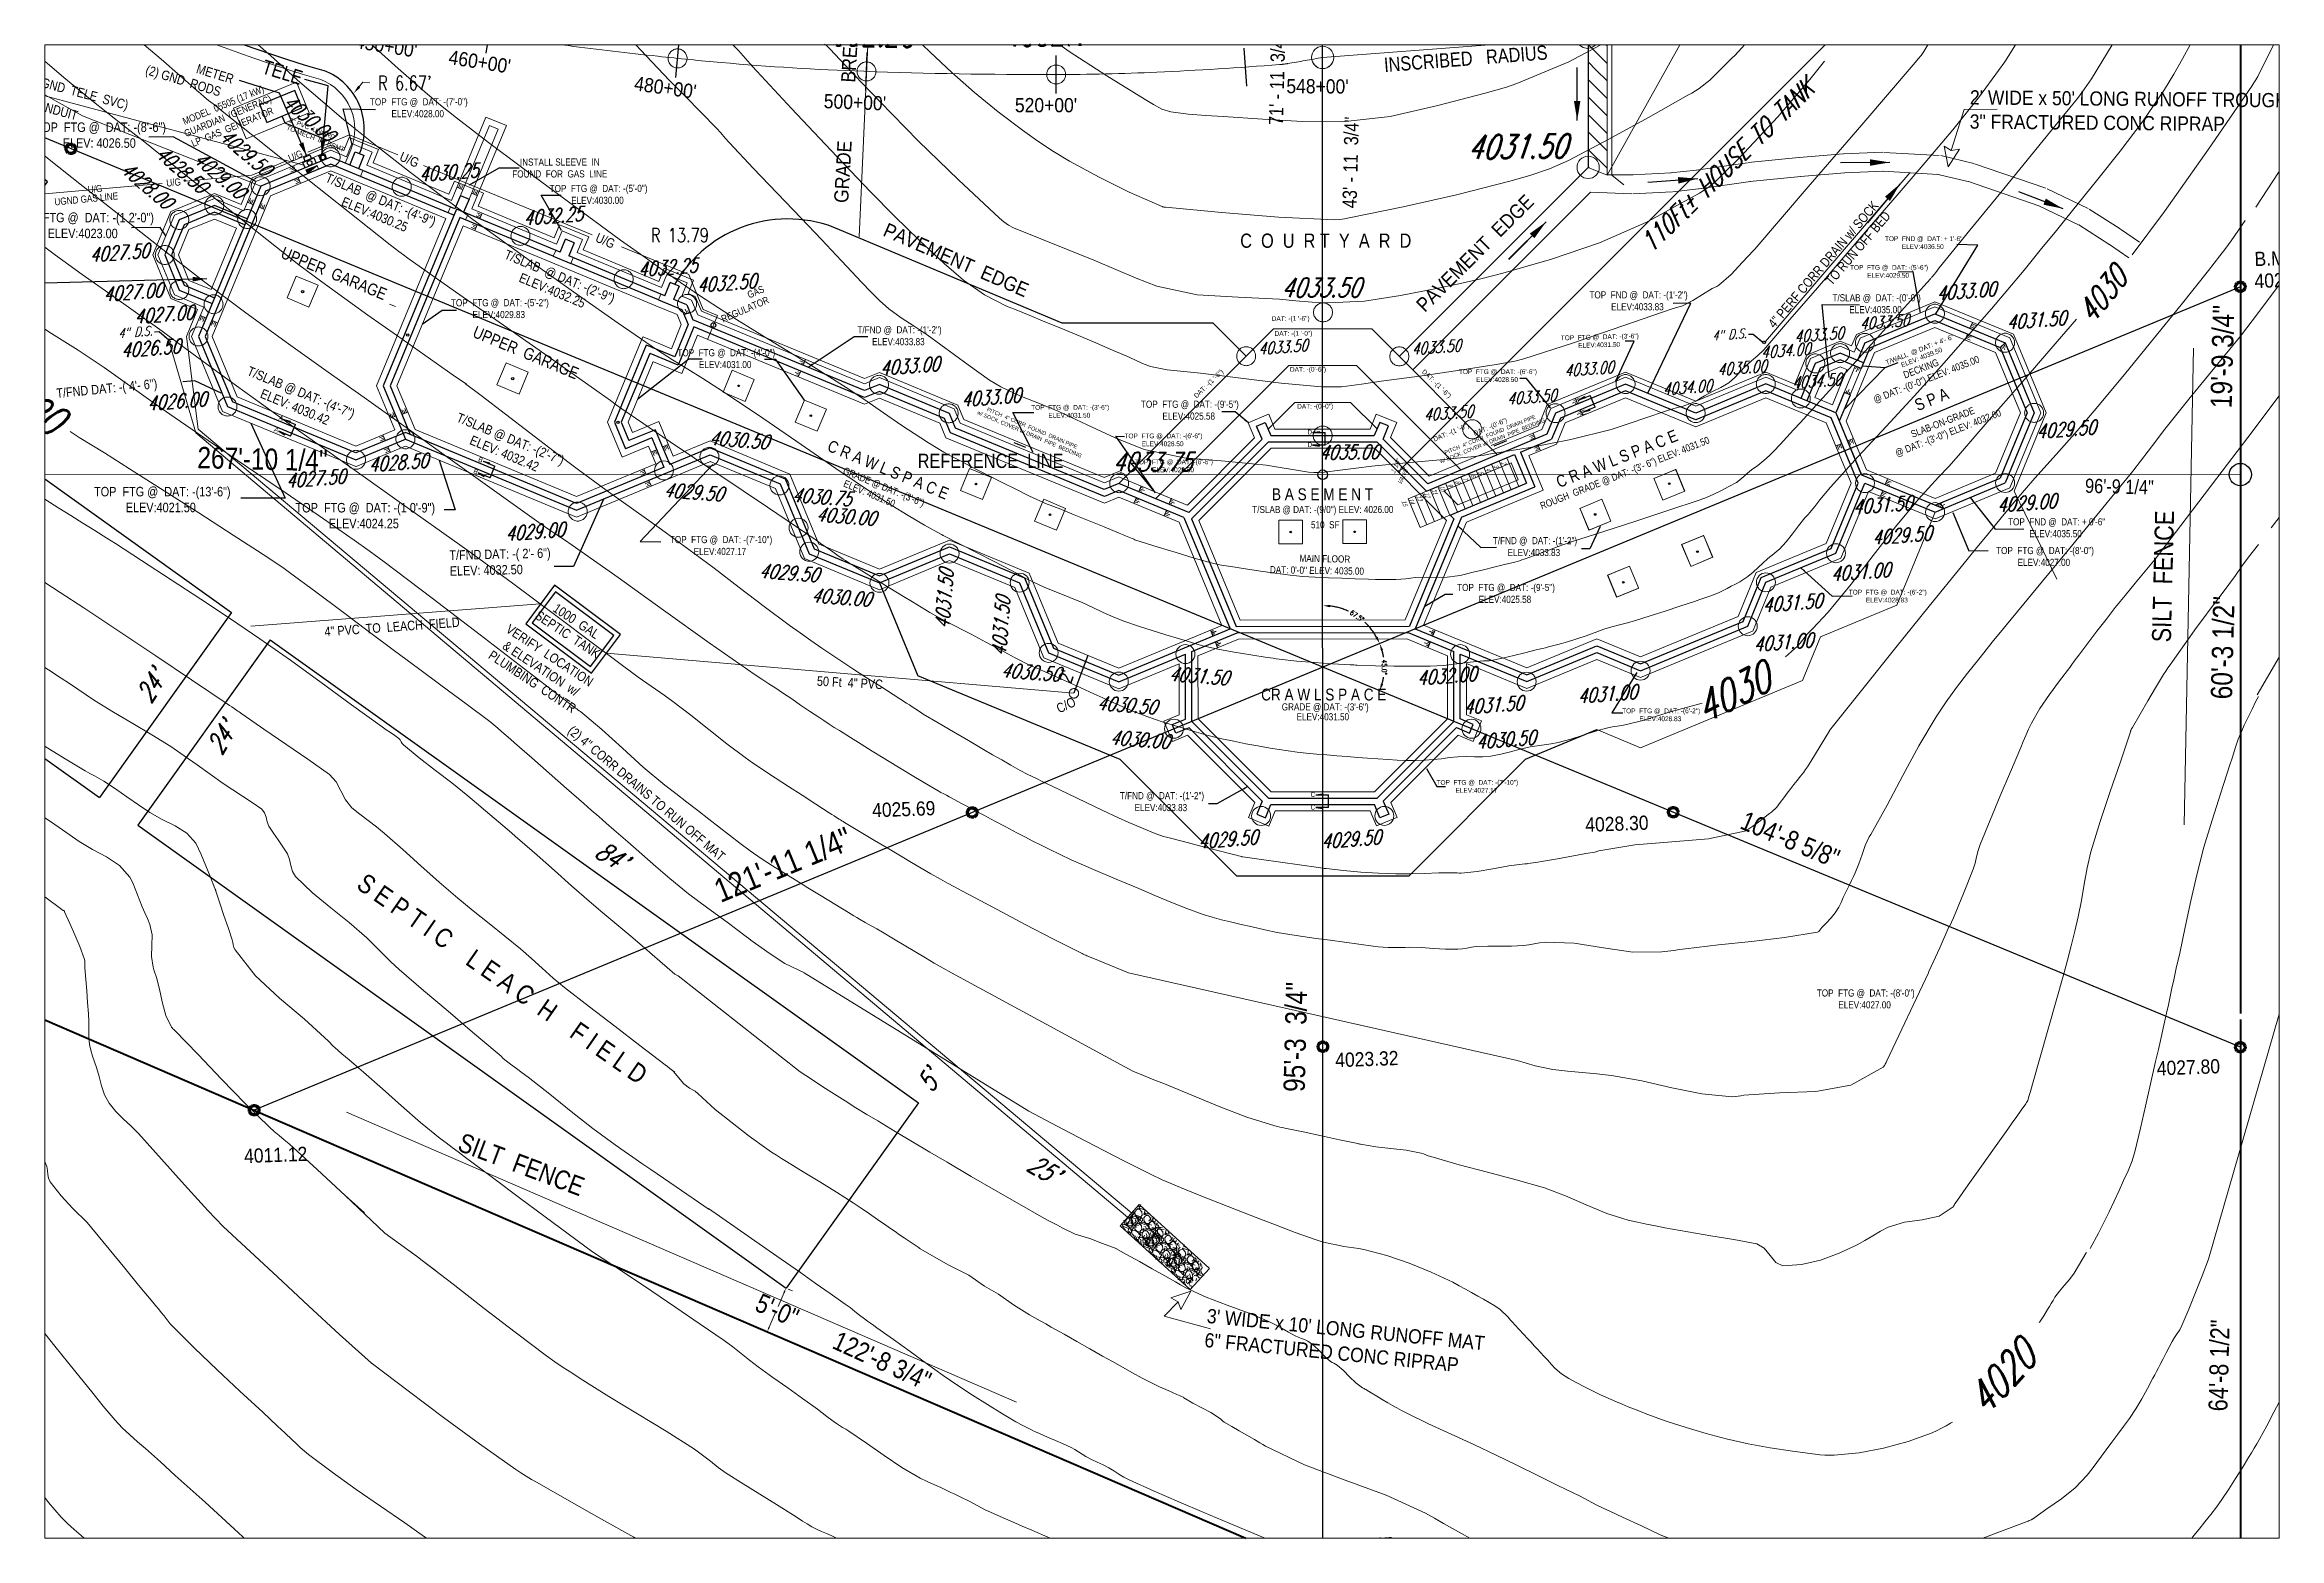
# Paper-space layout 'Drainage Plan' of a CAD drawing. Header units: inches. Extents: x 0 to 35.3, y 0 to 23.6.
# The model-space entities are those that its viewports show. They can reach past a viewport. Long polylines and large blocks are cut down to what shows.
import ezdxf
from ezdxf.enums import TextEntityAlignment as Align

# ---------------------------------------------------------------- set-up
doc = ezdxf.new("R2010")
doc.units = ezdxf.units.IN
doc.header["$LTSCALE"] = 0.5
doc.header["$MEASUREMENT"] = 0
doc.header["$PDMODE"] = 1
for name, pattern in [('CENTER', [2, 1.25, -0.25, 0.25, -0.25]), ('CENTER2', [1.125, 0.75, -0.125, 0.125, -0.125]), ('HIDDEN', [0.375, 0.25, -0.125]), ('HIDDEN2', [0.1875, 0.125, -0.0625]), ('HIDDENX2', [0.75, 0.5, -0.25]), ('PHANTOM', [2.5, 1.25, -0.25, 0.25, -0.25, 0.25, -0.25])]:
    doc.linetypes.add(name, pattern=pattern)
doc.layers.get('0').update_dxf_attribs({"linetype": 'CONTINUOUS'})
doc.layers.get('Defpoints').update_dxf_attribs({"linetype": 'CONTINUOUS'})
for name, color, linetype, lineweight in [('ARCHENT RD', 3, 'CENTER', 20), ('BALCONY', 7, 'CONTINUOUS', 20), ('CONCRETE', 7, 'CONTINUOUS', 30), ('CONTROL', 6, 'CENTER', 25), ('D-CL', 5, 'CENTER2', 9), ('DOORS', 7, 'CONTINUOUS', 30), ('ELEC', 6, 'CONTINUOUS', 30), ('FOOTING', 7, 'HIDDEN', 20), ('FOOTING TEXT', 7, 'CONTINUOUS', 9), ('FOOTING TILE', 3, 'HIDDEN', 20), ('FOUNDATION', 7, 'CONTINUOUS', 30), ('GRID', 1, 'CENTER', 35), ('LAYOUT', 6, 'CENTER', 25), ('LP GAS', 6, 'CONTINUOUS', 20), ('Object', 4, 'CONTINUOUS', 30), ('V-BNDY', 3, 'PHANTOM', 40), ('VX-TOPO-MAJR', 1, 'HIDDEN', 20), ('VX-TOPO-MINR', 7, 'CONTINUOUS', 5)]:
    doc.layers.add(name, color=color, linetype=linetype, lineweight=lineweight)
for name, color, linetype in [('C-ANNO', 250, 'CONTINUOUS'), ('CONC', 7, 'CONTINUOUS'), ('D-SCRATCH', 4, 'CONTINUOUS'), ('ELECTRICAL', 1, 'CONTINUOUS'), ('FOUNDATION TEXT', 7, 'CONTINUOUS'), ('LLFOUND', 7, 'CONTINUOUS'), ('LLFOUND_TEXT', 7, 'CONTINUOUS'), ('LLMASONRY', 12, 'CONTINUOUS'), ('SEPTIC', 7, 'CONTINUOUS'), ('STEEL', 5, 'CONTINUOUS'), ('TEXT', 7, 'CONTINUOUS'), ('TEXT100', 1, 'CONTINUOUS'), ('VX-PINS', 7, 'HIDDEN2')]:
    doc.layers.add(name, color=color, linetype=linetype)
doc.styles.add('ARCHENT', font='technical.ttf', dxfattribs={"height": 6})
doc.styles.add('ARCHENTLTD', font='technical.ttf', dxfattribs={"height": 6})
doc.styles.add('BEI', font='romans.shx', dxfattribs={"width": 0.75})
doc.styles.add('EXIST', font='romans.shx', dxfattribs={"width": 0.75, "oblique": 20, "height": 12})
doc.styles.add('SPHAND', font='SPHAND', dxfattribs={"bigfont": 'SPHAND'})
doc.linetypes.add('2inWATER', pattern='A,1,-0.08,["2\'\'",BEI,S=0.16,R=0,X=0,Y=-0.08],-0.25,0.8,-0.08,["W",BEI,S=0.16,R=0,X=0,Y=-0.08],-0.25', length=2.46)
doc.linetypes.add('FENCE', pattern='A,1,-0.15,["X",BEI,S=0.16,R=180,X=0,Y=0.08],0.35', length=1.5)
doc.dimstyles.new('ARCHENT', dxfattribs={"dimtxt": 6, "dimasz": 6, "dimexe": 9, "dimexo": 3, "dimgap": 1, "dimtad": 0, "dimtoh": 1, "dimdec": 3, "dimzin": 0, "dimdsep": 46, "dimlunit": 4, "dimtxsty": 'ARCHENTLTD', "dimcen": 6, "dimaunit": 1, "dimadec": 0, "dimazin": 0, "dimtfac": 1, "dimtdec": 3, "dimtofl": 0, "dimtmove": 0, "dimatfit": 3, "dimfxl": 1, "dimfrac": 2, "dimtolj": 1, "dimtzin": 0, "dimarcsym": 0})
doc.dimstyles.new('ARCHENTLTD', dxfattribs={"dimtxt": 12, "dimasz": 6, "dimexe": 9, "dimexo": 3, "dimgap": 1, "dimtad": 0, "dimdec": 3, "dimzin": 1, "dimdsep": 46, "dimlunit": 4, "dimtxsty": 'ARCHENT', "dimcen": 6, "dimadec": 3, "dimazin": 0, "dimtfac": 1, "dimtdec": 3, "dimtofl": 0, "dimtmove": 0, "dimatfit": 3, "dimfxl": 1, "dimfrac": 2, "dimtolj": 1, "dimtzin": 0, "dimarcsym": 0})
doc.dimstyles.get("Standard").update_dxf_attribs({"dimscale": 50, "dimtxt": 0.18, "dimasz": 0.18, "dimexe": 0.18, "dimexo": 0.0625, "dimgap": 0.09, "dimtad": 0, "dimtoh": 1, "dimzin": 0, "dimdsep": 46, "dimtxsty": 'BEI', "dimcen": 0.09, "dimclrd": 256, "dimclre": 256, "dimclrt": 256, "dimadec": 1, "dimazin": 0, "dimtfac": 1, "dimtofl": 0, "dimtmove": 0, "dimatfit": 3, "dimfxl": 1, "dimtolj": 1, "dimtzin": 0, "dimlwd": -1, "dimlwe": -1, "dimarcsym": 0})

psp = doc.layouts.new('Drainage Plan')

msp = doc.modelspace()

# ---------------------------------------------------------------- texts
at = {"layer": 'CONCRETE', "linetype": 'Continuous', "char_height": 6, "width": 271, "attachment_point": 1, "style": 'ARCHENTLTD'}
for s, insert, rotation in [('DAT: -(1 \'-6")', (8803.609, 3268.554), 0.4625), ('DAT: -(1 \'-0")', (8807.152, 3249.689), 0.4625), ('DAT: -(0\'-6")', (8826.658, 3204.261), 0.4625), ('DAT: -(1 \'-6")', (8997.191, 3202.074), 316.051448), ('DAT: -(1 \'-0")', (9007.297, 3115.419), 22.895268), ('DAT: -(0\'-6")', (9058.017, 3122.774), 22.895268)]:
    msp.add_mtext(s, dxfattribs=dict(at, insert=insert, rotation=rotation))
at = {"layer": 'CONCRETE', "linetype": 'Continuous', "lineweight": 20, "insert": (8835.772, 3157.622), "char_height": 6, "width": 271, "attachment_point": 1, "rotation": 0.4625, "style": 'ARCHENTLTD'}
msp.add_mtext('DAT: -(0\'-0")', dxfattribs=at)
at = {"layer": 'CONTROL', "color": 6, "style": 'SPHAND', "width": 0.92}
for s, p in [('B.M.', (10047.58, 3331.914, -4026.613)), ('4027.80', (10047.58, 3304.132, -4026.613)), ('4025.69', (8298.263, 2634.709, -4026.613)), ('4028.30', (9200.735, 2616.302, -4026.613)), ('4023.32', (8884.326, 2318.64, -4026.613)), ('4027.80', (9923.895, 2308.292, -4026.613)), ('4011.12', (7503.539, 2197.409, -4026.613)), ('4014.45', (8877.845, 1703.639, -4026.613))]:
    msp.add_text(s, height=17.9993, rotation=2.035524, dxfattribs=at).set_placement(p)
at = {"layer": 'ELEC', "color": 3, "linetype": 'Continuous', "ltscale": 0.375, "insert": (7482.633, 3521.763), "char_height": 9, "attachment_point": 5, "rotation": 22.5, "style": 'ARCHENT'}
msp.add_mtext('MODEL  05505 (17 kW)\\PGUARDIAN  (GENERAC)\\PLP  GAS  GENERATOR', dxfattribs=at)
at = {"layer": 'ELECTRICAL', "color": 3, "linetype": 'Continuous', "ltscale": 0.375, "insert": (7562.055, 3519.751), "char_height": 6, "attachment_point": 1, "rotation": 338.638132, "style": 'ARCHENT'}
msp.add_mtext('2" PVC  UNGRD\\PTO MECH  IN  BSMT', dxfattribs=at)
at = {"layer": 'FOOTING TEXT', "ltscale": 50, "attachment_point": 5, "style": 'ARCHENT'}
for s, insert, char_height in [(' TOP  FTG @  DAT: -(8\'-6") \\PELEV: 4026.50', (7319.942, 3497.57), 12), (' TOP  FTG @  DAT: -(1 2\'-0") \\PELEV:4023.00', (7298.973, 3383.259), 12), (' TOP  FTG @  DAT: -(5\'-6") \\PELEV:4029.50', (9583.642, 3325.285), 6), (' T/SLAB @  DAT: -(0\'-0") \\PELEV:4035.00', (9567.632, 3284.352), 9), (' TOP  FTG @  DAT: -(13\'-6") \\PELEV:4021.50', (7397.833, 3036.64), 12), (' TOP  FTG @  DAT: -(1 0\'-9") \\PELEV:4024.25', (7654.721, 3016.324), 12), (' TOP  FTG @  DAT: -(7\'-10") \\PELEV:4027.17', (8105.349, 2978.54), 9), (' TOP  FTG @  DAT: -(8\'-0") \\PELEV:4027.00', (9780.721, 2964.676), 9), (' TOP  FTG @  DAT: -(6\'-2") \\PELEV:4028.83', (9582.034, 2914.536), 6), (' TOP  FTG @  DAT: -(6\'-2") \\PELEV:4028.83', (9295.339, 2764.387), 6), (' TOP  FTG @  DAT: -(7\'-10") \\PELEV:4027.17', (9062.664, 2673.873), 6), (' TOP  FTG @  DAT: -(8\'-0") \\PELEV:4027.00', (9553.847, 2405.053), 9)]:
    msp.add_mtext(s, dxfattribs=dict(at, insert=insert, char_height=char_height))
for s, insert, char_height, rotation in [(' TOP  FTG @  DAT: -(5\'-2") \\PELEV:4029.83', (7825.477, 3278.148), 9, 0.092778), (' TOP  FTG @  DAT: -(3\'-6") \\PELEV:4031.50', (9217.732, 3237.347), 6, 1.56078), (' TOP  FTG @  DAT: -(3\'-6") \\PELEV:4031.50', (9217.75, 3237.347), 6, 1.56078), (' TOP  FTG @  DAT: -(6\'-6") \\PELEV:4028.50', (9088.689, 3193.446), 6, 0.092778), (' TOP  FTG @  DAT: -(6\'-6") \\PELEV:4028.50', (9088.707, 3193.446), 6, 0.092778), (' TOP  FTG @  DAT: -(3\'-6") \\PELEV:4031.50', (8547.464, 3148.266), 6, 0.092778), (' TOP  FTG @  DAT: -(3\'-6") \\PELEV:4031.50', (8547.482, 3148.266), 6, 0.092778), (' TOP  FTG @  DAT: -(6\'-6") \\PELEV:4028.50', (8665.521, 3112.176), 6, 0.092778), (' TOP  FTG @  DAT: -(6\'-6") \\PELEV:4028.50', (8678.704, 3079.28), 6, 0.092778)]:
    msp.add_mtext(s, dxfattribs=dict(at, insert=insert, char_height=char_height, rotation=rotation))
at = {"layer": 'FOOTING TILE', "ltscale": 50, "char_height": 5, "attachment_point": 5, "style": 'ARCHENT'}
for insert, rotation in [((8498.632, 3122.871), 337.123235), ((9081.56, 3114.56), 21.758952)]:
    msp.add_mtext('PITCH  4" CORR  FOUND  DRAIN PIPE  \\Pw/ SOCK, COVER w/ DRAIN  PIPE  BEDDING', dxfattribs=dict(at, insert=insert, rotation=rotation))
at = {"layer": 'FOUNDATION', "color": 5, "lineweight": 20, "ltscale": 50, "char_height": 6, "attachment_point": 5, "rotation": 65.218611, "style": 'EXIST'}
for s, insert in [('{\\fTechnical|b0|i0|c0|p34;1  1/4"}', (8960.336, 3078.659)), ('{\\fTechnical|b0|i0|c0|p34;VALVE}', (8969.29, 3065.519))]:
    msp.add_mtext(s, dxfattribs=dict(at, insert=insert))
at = {"layer": 'FOUNDATION', "lineweight": 20, "ltscale": 50, "char_height": 6, "width": 10.5625, "attachment_point": 5, "rotation": 292.5, "style": 'EXIST'}
for s, insert in [('{\\fTechnical|b0|i0|c0|p34;2}', (9097.006, 3083.169)), ('{\\fTechnical|b0|i0|c0|p34;9}', (9029.141, 3054.943)), ('{\\fTechnical|b0|i0|c0|p34;8}', (9038.839, 3058.968)), ('{\\fTechnical|b0|i0|c0|p34;7}', (9048.517, 3063.043)), ('{\\fTechnical|b0|i0|c0|p34;6}', (9058.214, 3067.068)), ('{\\fTechnical|b0|i0|c0|p34;5}', (9067.933, 3071.044)), ('{\\fTechnical|b0|i0|c0|p34;4}', (9077.631, 3075.069)), ('{\\fTechnical|b0|i0|c0|p34;3}', (9087.329, 3079.094)), ('{\\fTechnical|b0|i0|c0|p34;15}', (8971.651, 3032.207)), ('{\\fTechnical|b0|i0|c0|p34;14}', (8980.652, 3034.818)), ('{\\fTechnical|b0|i0|c0|p34;13}', (8990.35, 3038.843)), ('{\\fTechnical|b0|i0|c0|p34;12}', (9000.048, 3042.868)), ('{\\fTechnical|b0|i0|c0|p34;11}', (9009.746, 3046.893)), ('{\\fTechnical|b0|i0|c0|p34;10}', (9019.423, 3050.968))]:
    msp.add_mtext(s, dxfattribs=dict(at, insert=insert))
at = {"layer": 'FOUNDATION TEXT', "ltscale": 50, "attachment_point": 5, "style": 'ARCHENT'}
for s, insert, char_height, rotation in [(' TOP  FTG @  DAT: -(7\'-0") \\PELEV:4028.00', (7722.907, 3532.219), 9, 0.092778), ('\\PT/SLAB  @ DAT: -(4\'-9") \\PELEV:4030.25', (7676.112, 3415.902), 12, 337.5), ('\\PINSTALL SLEEVE  IN\\PFOUND  FOR  GAS  LINE ', (7902.705, 3463.547), 9, 0.092778), (' TOP  FTG @  DAT: -(5\'-0") \\PELEV:4030.00', (7950.352, 3422.656), 9, 0.092778), ('UPPER  GARAGE', (7616.876, 3322.679), 15, 337.5), ('\\P T/SLAB  @ DAT: -(2\'-9")\\PELEV:4032.25', (7900.856, 3319.631), 12, 337.5), ('UPPER  GARAGE', (7859.786, 3222.486), 15, 337.5), (' T/FND @  DAT: -(1\'-2") \\PELEV:4033.83', (8331.195, 3243.87), 9, 359.9875), (' TOP  FTG @  DAT: -(4\'-0") \\PELEV:4031.00', (8111.972, 3214.908), 9, 0.092778), ('\\P T/WALL  @ DAT: + 4\'- 6" \\PELEV: 4039.50', (9622.353, 3225.909), 6, 21.368889), ('T/SLAB @ DAT: -(4\'-7")\\PELEV: 4030.42', (7571.418, 3163.059), 12, 337.5), ('DECKING\\P @ DAT: -(0\'-0") ELEV: 4035.00', (9628.434, 3194.132), 9, 21.368889), ('S P A', (9638.694, 3163.404), 15, 21.75855), ('A', (7550.098, 3139.657), 6, 337.51939), ('T/SLAB @ DAT: -(2\'-7")\\PELEV: 4032.42', (7836.449, 3104.192), 12, 337.5), ('E', (9193.018, 3162.173), 6, 22.51939), ('E', (9198.531, 3146.98), 6, 22.51939), ('SLAB-ON-GRADE\\P @ DAT: -(3\'-0") ELEV: 4032.00', (9655.896, 3126.302), 9, 21.368889), ('A', (7543.976, 3124.871), 6, 337.51939), ('C R A W L S P A C E', (8318.227, 3074.402), 15, 337.5), ('D', (8851.709, 3122.09), 6, 359.966314), ('ROUGH  GRADE @ DAT: -(3\'- 6") ELEV: 4031.50', (9250.849, 3069.208), 9, 21.592778), ('C R A W L S P A C E', (9240.414, 3088.312), 15, 21.75855), ('B', (7802.509, 3086.995), 6, 337.51939), ('D', (8851.697, 3106.087), 6, 359.966314), ('B', (7796.388, 3072.209), 6, 337.51939), ('ELEV: 4031.50', (8294.538, 3044.377), 9, 337.5), ('GRADE @ DAT: -(3\'-6")', (8312.328, 3051.624), 9, 337.5), (' T/FND @  DAT: -(1\'-2") \\PELEV:4033.83', (9135.313, 2977.172), 9, 359.9875), (' T/FND @  DAT: -(1\'-2") \\PELEV:4033.83', (8663.329, 2654.584), 9, 359.9875)]:
    msp.add_mtext(s, dxfattribs=dict(at, insert=insert, char_height=char_height, rotation=rotation))
for s, insert, char_height in [(' TOP  FND @  DAT: + 1\'-6"\\PELEV:4036.50', (9627.456, 3361.623), 6), (' TOP  FTG @  DAT: -(9\'-5") \\PELEV:4025.58', (8698.584, 3149.741), 9), ('T/SLAB @ DAT: -(9/0") ELEV: 4026.00', (8868.274, 3022.773), 9), ('B A S E M E N T', (8867.894, 3043.299), 15), ('510  SF', (8871.336, 3004.79), 9), (' TOP  FND @  DAT: + 0\'-6"\\PELEV:4035.50', (9795.466, 3000.978), 9), (' TOP  FTG @  DAT: -(9\'-5") \\PELEV:4025.58', (9098.682, 2917.947), 9), ('CR A W L S P A C E', (8869.485, 2789.962), 15), (' GRADE @ DAT: -(3\'-6")', (8869.866, 2773.124), 9), (' ELEV:4031.50', (8866.819, 2761.858), 9)]:
    msp.add_mtext(s, dxfattribs=dict(at, insert=insert, char_height=char_height))
at = {"layer": 'FOUNDATION TEXT', "lineweight": 9, "ltscale": 50, "insert": (9266.381, 3288.042), "char_height": 9, "attachment_point": 5, "style": 'ARCHENT'}
msp.add_mtext(' TOP  FND @  DAT: -(1\'-2") \\PELEV:4033.83', dxfattribs=at)
at = {"layer": 'FOUNDATION TEXT', "insert": (7257.478, 3176.294), "char_height": 12, "attachment_point": 1, "rotation": 5.5975, "style": 'ARCHENT'}
msp.add_mtext('  T/FND DAT: -( 4\'- 6")', dxfattribs=at)
at = {"layer": 'FOUNDATION TEXT', "lineweight": 9, "insert": (7762.851, 2972.319), "char_height": 12, "attachment_point": 1, "rotation": 1.301527, "style": 'ARCHENT'}
msp.add_mtext('T/FND DAT: -( 2\'- 6")\\PELEV: 4032.50', dxfattribs=at)
at = {"layer": 'FOUNDATION TEXT', "lineweight": 30, "ltscale": 50, "char_height": 6, "attachment_point": 5, "rotation": 0.01939, "style": 'ARCHENT'}
for insert in [(8855.832, 2663.581), (8855.835, 2647.578)]:
    msp.add_mtext('C', dxfattribs=dict(at, insert=insert))
at = {"layer": 'LP GAS', "ltscale": 20, "insert": (8158.909, 3307.841), "char_height": 9, "attachment_point": 3, "rotation": 23.215, "style": 'ARCHENTLTD'}
msp.add_mtext('GAS\\PREGULATOR', dxfattribs=at)
at = {"layer": 'TEXT', "style": 'EXIST', "oblique": 20, "width": 0.75}
for s, height, rotation, p in [('4040', 28.8005, 54.441869, (9541.057, 3641.987, 3890.473)), ('4030', 28.8005, 51.534856, (9854.215, 3295.564, 3770.471)), ('4020', 38.4007, 330.679548, (7225.578, 3157.121, 3530.467)), ('4030', 38.4007, 27.029943, (9386.418, 2792.536, 3770.471)), ('4020', 38.4007, 47.629383, (9727.018, 1926.07, 3650.469))]:
    msp.add_text(s, height=height, rotation=rotation, dxfattribs=at).set_placement(p, align=Align.MIDDLE_CENTER)
at = {"layer": 'TEXT', "style": 'SPHAND', "width": 0.92}
for s, height, rotation, p in [("450+00'", 17.9993, 351.02367, (7642.865, 3607.877, -48310.068)), ('GRADE            BREAK', 18.00032, 86.642185, (8267.615, 3411.497, -44734.394)), ("460+00'", 17.9993, 351.02367, (7761.103, 3587.717, -48310.068)), ("480+00'", 17.9993, 351.959078, (7996.045, 3554.462, -48550.058)), ("548+00'", 17.9993, 359.604787, (8822.107, 3550.69, -55852.845)), ("500+00'", 17.9993, 357.72828, (8236.487, 3531.808, -48550.058)), ("520+00'", 17.9993, 359.887361, (8478.631, 3526.653, -48550.058)), ('PAVEMENT  EDGE', 17.99928, 44.908865, (8997.4, 3272.524, -86831.031)), ('PAVEMENT  EDGE', 17.99928, 336.444828, (8310.461, 3370.868, -86834.739)), ("3' WIDE x 10' LONG RUNOFF MAT", 18.00032, 354.337903, (8720.908, 1995.395, -44734.394)), ('6" FRACTURED CONC RIPRAP', 18.00032, 354.337903, (8717.93, 1964.955, -44734.394))]:
    msp.add_text(s, height=height, rotation=rotation, dxfattribs=at).set_placement(p)
at = {"layer": 'TEXT', "color": 4, "style": 'SPHAND', "width": 0.92}
for s, p in [("2' WIDE x 50' LONG RUNOFF TROUGH", (9687.089, 3536.478, -44734.394)), ('3" FRACTURED CONC RIPRAP', (9686.841, 3505.894, -44734.394))]:
    msp.add_text(s, height=18.00032, rotation=359.461027, dxfattribs=at).set_placement(p)
at = {"layer": 'TEXT'}
for s, insert, char_height, attachment_point, rotation, style in [('S 04°22\'02" W  386.88\'\\P   ', (10081.129, 4004.476), 30.00053, 1, 270.270556, 'EXIST'), ('400 AMP  UGND  ELEC  SVC  (2#  350  MCM,  1#  0000)  &  UNGND  TELE  SVC)', (6865.706, 3672.87), 12, 1, 345.019542, 'ARCHENT'), ('\\A1;71\' - 11  3/4"\\P  ', (8802.82, 3626.198), 18, 3, 88.575278, 'ARCHENTLTD'), ("28' R.\\P  ", (9051.747, 3613.291), 18, 5, 2.947371, 'ARCHENTLTD'), ('TELE\\P  ', (7579.064, 3578.191), 18, 3, 342.774124, 'ARCHENTLTD'), ('INSCRIBED   RADIUS\\P  ', (9050.297, 3579.31), 18, 5, 4.469501, 'ARCHENTLTD'), ('                METER\\P(2) GND  RODS', (7386.758, 3605.716), 12, 1, 343.097365, 'ARCHENT'), ('{\\C5; 110Ft± HOUSE TO TANK }', (9258.04, 3355.811), 24, 1, 44.635833, 'EXIST'), ('\\A1;43\' - 11  3/4"\\P  ', (8895.86, 3521.016), 18, 3, 88.575278, 'ARCHENTLTD'), (' 4" PERF CORR DRAIN w/ SOCK\\PTO RUN OFF BED\\P  ', (9563.278, 3415.613), 12, 3, 49.467222, 'ARCHENTLTD'), ('C  O  U  R T  Y  A  R  D\\P  ', (8980.292, 3373.19), 18, 3, 0.019167, 'ARCHENTLTD'), ('4" D.S.', (7343.255, 3252.985), 12, 1, 4.367222, 'EXIST'), ('4" D.S.', (9360.539, 3249.838), 12, 1, 4.367222, 'EXIST'), ('{\\H1.5x;267\'-10 1/4"}\\P  ', (7609.206, 3099.366), 18, 3, 358.575278, 'ARCHENTLTD'), ('{\\H1.5x;96\'-9 1/4"\\P}  ', (9920.015, 3061.094), 12.00021, 3, 358.575278, 'ARCHENTLTD'), ('4" PVC  TO  LEACH  FIELD', (7690.455, 2875.591), 12, 5, 4.113956, 'ARCHENT'), ("24'", (7364.905, 2789.944), 24, 1, 58.843889, 'EXIST'), ('50 Ft  4" PVC', (8269.88, 2804.981), 12, 5, 356.903035, 'ARCHENT'), ("24'", (7454.12, 2724.569), 24, 1, 58.843889, 'EXIST'), ('\\P\\P(2) 4" CORR DRAINS TO RUN OFF MAT\\P  ', (8139.179, 2618.229), 12, 3, 319.752091, 'ARCHENTLTD'), ("84'", (7957.495, 2606.291), 24, 1, 328.843889, 'EXIST'), ('S E P T I C    L E A C  H    F I E L D\\P  ', (8016.2, 2315.608), 24, 3, 325.121667, 'ARCHENTLTD'), ("5'", (8353.348, 2297.793), 24, 1, 58.843889, 'EXIST'), ("25'", (8504.468, 2209.887), 24, 1, 328.843889, 'EXIST')]:
    msp.add_mtext(s, dxfattribs=dict(at, insert=insert, char_height=char_height, attachment_point=attachment_point, rotation=rotation, style=style))
at = {"layer": 'TEXT', "color": 3, "style": 'EXIST'}
for s, insert, char_height, attachment_point, rotation in [('4031.10', (7994.216, 3663.758), 30, 1, 354.983889), ('4033.00', (8807.975, 3654.938), 30, 1, 0.679167), ('4032.20', (8226.859, 3641.682), 30, 1, 358.661944), ('4032.53', (8464.317, 3639.364), 30, 1, 1.550556), ('4030.00', (7562.934, 3550.522), 18, 1, 319.367222), ('4029.50', (7482.77, 3507.11), 18, 1, 319.367222), ('4031.50', (9051.214, 3497.367), 30, 1, 0.679167), ('4028.00', (7357.703, 3465.468), 18, 1, 319.367222), ('4028.50', (7401.843, 3485.474), 18, 1, 319.367222), ('4029.00', (7450.004, 3478.462), 18, 1, 319.367222), ('4030.25', (7723.765, 3456.722), 18, 1, 4.367222), ('4032.25', (7856.067, 3401.665), 18, 1, 4.367222), ('4027.50', (7307.179, 3355.079), 18, 1, 4.367222), ('4032.25', (8000.992, 3336.546), 18, 1, 4.367222), ('4032.50', (8075.561, 3316.734), 18, 1, 4.367222), ('4033.00', (9644.094, 3306.557), 18, 1, 4.367222), ('4027.00', (7363.616, 3277.006), 18, 1, 4.367222), ('4033.50', (9464.126, 3250.292), 15.0003, 1, 4.367222), ('4033.50', (9546.918, 3266.445), 15.0003, 1, 4.367222), ('4031.50', (9732.815, 3269.882), 18, 1, 4.367222), ('4026.50', (7346.833, 3234.297), 18, 1, 4.367222), ('4033.50', (8785.898, 3234.797), 15.0003, 1, 4.367222), ('4033.50', (8979.73, 3234.57), 15.0003, 1, 4.367222), ('4033.00', (8307.243, 3211.861), 18, 1, 4.367222), ('4033.00', (9173.019, 3207.147), 15.0003, 1, 4.367222), ('4035.00', (9366.674, 3208.493), 15.0003, 1, 4.367222), ('4034.50', (9461.334, 3191.745), 15.0003, 1, 4.367222), ('4026.00', (7379.794, 3167.283), 18, 1, 4.367222), ('4033.00', (8410.164, 3172.128), 18, 1, 4.367222), ('4033.50', (9100.618, 3171.585), 15.0003, 1, 4.367222), ('4034.00', (9297.388, 3183.678), 15.0003, 1, 4.367222), ('4033.50', (8995.237, 3151.207), 15.0003, 1, 4.367222), ('4030.50', (8167.625, 3118.33), 18, 3, 355.621667), ('4029.50', (9770.536, 3131.743), 18, 1, 4.367222), ('4028.50', (7660.231, 3089.631), 18, 1, 4.367222), ('4035.00', (8863.905, 3105.297), 18, 1, 0.619444), ('4027.50', (7555.53, 3069.53), 18, 1, 4.367222), ('4029.50', (8110.188, 3052.375), 18, 3, 355.621667), ('4030.75', (8272.405, 3046.214), 18, 3, 355.621667), ('4030.00', (8302.809, 3021.58), 18, 3, 355.621667), ('4031.50', (9538.268, 3036.044), 18, 1, 4.367222), ('4029.00', (9720.683, 3038.519), 18, 1, 4.367222), ('4029.00', (7833.113, 3002.401), 18, 1, 4.367222), ('4029.50', (9562.632, 2997.542), 18, 1, 4.367222), ('4029.50', (8230.735, 2950.227), 18, 3, 355.621667), ('4031.50', (8383.103, 2949.003), 18, 3, 85.621667), ('4031.00', (9510.493, 2951.4), 18, 1, 4.367222), ('4030.00', (8296.899, 2919.274), 18, 3, 355.621667), ('4031.50', (8454.856, 2914.504), 18, 3, 85.621667), ('4031.50', (9424.189, 2912.238), 18, 1, 4.367222), ('4031.00', (9412.651, 2862.374), 18, 1, 4.367222), ('4030.50', (8536.914, 2824.458), 18, 3, 355.621667), ('4031.50', (8749.623, 2819.815), 18, 3, 355.621667), ('4032.00', (8986.745, 2819.792), 18, 1, 4.367222), ('4031.00', (9189.961, 2796.945), 18, 1, 4.367222), ('4030.50', (8658.5, 2782.955), 18, 3, 355.621667), ('4031.50', (9045.846, 2783.064), 18, 1, 4.367222), ('4030.00', (8674.843, 2739.299), 18, 3, 355.621667), ('4030.50', (9061.509, 2739.262), 18, 1, 4.367222), ('4029.50', (8709.815, 2613.23), 18, 1, 4.367222), ('4029.50', (8865.728, 2613.246), 18, 1, 4.367222)]:
    msp.add_mtext(s, dxfattribs=dict(at, insert=insert, char_height=char_height, attachment_point=attachment_point, rotation=rotation))
at = {"layer": 'TEXT', "attachment_point": 5, "style": 'ARCHENT'}
for s, insert, char_height, width, rotation in [('3"  SH  40  PVC  BURIED  CONDUIT', (7182.469, 3551.829), 12, 399.57192, 344.804427), ('1000  GAL\\PSEPTIC  TANK', (7918.171, 2874.529), 12, 135.93249, 326.581217), ('VERIFY  LOCATION\\P& ELEVATION  w/\\PPLUMBING  CONTR', (7878.994, 2822.969), 12, 135.93249, 326.581217), ("2'", (8543.785, 2812.958), 18, 48.75087, 70.376944), ('C/O', (8543.324, 2776.643), 12, 48.75087, 24.828889)]:
    msp.add_mtext(s, dxfattribs=dict(at, insert=insert, char_height=char_height, width=width, rotation=rotation))
at = {"layer": 'TEXT'}
for s, insert, char_height, attachment_point, style in [("R 6.67'", (7706.583, 3563.545), 18.0003, 5, 'BEI'), ('R 13.79', (8054.68, 3371.096), 18.0003, 5, 'BEI'), ('REFERENCE  LINE', (8447.824, 3094.654), 18, 2, 'ARCHENTLTD')]:
    msp.add_mtext(s, dxfattribs=dict(at, insert=insert, char_height=char_height, attachment_point=attachment_point, style=style))
at = {"layer": 'TEXT', "color": 6}
for s, insert, char_height, attachment_point, rotation, style in [('U/G', (7557.975, 3472.249), 9, 1, 22.474807, 'ARCHENT'), ('U/G', (7703.63, 3476.985), 12, 1, 336.709935, 'ARCHENT'), ('UGND GAS LINE', (7262.861, 3417.565), 9, 1, 5.554751, 'ARCHENT'), ('U/G', (7305.079, 3433.209), 9, 1, 5.554722, 'ARCHENT'), ('U/G', (7404.407, 3441.402), 9, 1, 5.554722, 'ARCHENT'), ('U/G', (7951.55, 3374.499), 12, 1, 336.709935, 'ARCHENT'), ('{\\C3;4027.00}', (7324.469, 3305.228), 18, 1, 4.367222, 'EXIST'), ('{\\H1.5x;19\'-9 3/4"\\P}  ', (9994.612, 3283.042), 18, 3, 88.575278, 'ARCHENTLTD'), ('{\\C3;4034.00}', (9422.031, 3230.29), 15.00027, 1, 4.367222, 'EXIST'), ('60\'-3 1/2"\\P{\\H0.6667x;  }', (9995.058, 2914.801), 27, 3, 88.575278, 'ARCHENTLTD'), ('104\'-8 5/8"\\P\\P  ', (9524.899, 2592.347), 24, 3, 337.124113, 'ARCHENTLTD'), ('121\'-11 1/4"\\P\\P{\\H0.6667x;  }', (8264.138, 2623.621), 30, 3, 22.314722, 'ARCHENTLTD'), ('{\\H1.5x;95\'-3  3/4"\\P}  ', (8821.83, 2426.774), 18, 3, 88.575278, 'ARCHENTLTD'), ('122\'-8 3/4"\\P\\P{\\H1.333x;  }', (8375.291, 1931.139), 24, 3, 335.423889, 'ARCHENTLTD'), ('64\'-8 1/2"\\P{\\H0.6667x;  }', (9991.788, 1999.701), 24, 3, 88.575278, 'ARCHENTLTD')]:
    msp.add_mtext(s, dxfattribs=dict(at, insert=insert, char_height=char_height, attachment_point=attachment_point, rotation=rotation, style=style))
at = {"layer": 'TEXT', "color": 3, "char_height": 24, "attachment_point": 1, "style": 'EXIST'}
for s, insert in [('4033.50', (8815.929, 3316.898)), ('4033.75', (8602.219, 3096.41))]:
    msp.add_mtext(s, dxfattribs=dict(at, insert=insert))
at = {"layer": 'TEXT', "linetype": 'Continuous', "width": 271, "style": 'ARCHENTLTD'}
for s, insert, char_height, attachment_point, rotation in [('DAT: -(1 \'-6")', (8738.878, 3202.101), 6, 3, 43.936565), ('             MAIN FLOOR\\PDAT: 0\'-0" ELEV: 4035.00', (8801.612, 2967.602), 9, 1, 359.013611)]:
    msp.add_mtext(s, dxfattribs=dict(at, insert=insert, char_height=char_height, attachment_point=attachment_point, rotation=rotation))
at = {"layer": 'TEXT', "color": 7, "lineweight": 20, "char_height": 24, "attachment_point": 3, "style": 'ARCHENTLTD'}
for insert, rotation in [((9921.535, 3022.954), 88.575278), ((7936.26, 2177.709), 339.406406)]:
    msp.add_mtext('SILT  FENCE\\P{\\H0.6667x;  }', dxfattribs=dict(at, insert=insert, rotation=rotation))
at = {"layer": 'TEXT', "linetype": 'Continuous', "lineweight": 9, "ltscale": 75, "insert": (8177.748, 2011.24), "char_height": 24, "attachment_point": 5, "rotation": 335.919424, "line_spacing_factor": 1.2, "style": 'ARCHENT'}
msp.add_mtext('\\A1;5\'-0"', dxfattribs=at)

# ---------------------------------------------------------------- blocks, each defined once
blk = doc.blocks.new('F-LGPIN')
at = {"linetype": 'Continuous'}
blk.add_circle((0, 0), 0.0391, dxfattribs=at)
blk = doc.blocks.new('*D20')
at = {"layer": 'Defpoints', "color": 0, "lineweight": 20, "ltscale": 50}
for p in [(6836, 3664.7, -44590.3), (10029.3, 3306.1, -44590.3), (8945.5, 2814.6), (10029.3, 2344.7, -44590.3), (7516.4, 2264.2, -44590.3)]:
    blk.add_point(p, dxfattribs=at)
at = {"layer": 'LAYOUT', "ltscale": 50}
for start, end in [(9.2836, 15.9025), (344.1589, 350.7778)]:
    blk.add_arc((8868.2, 2824.7), 78, start, end, dxfattribs=at)
at = {"layer": 'LAYOUT', "lineweight": 20, "ltscale": 50}
for points in [[(8941.8, 2845.6), (8944.6, 2846.5), (8940.2, 2854.5)], [(8944.6, 2802.9), (8941.8, 2803.9), (8940.2, 2794.9)]]:
    blk.add_solid(points, dxfattribs=at)
at = {"layer": 'LAYOUT', "color": 6, "ltscale": 50, "insert": (8946.2, 2824.7), "char_height": 6.25, "attachment_point": 5, "rotation": 270.0307, "style": 'BEI'}
blk.add_mtext('\\A1;45.0°', dxfattribs=at)
blk = doc.blocks.new('*D21')
at = {"layer": 'Defpoints', "color": 0, "lineweight": 20, "ltscale": 50}
for p in [(8868.2, 3932, -44590.3), (10029.6, 3306.2, -44590.3), (8923.4, 2879.8), (7516.6, 2264.3, -44590.3), (8868.5, 2086, -44590.3)]:
    blk.add_point(p, dxfattribs=at)
at = {"layer": 'LAYOUT', "ltscale": 50}
for start, end in [(65.4639, 83.3705), (29.1593, 47.0659)]:
    blk.add_arc((8868.4, 2824.8), 77.7, start, end, dxfattribs=at)
at = {"layer": 'LAYOUT', "lineweight": 20, "ltscale": 50}
for points in [[(8877.3, 2900.5), (8877.5, 2903.5), (8868.4, 2902.5)], [(8937.6, 2863.3), (8934.9, 2862), (8940.2, 2854.5)]]:
    blk.add_solid(points, dxfattribs=at)
at = {"layer": 'LAYOUT', "color": 6, "lineweight": 9, "ltscale": 50, "insert": (8911.6, 2889.4), "char_height": 6.25, "attachment_point": 5, "rotation": 326.2649, "style": 'BEI'}
blk.add_mtext('\\A1;67.5°', dxfattribs=at)
blk = doc.blocks.new('Tick')
at = {"layer": 'D-SCRATCH'}
blk.add_line((0, -2), (0, 2), dxfattribs=at)

# ---------------------------------------------------------------- dimensions: what is measured, and where the dimension line sits
at = {"layer": 'LAYOUT', "color": 6, "lineweight": 9, "ltscale": 150}
dim = msp.add_angular_dim_2l(base=(8923.354, 2879.751), line1=((8868.536, 2086, -44590.391), (8868.236, 3932.022, -44590.391)), line2=((10029.585, 3306.238, -44590.391), (7516.613, 2264.281, -44590.391)), dimstyle='Standard', override={"dimtxt": 0.125, "dimclrd": 256, "dimclre": 256, "dimclrt": 6}, dxfattribs=at)
dim.commit()
dim.dimension.update_dxf_attribs({"geometry": '*D21', "text_midpoint": (8911.576, 2889.412, -0.07)})
at = {"layer": 'LAYOUT', "color": 6, "ltscale": 150}
dim = msp.add_angular_dim_2l(base=(8945.491, 2814.557), line1=((10029.327, 3306.131, -44590.391), (7516.355, 2264.174, -44590.391)), line2=((10029.327, 2344.7, -44590.391), (6835.999, 3664.748, -44590.391)), dimstyle='Standard', override={"dimtxt": 0.125, "dimclrd": 256, "dimclre": 256, "dimclrt": 6}, dxfattribs=at)
dim.commit()
dim.dimension.update_dxf_attribs({"geometry": '*D20', "text_midpoint": (8946.152, 2824.729, -0.07)})

# ---------------------------------------------------------------- hatches: boundary and pattern name
at = {"layer": 'C-ANNO', "linetype": 'Continuous', "lineweight": 9, "ltscale": 50}
msp.add_hatch(color=7, dxfattribs=at).paths.add_polyline_path([(7595.539, 3459.375), (7581.47, 3453.624), (7583.381, 3448.961), (7583.381, 3448.961)])
at = {"layer": 'D-CL', "linetype": 'Continuous', "lineweight": 9, "ltscale": 75}
h = msp.add_hatch(dxfattribs=at)
h.set_pattern_fill('ANSI31', scale=125, angle=270, style=0)
edge = h.paths.add_edge_path()
edge.add_line((9203.965, 3735.147), (9204.011, 3456.806))
edge.add_line((9228.015, 3745.087), (9228.063, 3446.848))
edge.add_line((9203.965, 3735.147), (9227.963, 3745.091))
edge.add_line((9204.061, 3456.785), (9228.063, 3446.848))

# ---------------------------------------------------------------- linework, layer by layer
at = {"layer": 'ARCHENT RD', "color": 4, "lineweight": 20, "ltscale": 75}
for p, q in [((9449.253, 3844.749, 3938.474), (9228.071, 3446.961)), ((7298.566, 3522.27), (7073.595, 3647.504)), ((7524.522, 3433.165), (7298.566, 3522.27)), ((9206.817, 3425.603), (8982.043, 3200.836))]:
    msp.add_line(p, q, dxfattribs=at)
at = {"layer": 'ARCHENT RD', "color": 5, "linetype": '2inWATER', "lineweight": 20, "ltscale": 500}
msp.add_line((9506.718, 3799.5, -24), (9509.451, 3617.353, -24), dxfattribs=at)
at = {"layer": 'ARCHENT RD', "color": 4, "linetype": 'Continuous', "lineweight": 9, "ltscale": 150}
msp.add_line((8281.418, 3368.955), (8299.003, 3757.899), dxfattribs=at)
at = {"layer": 'ARCHENT RD', "color": 7, "linetype": 'Continuous', "lineweight": 30, "ltscale": 7.5}
for p, q in [((9203.965, 3735.147), (9204.011, 3456.806)), ((9204.011, 3456.806), (8965.073, 3217.791)), ((8729.598, 3259.79), (8771.241, 3218.018))]:
    msp.add_line(p, q, dxfattribs=at)
at = {"layer": 'ARCHENT RD', "color": 6, "linetype": 'Continuous', "ltscale": 7.5}
for p, q in [((9204.016, 3735.142), (9204.061, 3456.785)), ((9204.061, 3456.785), (9007.266, 3259.926))]:
    msp.add_line(p, q, dxfattribs=at)
at = {"layer": 'ARCHENT RD', "color": 7, "linetype": 'Continuous', "ltscale": 7.5}
msp.add_line((9228.015, 3745.087), (9228.063, 3446.848), dxfattribs=at)
at = {"layer": 'ARCHENT RD', "color": 3, "linetype": 'Continuous', "lineweight": 9, "ltscale": 7.5}
msp.add_line((8868.001, 3595.922), (9203.032, 3621.508), dxfattribs=at)
at = {"layer": 'ARCHENT RD', "color": 7, "linetype": 'Continuous', "lineweight": 9, "ltscale": 7.5}
msp.add_line((8868.001, 3595.922), (9203.012, 3621.507), dxfattribs=at)
at = {"layer": 'ARCHENT RD', "color": 6, "linetype": 'Continuous', "lineweight": 9, "ltscale": 7.5}
msp.add_line((8868.033, 3595.909), (9203.063, 3621.495), dxfattribs=at)
at = {"layer": 'ARCHENT RD', "color": 5, "lineweight": 20, "ltscale": 75}
for p, q in [((9509.451, 3617.353), (8969.302, 3077.222)), ((8969.302, 3077.222), (8968.07, 3075.985))]:
    msp.add_line(p, q, dxfattribs=at)
at = {"layer": 'ARCHENT RD', "color": 7, "linetype": '2inWATER', "ltscale": 50}
msp.add_line((7653.582, 3564.679, 0.07), (7647.848, 3557.742, 0.07), dxfattribs=at)
at = {"layer": 'ARCHENT RD', "color": 7, "linetype": 'Continuous', "ltscale": 50}
msp.add_line((7662.548, 3563.898, 0.07), (7653.582, 3564.679, 0.07), dxfattribs=at)
at = {"layer": 'ARCHENT RD', "color": 4, "lineweight": 20}
for p, q in [((9663.601, 3478.217), (9679.894, 3530.251)), ((9679.894, 3530.251), (9721.647, 3530.291)), ((9654.679, 3483.729), (9663.601, 3478.217)), ((9659.407, 3457.432), (9654.679, 3483.729)), ((9659.407, 3457.432), (9673.963, 3479.838)), ((9673.963, 3479.838), (9663.601, 3478.217)), ((8667.301, 2004.005), (8685.212, 2021.946)), ((8701.428, 2035.608), (8676.093, 2027.125)), ((8676.093, 2027.125), (8685.212, 2021.946)), ((8688.767, 2012.08), (8685.212, 2021.946)), ((8701.428, 2035.608), (8688.767, 2012.08)), ((8726.241, 1987.612), (8667.301, 2004.005))]:
    msp.add_line(p, q, dxfattribs=at)
at = {"layer": 'ARCHENT RD', "color": 4, "linetype": 'HIDDEN', "lineweight": 20, "ltscale": 50}
for p, q in [((9259.581, 3447.542), (9309.211, 3449.848)), ((9308.445, 3449.788), (9341.094, 3453.409)), ((9340.702, 3453.359), (9405.884, 3462.77)), ((9406.388, 3462.832), (9470.677, 3469.348)), ((9470.891, 3469.368), (9526.794, 3474.022)), ((9472.882, 3445.451), (9528.785, 3450.105)), ((9527.335, 3474.055), (9577.133, 3475.944)), ((9528.245, 3450.072), (9578.043, 3451.961)), ((9577.046, 3451.898), (9646.868, 3448.019)), ((9578.378, 3475.861), (9648.199, 3471.982)), ((9650.293, 3471.678), (9691.969, 3461.829)), ((9693.111, 3461.498), (9783.396, 3430.452)), ((9206.817, 3425.603), (9259.166, 3423.595)), ((9228.063, 3447.249), (9261.11, 3447.516)), ((9260.695, 3423.568), (9310.325, 3425.874)), ((9311.091, 3425.934), (9343.74, 3429.556)), ((9344.132, 3429.606), (9409.313, 3439.016)), ((9408.808, 3438.954), (9473.097, 3445.47)), ((9644.773, 3448.322), (9686.449, 3438.472)), ((9685.307, 3438.802), (9775.591, 3407.756)), ((9784.689, 3429.921), (9836.725, 3404.928)), ((9774.298, 3408.287), (9826.334, 3383.294)), ((9838.015, 3404.208), (9877.147, 3379.075)), ((9825.045, 3384.014), (9864.177, 3358.881)), ((9877.488, 3378.847), (9901.713, 3362.092)), ((9863.836, 3359.108), (9888.06, 3342.353))]:
    msp.add_line(p, q, dxfattribs=at)
at = {"layer": 'ARCHENT RD', "color": 7, "linetype": 'FENCE', "lineweight": 20, "ltscale": 75}
for p, q in [((9969.844, 3228.331), (9958.421, 2625.299)), ((7632.67, 2261.927), (8480.761, 1894.846))]:
    msp.add_line(p, q, dxfattribs=at)
at = {"layer": 'ARCHENT RD'}
for centre, radius in [((7813.409, 3624.842), 12), ((8051.779, 3594.741), 12), ((8290.881, 3578.261), 12), ((8530.834, 3574.317), 12), ((7612.699, 3469.662), 11.999), ((7524.25, 3433.052), 11.999), ((7702.721, 3432.346), 12), ((7421.242, 3390.426), 11.999), ((7465.588, 3408.795), 11.999), ((7507.071, 3391.612), 11.999), ((7852.941, 3370.217), 12), ((7402.873, 3346.08), 11.999), ((7421.242, 3301.734), 11.999), ((7983.567, 3315.405), 12), ((7464.554, 3283.797), 11.999), ((8063.789, 3284.177), 12), ((8868.553, 3273.497), 12), ((9642.859, 3271.717), 12), ((7445.541, 3242.997), 12), ((8771.266, 3218.043), 12), ((8965.098, 3217.816), 12), ((9522.842, 3221.905), 12), ((9554.189, 3234.915), 12), ((9731.579, 3235.043), 12), ((9491.493, 3208.893), 12), ((8306.702, 3181.842), 12), ((9251.408, 3182.745), 12), ((9428.796, 3182.871), 12), ((9473.156, 3164.534), 12), ((7482.228, 3154.367), 12), ((8394.828, 3145.746), 12), ((9162.739, 3145.964), 12), ((9340.128, 3146.07), 12), ((9768.381, 3146.375), 12), ((7707.385, 3113.006), 12), ((8868.118, 3117.637), 12), ((9057.359, 3125.586), 12), ((7644.825, 3086.977), 12), ((8610.588, 3057.413), 12), ((7925.414, 3021.497), 12), ((8553.285, 2791.608), 6)]:
    msp.add_circle(centre, radius, dxfattribs=at)
at = {"layer": 'ARCHENT RD', "linetype": 'Continuous'}
for centre in [(8034.554, 3073.616), (8092.068, 3090.85), (8180.656, 3054.53), (9554.318, 3057.528), (9731.706, 3057.655), (9643.038, 3020.853), (8204.822, 3001.054), (8218.405, 2970.732), (8395.933, 2968.337), (9517.643, 2968.809), (8307.196, 2931.359), (8484.637, 2931.622), (9428.975, 2932.007), (9406.038, 2876.518), (8521.339, 2842.738), (8694.377, 2841.245), (9041.995, 2841.211), (9270.366, 2820.256), (8610.114, 2806.424), (9126.251, 2806.375), (8679.977, 2746.859), (9056.377, 2746.822), (8790.22, 2636.541), (8946.134, 2636.557)]:
    msp.add_circle(centre, 12, dxfattribs=at)
at = {"layer": 'ARCHENT RD', "color": 7, "linetype": 'Continuous', "lineweight": 30, "ltscale": 7.5}
msp.add_arc((8191.37, 3226.106), 165.473, 66.690473, 150.028995, dxfattribs=at)
at = {"layer": 'ARCHENT RD', "color": 7, "linetype": 'Continuous', "lineweight": -3, "ltscale": 150}
msp.add_solid([(9174.393, 3613.359, -44590.391), (9203.446, 3622.356, -44590.391), (9173.045, 3623.268, -44590.391)], dxfattribs=at)
at = {"layer": 'ARCHENT RD', "color": 7, "linetype": 'Continuous', "lineweight": 20, "ltscale": 50}
msp.add_solid([(7647.583, 3560.186), (7650.293, 3557.69), (7642.115, 3550.804)], dxfattribs=at)
at = {"layer": 'BALCONY', "color": 3, "linetype": 'HIDDEN', "lineweight": 20, "ltscale": 150}
for p, q in [((9594.45, 2903.147), (9643.073, 3020.772)), ((9497.911, 2863.078), (9594.45, 2903.147)), ((9475.098, 2807.726), (9497.911, 2863.078)), ((9270.421, 2722.846), (9475.098, 2807.726)), ((9214.989, 2745.761), (9270.421, 2722.846))]:
    msp.add_line(p, q, dxfattribs=at)
at = {"layer": 'BALCONY', "color": 3, "linetype": 'HIDDEN', "lineweight": 25, "ltscale": 150}
for p, q in [((8307.197, 2931.36), (8355.851, 2813.818)), ((8307.229, 2931.347), (8355.883, 2813.804)), ((8611.806, 2707.88), (8355.849, 2813.822)), ((9124.839, 2708.344), (9214.989, 2745.761)), ((8759.007, 2560.823), (8611.806, 2707.88)), ((8977.568, 2560.929), (9124.839, 2708.344)), ((8759.007, 2560.823), (8977.568, 2560.929)), ((8759.039, 2560.809), (8977.6, 2560.916))]:
    msp.add_line(p, q, dxfattribs=at)
at = {"layer": 'C-ANNO', "color": 7, "linetype": 'Continuous', "lineweight": 9, "ltscale": 50}
msp.add_line((9204.061, 3456.785), (9228.063, 3446.848), dxfattribs=at)
at = {"layer": 'CONC', "color": 7, "linetype": 'Continuous', "lineweight": 30, "ltscale": 0.25}
msp.add_line((8538.231, 3259.696, -44590.391), (8256.847, 3378.074), dxfattribs=at)
at = {"layer": 'CONC', "color": 7, "linetype": 'Continuous', "lineweight": 30, "ltscale": 10}
msp.add_line((8729.598, 3259.79), (8538.231, 3259.696), dxfattribs=at)
at = {"layer": 'CONCRETE', "lineweight": 20, "ltscale": 75}
for p, q in [((8805.875, 3252.643), (8610.037, 3056.856)), ((8805.875, 3252.643), (8930.204, 3252.63)), ((9089.521, 3093.453), (8930.204, 3252.63)), ((8825.226, 3206.141), (8656.653, 3037.612)), ((8825.226, 3206.141), (8910.953, 3206.132)), ((9043.04, 3074.161), (8910.953, 3206.132)), ((8832.659, 3159.64), (8798.949, 3125.939)), ((8936.895, 3126.06), (8903.292, 3159.633))]:
    msp.add_line(p, q, dxfattribs=at)
at = {"layer": 'CONCRETE', "linetype": 'CENTER', "lineweight": 30, "ltscale": 25}
msp.add_line((9725.46, 3228.915), (9731.579, 3235.043), dxfattribs=at)
at = {"layer": 'D-CL', "ltscale": 75}
msp.add_lwpolyline([(7686.586, 3646.618, 0.01536069), (7913.248, 3610.841, 0.00402193), (8026.776, 3597.407, 0.00569887), (8107.068, 3589.484, 0.01274223), (8287.411, 3578.385, 0.00954553), (8528.552, 3574.311, 0.01048414), (8658.385, 3577.319, 0.00876155), (8813.484, 3586.894, 0.02123512), (8823.708, 3588.144, 0.00486143), (8868.001, 3595.922)], format="xyb", dxfattribs=at)
at = {"layer": 'D-CL', "color": 7, "linetype": 'Continuous', "lineweight": 30, "ltscale": 150}
msp.add_lwpolyline([(7357.233, 3666.313, 0.00302216), (7482.008, 3619.723, 0.00796278), (7556.907, 3593.616, 0.01387408), (7604.295, 3579.386, 0.01536069)], format="xyb", dxfattribs=at)
msp.add_arc((7575.383, 3504.793), 80, 337.830186, 68.813234, dxfattribs=at)
at = {"layer": 'DOORS', "lineweight": 20, "ltscale": 75}
msp.add_line((8832.659, 3159.64), (8903.292, 3159.633), dxfattribs=at)
at = {"layer": 'ELEC', "color": 3, "linetype": 'Continuous', "lineweight": 9, "ltscale": 50}
for p, q in [((7569.393, 3564.785), (7489.939, 3531.875)), ((7585.465, 3525.982), (7569.393, 3564.785)), ((7489.939, 3531.875), (7506.012, 3493.072)), ((7506.012, 3493.072), (7585.465, 3525.982))]:
    msp.add_line(p, q, dxfattribs=at)
at = {"layer": 'ELEC', "color": 3, "linetype": 'Continuous', "ltscale": 50}
for p, q in [((7567.293, 3554.174), (7522.947, 3535.806)), ((7522.947, 3535.806), (7532.132, 3513.633)), ((7576.478, 3532.001), (7567.293, 3554.174)), ((7532.132, 3513.633), (7576.478, 3532.001))]:
    msp.add_line(p, q, dxfattribs=at)
at = {"layer": 'ELEC', "color": 3, "linetype": 'Continuous', "lineweight": 30, "ltscale": 50}
msp.add_line((7555.33, 3512.984), (7551.5, 3521.837), dxfattribs=at)
at = {"layer": 'ELEC', "color": 3, "linetype": 'HIDDEN', "ltscale": 50}
msp.add_line((7554.953, 3513.344), (7610.735, 3490.413), dxfattribs=at)
at = {"layer": 'FOOTING', "ltscale": 75}
for p, q in [((7809.316, 3520.381), (7765.671, 3415.085)), ((7835.193, 3509.687), (7791.533, 3404.355)), ((7835.194, 3509.682), (7809.331, 3520.412)), ((7612.974, 3478.434), (7518.129, 3439.177)), ((7632.73, 3470.238), (7612.977, 3478.433)), ((7632.73, 3470.238), (7639.48, 3486.856)), ((7639.523, 3486.874), (7665.414, 3476.234)), ((7612.97, 3452.458), (7536.491, 3420.803)), ((7566.22, 3456.915), (7560.945, 3454.692)), ((7567.773, 3453.229), (7562.499, 3451.006)), ((7566.997, 3455.072), (7563.565, 3453.625)), ((7565.552, 3458.806), (7568.611, 3451.414)), ((7647.493, 3438.147), (7612.968, 3452.458)), ((7665.399, 3476.172), (7658.555, 3459.524)), ((7765.671, 3415.085), (7658.555, 3459.524)), ((7518.128, 3439.176), (7502.744, 3402.064)), ((7572.309, 3442.191), (7567.059, 3439.911)), ((7573.902, 3438.522), (7568.652, 3436.242)), ((7573.105, 3440.356), (7569.69, 3438.873)), ((7571.641, 3444.082), (7574.7, 3436.69)), ((7758.349, 3392.197), (7647.493, 3438.147)), ((7772.526, 3431.685), (7779.947, 3428.634)), ((7774.415, 3430.869), (7776.673, 3436.128)), ((7776.253, 3430.08), (7777.722, 3433.502)), ((7778.091, 3429.291), (7780.349, 3434.55)), ((7791.046, 3424.072), (7798.424, 3421.039)), ((7792.834, 3423.337), (7795.092, 3428.597)), ((7794.672, 3422.548), (7796.14, 3425.97)), ((7796.509, 3421.759), (7798.767, 3427.019)), ((7415.119, 3396.548), (7394.215, 3346.081)), ((7465.587, 3417.454), (7415.12, 3396.55)), ((7536.493, 3420.804), (7462.822, 3243.082)), ((7502.744, 3402.064), (7465.59, 3417.454)), ((7507.059, 3412.81), (7514.449, 3409.746)), ((7508.95, 3412.14), (7511.176, 3417.414)), ((7510.793, 3411.363), (7512.241, 3414.793)), ((7512.635, 3410.585), (7514.861, 3415.858)), ((7521.78, 3406.713), (7529.17, 3403.649)), ((7523.671, 3406.043), (7525.953, 3411.292)), ((7525.505, 3405.246), (7526.989, 3408.661)), ((7527.339, 3404.448), (7529.621, 3409.698)), ((7898.681, 3359.902), (7791.533, 3404.355)), ((7802.097, 3393.474), (7796.795, 3395.632)), ((7803.605, 3397.179), (7798.303, 3399.336)), ((7802.851, 3395.326), (7799.402, 3396.73)), ((7804.469, 3398.988), (7801.406, 3391.598)), ((7433.489, 3378.181), (7420.191, 3346.079)), ((7465.59, 3391.477), (7433.487, 3378.18)), ((7493.553, 3379.893), (7461.432, 3302.405)), ((7493.553, 3379.893), (7465.587, 3391.477)), ((7758.349, 3392.197), (7670.647, 3180.614)), ((7780.52, 3383.007), (7696.631, 3180.623)), ((7891.375, 3337.058), (7780.52, 3383.007)), ((7796.031, 3378.741), (7790.707, 3380.841)), ((7797.499, 3382.462), (7792.175, 3384.562)), ((7796.765, 3380.601), (7793.301, 3381.968)), ((7798.364, 3384.271), (7795.3, 3376.881)), ((7898.681, 3359.902), (7905.582, 3376.552)), ((7931.438, 3365.8), (7905.575, 3376.53)), ((7931.437, 3365.805), (7924.543, 3349.173)), ((7394.215, 3346.079), (7415.119, 3295.611)), ((7420.191, 3346.081), (7433.489, 3313.979)), ((7891.375, 3337.058), (7913.548, 3327.867)), ((8031.298, 3304.883), (7924.543, 3349.173)), ((7433.487, 3313.98), (7461.432, 3302.405)), ((8024.403, 3281.918), (7913.548, 3327.867)), ((8031.3, 3304.882), (8038.052, 3321.504)), ((8064.05, 3310.783), (8038.129, 3321.537)), ((8064.036, 3310.817), (8057.182, 3294.144)), ((7415.12, 3295.61), (7452.242, 3280.234)), ((7452.242, 3280.234), (7436.845, 3243.091)), ((8024.382, 3281.918), (8051.133, 3270.826)), ((8024.382, 3281.918), (8051.133, 3270.826)), ((8069.592, 3288.988), (8057.182, 3294.144)), ((8069.592, 3288.988), (8057.567, 3293.977)), ((8069.592, 3288.988), (8077.332, 3270.282)), ((8069.592, 3288.988), (8077.332, 3270.282)), ((8069.592, 3288.988), (8077.332, 3270.282)), ((9548.063, 3241.034), (9642.851, 3280.376)), ((9642.854, 3280.376), (9737.696, 3241.17)), ((7449.484, 3268.687), (7447.326, 3263.385)), ((7447.675, 3269.552), (7455.065, 3266.488)), ((7451.337, 3267.933), (7449.933, 3264.484)), ((7453.189, 3267.179), (7451.031, 3261.877)), ((7464.201, 3262.581), (7462.101, 3257.257)), ((7462.392, 3263.446), (7469.782, 3260.383)), ((7466.062, 3261.847), (7464.695, 3258.383)), ((7467.922, 3261.113), (7465.822, 3255.789)), ((8288.396, 3183.128), (8077.332, 3270.282)), ((9566.443, 3222.678), (9642.872, 3254.4)), ((9642.87, 3254.4), (9719.343, 3222.788)), ((9688.124, 3255.354), (9693.428, 3253.203)), ((9688.875, 3257.207), (9692.326, 3255.808)), ((9689.627, 3259.061), (9694.931, 3256.91)), ((7436.845, 3243.089), (7476.103, 3148.247)), ((7462.822, 3243.085), (7494.474, 3166.617)), ((8007.798, 3242.495), (7963.267, 3134.393)), ((8043.902, 3227.549), (8008.214, 3242.347)), ((8043.902, 3227.549), (8008.214, 3242.347)), ((8288.413, 3157.155), (8076.822, 3244.527)), ((9522.835, 3230.564), (9485.367, 3215.012)), ((9540.684, 3223.185), (9522.837, 3230.563)), ((9548.062, 3241.033), (9540.684, 3223.185)), ((9681.974, 3240.655), (9687.262, 3238.463)), ((9682.74, 3242.503), (9686.18, 3241.077)), ((9683.506, 3244.35), (9688.793, 3242.159)), ((9737.698, 3241.169), (9777.039, 3146.382)), ((8020.841, 3211.148), (7989.238, 3134.428)), ((8057.093, 3196.099), (8021.243, 3210.963)), ((8057.093, 3196.099), (8021.243, 3210.963)), ((9485.366, 3215.011), (9468.819, 3174.984)), ((9503.749, 3196.658), (9490.999, 3165.815)), ((9522.855, 3204.587), (9503.747, 3196.656)), ((9531.516, 3201.006), (9513.179, 3156.646)), ((9531.516, 3201.006), (9522.853, 3204.587)), ((9566.445, 3222.679), (9530.511, 3135.753)), ((9719.341, 3222.789), (9751.063, 3146.361)), ((7670.647, 3180.601), (7693.859, 3124.707)), ((7696.631, 3180.623), (7719.682, 3125.235)), ((8307.107, 3190.884), (8288.396, 3183.128)), ((8401.947, 3151.629), (8307.107, 3190.884)), ((9206.319, 3172.699), (9156.633, 3152.084)), ((9251.403, 3191.404), (9206.319, 3172.699)), ((9340.124, 3154.729), (9251.404, 3191.404)), ((9428.789, 3191.53), (9340.121, 3154.729)), ((9468.819, 3174.983), (9428.789, 3191.53)), ((7476.105, 3148.245), (7644.822, 3078.318)), ((7644.83, 3104.295), (7494.472, 3166.618)), ((7689.676, 3140.127), (7687.557, 3145.444)), ((7687.718, 3139.496), (7695.31, 3142.091)), ((7691.534, 3140.868), (7690.155, 3144.327)), ((7693.392, 3141.609), (7691.272, 3146.925)), ((7704.92, 3145.012), (7702.8, 3150.328)), ((7703.018, 3144.455), (7710.566, 3147.035)), ((7706.777, 3145.752), (7705.398, 3149.211)), ((7708.635, 3146.493), (7706.515, 3151.81)), ((8307.114, 3164.906), (8288.413, 3157.155)), ((8383.542, 3133.219), (8307.114, 3164.906)), ((8409.562, 3133.216), (8401.947, 3151.629)), ((8773.954, 3133.726), (8799.682, 3144.779)), ((8799.791, 3144.735), (8807.76, 3125.643)), ((8935.984, 3144.681), (8928.072, 3125.63)), ((8961.847, 3134.373), (8935.775, 3144.593)), ((9156.631, 3152.082), (9145.593, 3125.387)), ((9251.421, 3165.428), (9175.01, 3133.725)), ((9340.14, 3128.752), (9251.42, 3165.428)), ((9428.81, 3165.554), (9340.142, 3128.752)), ((9505.279, 3133.942), (9428.808, 3165.554)), ((9513.179, 3156.646), (9490.999, 3165.815)), ((9751.063, 3146.364), (9719.451, 3069.891)), ((9777.039, 3146.38), (9737.833, 3051.537)), ((7672.199, 3115.693), (7644.811, 3104.295)), ((7693.859, 3124.707), (7672.199, 3115.693)), ((7679.702, 3116.724), (7674.4, 3114.568)), ((7681.302, 3112.978), (7676, 3110.822)), ((7680.549, 3114.83), (7677.099, 3113.428)), ((7682.104, 3111.15), (7678.899, 3118.455)), ((7923.964, 3040.554), (7719.682, 3125.235)), ((7963.267, 3134.393), (7981.558, 3090.324)), ((7989.238, 3134.428), (7994.527, 3121.686)), ((8027.97, 3135.531), (7994.527, 3121.686)), ((8027.953, 3135.53), (8046.194, 3091.444)), ((8092.977, 3110.809), (8046.194, 3091.444)), ((8092.977, 3110.809), (8193.99, 3068.922)), ((8391.021, 3114.906), (8383.542, 3133.219)), ((8591.819, 3031.991), (8391.021, 3114.906)), ((8591.802, 3057.964), (8409.562, 3133.216)), ((8781.992, 3114.823), (8696.834, 3029.688)), ((8781.992, 3114.823), (8773.982, 3133.791)), ((8807.76, 3125.643), (8928.072, 3125.63)), ((8953.967, 3115.112), (8961.954, 3134.12)), ((9002.942, 3066.18), (8953.967, 3115.112)), ((9145.594, 3125.388), (9002.942, 3066.18)), ((9135.215, 3118.659), (9129.926, 3116.47)), ((9136.745, 3114.963), (9131.456, 3112.774)), ((9135.98, 3116.811), (9132.539, 3115.387)), ((9175.012, 3133.725), (9163.926, 3106.915)), ((9537.001, 3057.515), (9505.279, 3133.942)), ((9530.511, 3135.755), (9556.1, 3074.104)), ((7644.84, 3078.318), (7707.399, 3104.347)), ((7685.898, 3101.862), (7680.641, 3099.598)), ((7687.48, 3098.188), (7682.223, 3095.924)), ((7686.689, 3100.025), (7683.269, 3098.552)), ((7688.33, 3096.32), (7685.106, 3103.667)), ((7707.381, 3104.347), (7923.956, 3014.577)), ((7923.956, 3014.577), (8093.363, 3084.667)), ((8014.995, 3104.182), (7981.554, 3090.334)), ((8014.968, 3104.185), (8024.125, 3082.027)), ((8014.987, 3104.185), (8024.144, 3082.027)), ((8018.018, 3096.853), (8025.349, 3100.055)), ((8019.895, 3097.558), (8022.202, 3092.319)), ((8021.726, 3098.364), (8023.226, 3094.956)), ((8023.556, 3099.17), (8025.863, 3093.932)), ((8032.62, 3103.227), (8039.952, 3106.429)), ((8034.498, 3103.931), (8036.846, 3098.711)), ((8036.322, 3104.751), (8037.849, 3101.355)), ((8038.146, 3105.572), (8040.494, 3100.351)), ((8093.007, 3084.815), (8175.622, 3050.557)), ((8802.754, 3101.644), (8711.467, 3010.38)), ((8802.754, 3101.644), (8933.505, 3101.63)), ((9024.813, 3010.402), (8933.505, 3101.63)), ((9021.385, 3047.753), (9106.659, 3083.146)), ((9106.659, 3083.146), (9115.618, 3061.562)), ((9128.825, 3092.347), (9163.926, 3106.915)), ((9128.825, 3092.347), (9146.985, 3048.596)), ((9141.26, 3103.917), (9135.988, 3101.687)), ((9142.818, 3100.233), (9137.546, 3098.003)), ((9142.039, 3102.075), (9138.609, 3100.624)), ((8024.142, 3082.021), (7923.962, 3040.554)), ((8009.698, 3073.694), (8004.46, 3071.387)), ((8011.31, 3070.033), (8006.072, 3067.726)), ((8010.504, 3071.864), (8007.096, 3070.363)), ((8008.993, 3075.572), (8012.196, 3068.241)), ((8016.072, 3059.091), (8010.852, 3056.744)), ((8017.712, 3055.443), (8012.492, 3053.095)), ((8016.892, 3057.267), (8013.496, 3055.74)), ((8015.367, 3060.969), (8018.57, 3053.638)), ((8193.99, 3068.922), (8230.716, 2980.322)), ((8610.027, 3065.518), (8591.802, 3057.964)), ((8696.815, 3029.688), (8610.023, 3065.516)), ((9039.283, 3029.87), (9115.616, 3061.56)), ((9505.388, 2981.045), (9537.001, 3057.517)), ((9556.098, 3074.105), (9643.027, 3038.171)), ((9580.556, 3057.247), (9585.851, 3055.074)), ((9581.315, 3059.098), (9584.76, 3057.684)), ((9582.075, 3060.948), (9587.37, 3058.774)), ((9643.024, 3038.171), (9719.452, 3069.892)), ((8175.622, 3050.557), (8212.351, 2961.951)), ((8610.041, 3039.544), (8591.819, 3031.991)), ((8686.454, 3008), (8610.041, 3039.544)), ((8632.184, 3039.066), (8629.083, 3031.692)), ((8638.315, 3053.845), (8635.262, 3046.45)), ((8676.514, 3038.076), (8673.461, 3030.681)), ((9039.283, 3029.87), (9021.385, 3047.753)), ((9049.92, 3008.3), (9146.984, 3048.597)), ((9523.771, 2962.691), (9558.656, 3047.079)), ((9558.655, 3047.079), (9643.043, 3012.194)), ((9574.526, 3042.499), (9579.804, 3040.285)), ((9575.299, 3044.344), (9578.733, 3042.903)), ((9576.073, 3046.188), (9581.351, 3043.974)), ((9643.045, 3012.194), (9737.832, 3051.536)), ((8670.409, 3023.287), (8667.356, 3015.892)), ((8686.473, 3008), (8740.572, 2877.513)), ((8711.467, 3010.38), (8763.759, 2884.251)), ((9024.813, 3010.402), (8972.605, 2884.364)), ((9049.92, 3008.3), (8995.793, 2877.627)), ((8230.734, 2980.324), (8307.193, 2948.677)), ((8307.191, 2948.677), (8395.875, 2985.439)), ((8395.877, 2985.439), (8496.826, 2943.656)), ((9416.717, 2944.243), (9505.39, 2981.046)), ((8212.372, 2961.949), (8307.197, 2922.701)), ((8307.2, 2922.701), (8395.884, 2959.462)), ((8395.882, 2959.462), (8478.464, 2925.281)), ((8496.827, 2943.654), (8533.581, 2854.99)), ((9393.855, 2888.781), (9416.709, 2944.235)), ((9435.102, 2925.888), (9523.769, 2962.69)), ((8478.463, 2925.283), (8515.218, 2836.614)), ((9412.231, 2870.383), (9435.11, 2925.896)), ((8763.759, 2884.251), (8972.605, 2884.364)), ((9270.357, 2837.573), (9393.865, 2888.791)), ((8610.07, 2823.434), (8740.572, 2877.513)), ((8710.325, 2839), (8761.605, 2860.25)), ((8761.605, 2860.25), (8974.731, 2860.365)), ((8974.731, 2860.365), (9025.996, 2839.169)), ((8995.793, 2877.627), (9126.241, 2823.692)), ((9126.238, 2823.692), (9214.906, 2860.494)), ((9214.909, 2860.494), (9270.356, 2837.573)), ((9270.371, 2811.597), (9412.162, 2870.397)), ((8515.226, 2836.606), (8610.09, 2797.459)), ((8533.572, 2854.998), (8610.063, 2823.434)), ((8610.082, 2797.459), (8686.33, 2829.057)), ((8686.362, 2764.391), (8686.33, 2829.057)), ((8710.364, 2759.252), (8710.325, 2839)), ((9026.035, 2759.425), (9025.996, 2839.169)), ((9050.032, 2764.622), (9050.001, 2829.244)), ((9050.001, 2829.244), (9126.256, 2797.716)), ((9126.259, 2797.716), (9214.927, 2834.518)), ((9214.925, 2834.518), (9270.371, 2811.597)), ((8678.085, 2730.588), (8667.28, 2756.42)), ((8667.283, 2756.428), (8686.362, 2764.391)), ((8710.364, 2759.252), (8802.863, 2666.843)), ((8933.606, 2666.907), (9026.035, 2759.427)), ((9069.114, 2756.689), (9050.032, 2764.622)), ((9058.459, 2730.833), (9069.095, 2756.735)), ((8697.093, 2738.585), (8678.12, 2730.573)), ((8697.093, 2738.585), (8782.198, 2653.563)), ((8954.172, 2653.535), (9039.35, 2738.797)), ((9039.35, 2738.797), (9058.369, 2730.795)), ((8802.861, 2666.844), (8933.608, 2666.908)), ((8782.198, 2653.563), (8774.205, 2634.583)), ((8774.219, 2634.547), (8800.062, 2623.768)), ((8800.07, 2623.771), (8808.009, 2642.847)), ((8808.009, 2642.847), (8928.324, 2642.905)), ((8936.263, 2623.842), (8928.324, 2642.905)), ((8962.114, 2634.4), (8936.162, 2623.884)), ((8954.172, 2653.535), (8962.174, 2634.544))]:
    msp.add_line(p, q, dxfattribs=at)
at = {"layer": 'FOOTING', "ltscale": 50}
for p, q in [((7557.567, 3291.703), (7569.048, 3319.419)), ((7596.764, 3307.939), (7569.048, 3319.419)), ((7585.284, 3280.222), (7557.567, 3291.703)), ((7585.284, 3280.222), (7596.764, 3307.939)), ((8056.384, 3258.138), (8043.882, 3227.501)), ((8056.384, 3258.137), (8043.882, 3227.501)), ((8056.384, 3258.137), (8043.882, 3227.501)), ((8051.133, 3270.826), (8056.384, 3258.138)), ((8051.133, 3270.826), (8056.384, 3258.137)), ((8051.133, 3270.826), (8056.384, 3258.137)), ((8076.822, 3244.527), (8057.13, 3196.084)), ((8076.822, 3244.527), (8057.13, 3196.084)), ((8076.822, 3244.527), (8057.13, 3196.084)), ((7823.124, 3181.72), (7834.7, 3209.668)), ((7862.878, 3197.996), (7834.7, 3209.668)), ((7851.302, 3170.049), (7862.878, 3197.996)), ((8109.256, 3172.509), (8120.811, 3200.273)), ((8148.875, 3188.652), (8120.811, 3200.273)), ((7851.302, 3170.049), (7823.124, 3181.72)), ((8137.366, 3160.866), (8109.256, 3172.509)), ((8137.366, 3160.866), (8148.875, 3188.652)), ((8200.669, 3134.67), (8212.224, 3162.435)), ((8240.057, 3150.908), (8212.224, 3162.434)), ((8228.548, 3123.123), (8240.057, 3150.908)), ((8228.548, 3123.123), (8200.669, 3134.67)), ((8409.855, 3048.205), (8421.289, 3075.941)), ((8449.005, 3064.46), (8421.336, 3075.921)), ((8437.525, 3036.744), (8449.005, 3064.46)), ((9298.424, 3035.84), (9286.944, 3063.556)), ((9286.992, 3063.441), (9314.708, 3074.922)), ((9298.614, 3035.84), (9287.134, 3063.556)), ((9287.181, 3063.441), (9314.898, 3074.922)), ((9326.141, 3047.32), (9314.66, 3075.037)), ((9326.331, 3047.32), (9314.85, 3075.037)), ((8437.572, 3036.724), (8409.855, 3048.205)), ((8503.581, 3009.381), (8515.034, 3037.03)), ((8542.751, 3025.55), (8515.034, 3037.03)), ((9193.506, 3025.518), (9221.222, 3036.999)), ((9193.695, 3025.518), (9221.412, 3036.999)), ((9232.655, 3009.397), (9221.174, 3037.114)), ((9232.845, 3009.397), (9221.364, 3037.114)), ((9298.472, 3035.725), (9326.188, 3047.205)), ((9298.662, 3035.725), (9326.378, 3047.205)), ((8531.298, 2997.9), (8503.581, 3009.381)), ((8531.298, 2997.9), (8542.751, 3025.55)), ((8812.671, 3010.626), (8842.611, 3010.626)), ((8812.671, 2980.626), (8812.671, 3010.626)), ((8842.611, 2980.626), (8842.611, 3010.626)), ((8893.541, 2980.927), (8893.541, 3010.927)), ((8893.541, 3010.927), (8923.481, 3010.927)), ((8923.481, 2980.927), (8923.481, 3010.927)), ((9204.939, 2997.917), (9193.458, 3025.633)), ((9205.128, 2997.917), (9193.648, 3025.633)), ((9204.986, 2997.802), (9232.703, 3009.282)), ((9205.176, 2997.802), (9232.892, 3009.282)), ((8812.671, 2980.626), (8842.611, 2980.626)), ((8893.541, 2980.927), (8923.481, 2980.927)), ((9333.762, 2952.344), (9322.281, 2980.06)), ((9322.329, 2979.945), (9350.045, 2991.426)), ((9333.952, 2952.344), (9322.471, 2980.06)), ((9322.519, 2979.945), (9350.235, 2991.426)), ((9361.478, 2963.824), (9349.998, 2991.541)), ((9361.668, 2963.824), (9350.188, 2991.541)), ((9240.02, 2913.421), (9228.539, 2941.138)), ((9228.587, 2941.023), (9256.303, 2952.503)), ((9240.209, 2913.421), (9228.729, 2941.138)), ((9228.776, 2941.023), (9256.493, 2952.503)), ((9267.736, 2924.902), (9256.255, 2952.618)), ((9267.926, 2924.902), (9256.445, 2952.618)), ((9333.81, 2952.229), (9361.526, 2963.709)), ((9333.999, 2952.229), (9361.716, 2963.709)), ((9240.067, 2913.306), (9267.784, 2924.787)), ((9240.257, 2913.306), (9267.973, 2924.787))]:
    msp.add_line(p, q, dxfattribs=at)
at = {"layer": 'FOOTING', "ltscale": 125}
msp.add_line((7687.266, 3283.766), (7694.657, 3280.705), dxfattribs=at)
at = {"layer": 'FOOTING', "lineweight": 9, "ltscale": 75}
for p, q in [((8061.906, 3271.183), (8060.653, 3273.909)), ((8061.906, 3271.183), (8060.653, 3273.909)), ((8061.906, 3271.183), (8060.653, 3273.909)), ((8063.723, 3272.018), (8061.218, 3277.47)), ((8063.723, 3272.018), (8061.218, 3277.47)), ((8063.723, 3272.018), (8061.218, 3277.47)), ((8065.54, 3272.853), (8064.288, 3275.579)), ((8065.54, 3272.853), (8064.288, 3275.579)), ((8065.54, 3272.853), (8064.288, 3275.579)), ((9727.03, 3230.506), (9728.293, 3227.785)), ((9728.545, 3231.992), (9731.369, 3225.905)), ((9730.049, 3233.504), (9731.921, 3229.468)), ((8206.03, 3195.501), (8200.404, 3197.585)), ((8206.725, 3197.376), (8203.912, 3198.418)), ((8207.563, 3199.195), (8204.497, 3191.806)), ((8212.098, 3210.134), (8206.472, 3212.218)), ((8211.403, 3208.259), (8208.59, 3209.301)), ((8212.793, 3212.01), (8209.98, 3213.052)), ((8213.631, 3213.829), (8210.565, 3206.44)), ((9543.794, 3204.649), (9542.531, 3201.928)), ((9545.608, 3203.806), (9543.081, 3198.365)), ((9547.422, 3202.964), (9546.158, 3200.243)), ((8205.336, 3193.625), (8202.522, 3194.667)), ((9530.148, 3171.347), (9531.412, 3174.068)), ((9531.962, 3170.504), (9534.49, 3175.946)), ((9533.776, 3169.662), (9535.04, 3172.383)), ((9189.598, 3161.248), (9184.145, 3158.743)), ((9188.763, 3163.065), (9186.037, 3161.813)), ((9190.433, 3159.431), (9187.706, 3158.178)), ((9188.069, 3164.944), (9191.126, 3157.552)), ((9195.655, 3146.61), (9190.202, 3144.105)), ((9194.82, 3148.427), (9192.094, 3147.175)), ((9196.49, 3144.792), (9193.763, 3143.54)), ((9194.126, 3150.306), (9197.183, 3142.914)), ((9533.92, 3111.505), (9536.125, 3106.223)), ((9535.766, 3112.276), (9537.201, 3108.839)), ((9537.612, 3113.046), (9539.817, 3107.764)), ((9519.226, 3105.347), (9521.39, 3100.048)), ((9521.077, 3106.103), (9522.485, 3102.656)), ((9522.929, 3106.859), (9525.093, 3101.56)), ((8638.417, 3054.13), (8635.378, 3046.73)), ((8632.373, 3039.487), (8629.285, 3032.107)), ((8629.986, 3033.983), (8634.285, 3032.369)), ((8630.829, 3035.797), (8636.408, 3033.599)), ((8631.671, 3037.611), (8635.039, 3036.347)), ((8636.067, 3048.611), (8639.238, 3047.339)), ((8636.897, 3050.43), (8642.527, 3048.208)), ((8637.728, 3052.249), (8640.901, 3050.928)), ((8676.642, 3038.35), (8673.577, 3030.961)), ((8674.164, 3032.557), (8677.335, 3031.285)), ((8674.994, 3034.376), (8680.624, 3032.154)), ((8675.825, 3036.195), (8678.998, 3034.874)), ((9645.364, 3028.548), (9651.78, 3031.248)), ((9647.965, 3027.473), (9655.321, 3030.568)), ((9650.566, 3026.398), (9653.331, 3027.561)), ((8670.438, 3023.255), (8667.509, 3016.327)), ((8668.083, 3017.929), (8672.381, 3016.315)), ((8668.926, 3019.743), (8674.505, 3017.545)), ((8669.768, 3021.557), (8673.135, 3020.293)), ((8725.965, 2871.677), (8729, 2864.275)), ((8726.135, 2871.332), (8729.169, 2863.93)), ((8726.796, 2869.855), (8729.613, 2870.885)), ((8726.965, 2869.509), (8729.783, 2870.539)), ((8727.483, 2867.976), (8733.118, 2870.037)), ((8727.652, 2867.631), (8733.287, 2869.691)), ((8728.169, 2866.098), (8730.987, 2867.128)), ((8728.339, 2865.753), (8731.157, 2866.783)), ((8731.971, 2857.018), (8735.005, 2849.616)), ((8732.141, 2856.673), (8735.175, 2849.271)), ((8732.801, 2855.196), (8735.619, 2856.226)), ((9003.429, 2855.434), (9000.614, 2856.469)), ((9003.599, 2855.088), (9000.783, 2856.123)), ((9004.263, 2857.255), (9001.215, 2849.858)), ((9004.433, 2856.909), (9001.385, 2849.513)), ((9008.771, 2868.205), (9003.14, 2870.275)), ((9008.941, 2867.859), (9003.309, 2869.93)), ((9008.081, 2866.328), (9005.265, 2867.363)), ((9008.251, 2865.982), (9005.435, 2867.017)), ((9009.461, 2870.082), (9006.646, 2871.117)), ((9009.631, 2869.736), (9006.815, 2870.772)), ((9010.295, 2871.903), (9007.247, 2864.506)), ((9010.465, 2871.558), (9007.417, 2864.161)), ((8732.971, 2854.85), (8735.789, 2855.88)), ((8733.488, 2853.317), (8739.123, 2855.378)), ((8733.658, 2852.972), (8739.293, 2855.032)), ((8734.175, 2851.439), (8736.993, 2852.469)), ((8734.345, 2851.093), (8737.162, 2852.124)), ((9002.739, 2853.556), (8997.108, 2855.627)), ((9002.909, 2853.211), (8997.277, 2855.281)), ((9002.049, 2851.679), (8999.233, 2852.714)), ((9002.219, 2851.334), (8999.403, 2852.369))]:
    msp.add_line(p, q, dxfattribs=at)
at = {"layer": 'FOOTING', "lineweight": 20, "ltscale": 75}
for p, q in [((9690.275, 3260.773), (9687.219, 3253.38)), ((9684.163, 3245.987), (9681.106, 3238.594)), ((9532.286, 3110.844), (9539.671, 3113.919)), ((9517.515, 3104.694), (9524.9, 3107.769)), ((9579.868, 3055.624), (9582.913, 3063.021)), ((9573.778, 3040.828), (9576.823, 3048.226))]:
    msp.add_line(p, q, dxfattribs=at)
at = {"layer": 'FOOTING', "lineweight": 20, "ltscale": 50}
for p, q in [((9134.371, 3120.73), (9137.437, 3113.341)), ((9140.538, 3105.87), (9143.605, 3098.481))]:
    msp.add_line(p, q, dxfattribs=at)
at = {"layer": 'FOOTING TEXT', "linetype": 'Continuous', "lineweight": 30, "ltscale": 25}
for p, q in [((9191.92, 3162.403), (9206.704, 3168.529)), ((9212.831, 3153.745), (9206.704, 3168.529)), ((9191.92, 3162.403), (9199.42, 3166.892)), ((9212.831, 3153.745), (9198.047, 3147.619)), ((9198.057, 3147.61), (9206.532, 3149.748)), ((9199.42, 3166.892), (9199.225, 3164.675)), ((9206.532, 3149.748), (9204.825, 3151.176)), ((7561.996, 3116.976), (7547.21, 3123.098)), ((7547.211, 3123.084), (7554.716, 3118.603)), ((7553.332, 3137.884), (7568.118, 3131.762)), ((7553.332, 3137.884), (7561.809, 3135.755)), ((7554.716, 3118.603), (7554.519, 3120.82)), ((7561.809, 3135.755), (7560.104, 3134.325)), ((7561.996, 3116.976), (7568.118, 3131.762)), ((8855.376, 3121.686), (8864.023, 3122.955)), ((8855.376, 3121.686), (8871.379, 3121.674)), ((8864.023, 3122.955), (8862.993, 3120.983)), ((8871.366, 3105.671), (8871.379, 3121.674)), ((7805.744, 3085.222), (7820.53, 3079.101)), ((7805.744, 3085.222), (7814.221, 3083.093)), ((7814.221, 3083.093), (7812.516, 3081.664)), ((8871.366, 3105.671), (8855.363, 3105.683)), ((8855.37, 3105.67), (8864.017, 3104.395)), ((8864.017, 3104.395), (8862.988, 3106.368)), ((7814.408, 3064.315), (7799.622, 3070.436)), ((7799.623, 3070.422), (7807.128, 3065.942)), ((7807.128, 3065.942), (7806.931, 3068.158)), ((7814.408, 3064.315), (7820.53, 3079.101)), ((8859.499, 2663.18), (8868.146, 2664.458)), ((8859.499, 2663.18), (8875.502, 2663.183)), ((8868.146, 2664.458), (8867.117, 2662.484)), ((8875.505, 2647.18), (8875.502, 2663.183)), ((8875.505, 2647.18), (8859.502, 2647.177)), ((8859.508, 2647.165), (8868.156, 2645.897)), ((8868.156, 2645.897), (8867.125, 2647.87))]:
    msp.add_line(p, q, dxfattribs=at)
at = {"layer": 'FOOTING TILE', "ltscale": 50}
for p, q in [((9233.968, 3747.89), (9234.142, 3447.107)), ((7612.977, 3484.929), (7513.537, 3443.77)), ((7629.488, 3478.079), (7612.977, 3484.929)), ((7629.488, 3478.079), (7636.18, 3494.673)), ((7636.255, 3494.705), (7673.244, 3479.502)), ((7673.229, 3479.44), (7666.378, 3462.774)), ((7762.426, 3422.927), (7666.378, 3462.774)), ((7465.589, 3423.949), (7410.527, 3401.141)), ((7499.499, 3409.904), (7465.589, 3423.949)), ((7513.537, 3443.77), (7499.498, 3409.903)), ((7769.296, 3439.5), (7762.426, 3422.927)), ((7769.258, 3439.516), (7782.228, 3434.184)), ((7782.245, 3434.177), (7806.294, 3424.291)), ((7806.294, 3424.291), (7799.375, 3407.598)), ((9234.142, 3447.107), (9249.328, 3434.83)), ((7410.527, 3401.141), (7387.72, 3346.08)), ((7895.435, 3367.743), (7799.375, 3407.598)), ((7895.435, 3367.743), (7902.329, 3384.373)), ((7939.275, 3369.044), (7902.329, 3384.373)), ((7939.275, 3369.044), (7932.386, 3352.412)), ((7387.72, 3346.08), (7410.527, 3291.019)), ((8027.999, 3312.699), (7932.382, 3352.414)), ((8027.999, 3312.699), (8034.79, 3329.416)), ((8071.849, 3314.043), (8034.79, 3329.416)), ((8071.849, 3314.043), (8065.004, 3297.391)), ((7410.527, 3291.019), (7444.402, 3276.989)), ((8074.187, 3293.576), (8065.004, 3297.391)), ((8074.187, 3293.576), (8081.924, 3274.877)), ((7444.402, 3276.989), (7430.35, 3243.092)), ((8288.391, 3189.621), (8081.924, 3274.877)), ((7430.35, 3243.092), (7445.059, 3125.789)), ((8307.105, 3197.378), (8288.391, 3189.621)), ((8406.541, 3156.221), (8307.105, 3197.378)), ((8414.155, 3137.811), (8406.541, 3156.221)), ((8591.797, 3064.457), (8414.155, 3137.811)), ((8610.018, 3072.01), (8591.797, 3064.457)), ((8617.394, 3068.927), (8610.018, 3072.01))]:
    msp.add_line(p, q, dxfattribs=at)
at = {"layer": 'FOOTING TILE', "ltscale": 75}
for p, q in [((9543.607, 3245.681), (9642.891, 3286.889)), ((9642.891, 3286.889), (9742.274, 3245.795)), ((9522.787, 3237.076), (9480.71, 3219.455)), ((9537.431, 3231.023), (9522.787, 3237.076)), ((9543.607, 3245.681), (9537.431, 3231.023)), ((9742.274, 3245.795), (9783.508, 3146.342)), ((9251.357, 3197.881), (9152.22, 3156.749)), ((9340.117, 3161.223), (9251.357, 3197.881)), ((9428.823, 3198.009), (9340.117, 3161.223)), ((9465.566, 3182.82), (9428.823, 3198.009)), ((9480.71, 3219.455), (9465.566, 3182.82)), ((9152.22, 3156.749), (9140.999, 3129.977)), ((9783.508, 3146.342), (9742.968, 3047.392)), ((7445.059, 3125.789), (8626.541, 2133.951)), ((9140.999, 3129.977), (9081.332, 3105.197))]:
    msp.add_line(p, q, dxfattribs=at)
at = {"layer": 'FOOTING TILE', "color": 5, "ltscale": 50}
for p, q in [((8962.853, 3073.142), (8970.022, 3075.62)), ((8962.853, 3073.142), (8965.248, 3070.757)), ((8965.248, 3070.757), (8967.697, 3077.936)), ((8967.697, 3077.936), (8970.022, 3075.62))]:
    msp.add_line(p, q, dxfattribs=at)
at = {"layer": 'FOOTING TILE', "color": 3, "ltscale": 50}
msp.add_line((9742.968, 3047.392), (9797.199, 2935.831), dxfattribs=at)
at = {"layer": 'FOOTING TILE', "ltscale": 250}
for p, q in [((7877.843, 2904.646), (7511.821, 2876.617)), ((8553.285, 2791.608), (7961.667, 2842.362))]:
    msp.add_line(p, q, dxfattribs=at)
at = {"layer": 'FOUNDATION', "lineweight": 20, "ltscale": 50}
for p, q in [((7813.643, 3509.928), (7776.884, 3421.245)), ((9541.965, 3205.343), (9528.16, 3171.946)), ((9549.476, 3202.572), (9535.615, 3169.041)), ((9091.564, 3085.602), (9106.711, 3049.107)), ((9101.262, 3089.627), (9116.409, 3053.132)), ((9023.679, 3057.426), (9038.826, 3020.931)), ((9033.377, 3061.451), (9048.524, 3024.956)), ((9043.075, 3065.476), (9058.222, 3028.981)), ((9052.773, 3069.501), (9067.92, 3033.006)), ((9062.471, 3073.526), (9077.618, 3037.031)), ((9072.169, 3077.551), (9087.283, 3041.136)), ((9081.866, 3081.576), (9097.014, 3045.082)), ((8999.266, 3047.235), (8976.188, 3037.656)), ((8976.188, 3037.656), (8991.335, 3001.162)), ((8984.908, 3041.276), (9000.056, 3004.781)), ((8994.606, 3045.301), (9009.753, 3008.806)), ((9004.304, 3049.326), (9019.451, 3012.831)), ((9014.002, 3053.351), (9029.149, 3016.856)), ((9029.149, 3016.856), (8991.335, 3001.162))]:
    msp.add_line(p, q, dxfattribs=at)
at = {"layer": 'FOUNDATION', "lineweight": 20, "ltscale": 1.5}
msp.add_line((7813.63, 3509.895), (7824.729, 3505.333), dxfattribs=at)
at = {"layer": 'FOUNDATION', "lineweight": 20, "ltscale": 75}
for p, q in [((7824.74, 3505.36), (7787.983, 3416.682)), ((7764.474, 3406.978), (7761.411, 3399.588)), ((7786.647, 3397.788), (7783.584, 3390.397)), ((7897.502, 3351.838), (7894.439, 3344.448)), ((7919.675, 3342.648), (7916.612, 3335.257)), ((8030.529, 3296.698), (8027.466, 3289.308)), ((8067.337, 3273.512), (8059.952, 3270.437)), ((8067.337, 3273.512), (8059.952, 3270.436)), ((8067.337, 3273.512), (8059.952, 3270.436))]:
    msp.add_line(p, q, dxfattribs=at)
at = {"layer": 'FOUNDATION', "ltscale": 75}
for p, q in [((7612.973, 3469.776), (7524.25, 3433.052)), ((7612.971, 3461.116), (7530.371, 3426.928)), ((7650.557, 3445.537), (7612.971, 3461.116)), ((7524.25, 3433.052), (7445.504, 3243.088)), ((7530.371, 3426.928), (7454.163, 3243.086)), ((7768.802, 3396.524), (7650.557, 3445.537)), ((7776.193, 3393.461), (7687.969, 3180.617)), ((7894.439, 3344.448), (7776.193, 3393.461)), ((7787.983, 3416.682), (7781.081, 3400.03)), ((7894.439, 3344.448), (7916.612, 3335.257)), ((8027.466, 3289.308), (7916.612, 3335.257)), ((8027.446, 3289.308), (8057.258, 3276.947)), ((8027.446, 3289.308), (8057.258, 3276.947)), ((8063.466, 3282.868), (8071.209, 3264.157)), ((8063.466, 3282.868), (8071.209, 3264.157)), ((8063.466, 3282.868), (8071.209, 3264.157)), ((8057.258, 3276.947), (8065.087, 3258.028)), ((8057.258, 3276.947), (8065.087, 3258.028)), ((8057.258, 3276.947), (8065.087, 3258.028)), ((8288.402, 3174.47), (8071.228, 3264.147)), ((8288.408, 3165.812), (8072.461, 3254.983)), ((7445.504, 3243.088), (7482.228, 3154.367)), ((7454.163, 3243.086), (7488.349, 3160.496)), ((8048.225, 3217.096), (8012.557, 3231.886)), ((8048.225, 3217.096), (8012.557, 3231.886)), ((8052.549, 3206.643), (8016.9, 3221.424)), ((8052.549, 3206.643), (8016.9, 3221.424)), ((7679.306, 3180.61), (7707.381, 3113.005)), ((7687.969, 3180.617), (7713.569, 3119.103)), ((8307.111, 3182.225), (8288.402, 3174.47)), ((8307.112, 3173.565), (8288.408, 3165.812)), ((8395.808, 3145.526), (8307.111, 3182.225)), ((8389.673, 3139.366), (8307.112, 3173.565)), ((9251.415, 3174.086), (9168.885, 3139.845)), ((9251.409, 3182.745), (9209.385, 3165.309)), ((9340.129, 3146.07), (9251.409, 3182.745)), ((9340.135, 3137.411), (9251.415, 3174.086)), ((9428.796, 3182.872), (9340.129, 3146.07)), ((9428.802, 3174.213), (9340.135, 3137.411)), ((9517.517, 3146.197), (9428.796, 3182.872)), ((9511.398, 3140.069), (9428.802, 3174.213)), ((7482.228, 3154.367), (7644.825, 3086.977)), ((7644.827, 3095.636), (7488.349, 3160.496)), ((8397.164, 3121.025), (8389.673, 3139.366)), ((8403.455, 3127.079), (8395.808, 3145.526)), ((9162.758, 3145.964), (9151.721, 3119.269)), ((9168.885, 3139.845), (9157.799, 3113.034)), ((9209.385, 3165.309), (9162.758, 3145.964)), ((9545.66, 3057.522), (9511.398, 3140.069)), ((7644.825, 3086.977), (7707.385, 3113.006)), ((7707.378, 3121.669), (7675.273, 3108.307)), ((7923.961, 3031.895), (7707.378, 3121.669)), ((7707.385, 3113.006), (7923.732, 3023.33)), ((8023.62, 3125.079), (8041.861, 3080.992)), ((8591.813, 3040.648), (8397.164, 3121.025)), ((8591.735, 3049.336), (8403.455, 3127.079)), ((8791.457, 3112.973), (8698.715, 3020.256)), ((9001.07, 3056.742), (8944.508, 3113.254)), ((9151.721, 3119.269), (9000.967, 3056.699)), ((9549.983, 3067.976), (9521.888, 3135.664)), ((7675.273, 3108.307), (7644.827, 3095.636)), ((7923.724, 3023.326), (8093.01, 3093.474)), ((8092.974, 3102.15), (8041.861, 3080.992)), ((8092.974, 3102.15), (8187.867, 3062.8)), ((8093.01, 3093.474), (8181.712, 3056.76)), ((8799.442, 3109.644), (8702.029, 3012.257)), ((8999.266, 3047.235), (8936.817, 3109.63)), ((8034.593, 3077.689), (7923.961, 3031.895)), ((8181.712, 3056.76), (8218.473, 2968.074)), ((8187.867, 3062.8), (8224.594, 2974.199)), ((8609.956, 3056.889), (8591.735, 3049.336)), ((8698.696, 3020.256), (8609.956, 3056.889)), ((9511.516, 2974.927), (9545.66, 3057.522)), ((9517.643, 2968.809), (9554.319, 3057.529)), ((8610.031, 3048.2), (8591.813, 3040.648)), ((8692.573, 3014.129), (8610.031, 3048.2)), ((9034.103, 3012.429), (9029.416, 3017.112)), ((8224.614, 2974.199), (8307.194, 2940.019)), ((8307.194, 2940.019), (8395.878, 2976.78)), ((8395.878, 2976.78), (8490.706, 2937.531)), ((9422.844, 2938.124), (9511.516, 2974.927)), ((8218.493, 2968.074), (8307.196, 2931.359)), ((8307.196, 2931.359), (8395.881, 2968.121)), ((8395.881, 2968.121), (8484.584, 2931.406)), ((9428.975, 2932.007), (9517.643, 2968.809)), ((8484.584, 2931.406), (8521.339, 2842.738)), ((8490.706, 2937.531), (8527.459, 2848.867)), ((9399.989, 2882.671), (9422.844, 2938.124)), ((9406.096, 2876.494), (9428.975, 2932.007)), ((8610.073, 2814.775), (8751.026, 2873.186)), ((8702.323, 2844.344), (8760.01, 2868.249)), ((8976.318, 2868.365), (9033.993, 2844.519)), ((8985.338, 2873.293), (9126.245, 2815.034)), ((9270.361, 2828.914), (9399.989, 2882.671)), ((9270.366, 2820.256), (9406.038, 2876.518)), ((8521.339, 2842.738), (8610.079, 2806.118)), ((8527.459, 2848.867), (8610.073, 2814.775)), ((8610.079, 2806.118), (8694.324, 2841.029)), ((9041.995, 2841.211), (9126.251, 2806.375)), ((9126.245, 2815.034), (9214.914, 2851.836)), ((9126.251, 2806.375), (9214.92, 2843.176)), ((9214.914, 2851.836), (9270.361, 2828.914)), ((9214.92, 2843.176), (9270.366, 2820.256)), ((8698.939, 2748.049), (8791.66, 2655.419)), ((8702.366, 2755.934), (8799.552, 2658.842)), ((8936.925, 2658.91), (9034.036, 2756.116)), ((8944.711, 2655.384), (9037.493, 2748.257)), ((8799.552, 2658.842), (8936.925, 2658.91)), ((8802.673, 2650.844), (8933.657, 2650.908))]:
    msp.add_line(p, q, dxfattribs=at)
at = {"layer": 'FOUNDATION', "ltscale": 50}
for p, q in [((7769.997, 3404.629), (7612.971, 3469.775)), ((7771.844, 3403.862), (7679.306, 3180.61)), ((7776.884, 3421.245), (7769.997, 3404.629)), ((7903.007, 3349.447), (7771.844, 3403.862)), ((7920.983, 3361.476), (7909.899, 3366.075)), ((8035.679, 3294.404), (7914.091, 3344.848)), ((8053.595, 3306.459), (8042.453, 3311.082)), ((8063.466, 3282.868), (8047.136, 3289.643)), ((8063.466, 3282.868), (8047.136, 3289.643)), ((8065.094, 3258.047), (8048.249, 3217.087)), ((8065.094, 3258.047), (8048.249, 3217.087)), ((8065.094, 3258.047), (8048.249, 3217.087)), ((8072.462, 3254.984), (8052.579, 3206.631)), ((8072.462, 3254.984), (8052.579, 3206.631)), ((8072.462, 3254.984), (8052.579, 3206.631)), ((9554.189, 3234.915), (9642.859, 3271.717)), ((9560.317, 3228.797), (9642.865, 3263.058)), ((9642.859, 3271.717), (9731.579, 3235.043)), ((9642.865, 3263.058), (9725.46, 3228.915)), ((8012.148, 3232.051), (7971.924, 3134.405)), ((9554.189, 3234.915), (9545.021, 3212.736)), ((9560.317, 3228.797), (9549.476, 3202.572)), ((9725.46, 3228.915), (9759.721, 3146.369)), ((9731.579, 3235.043), (9768.381, 3146.375)), ((8016.492, 3221.592), (7980.581, 3134.416)), ((9528.16, 3171.946), (9517.517, 3146.197)), ((9535.533, 3168.843), (9521.852, 3135.748)), ((9517.515, 3146.197), (9549.981, 3067.977)), ((9759.721, 3146.369), (9725.578, 3063.773)), ((9768.381, 3146.375), (9731.706, 3057.655)), ((7971.924, 3134.405), (7985.88, 3100.78)), ((7980.581, 3134.416), (7990.204, 3111.23)), ((8019.326, 3114.634), (7985.879, 3100.784)), ((8023.639, 3125.079), (7990.203, 3111.233)), ((8791.457, 3112.973), (8784.464, 3129.534)), ((8802.429, 3117.644), (8933.412, 3117.63)), ((9118.37, 3096.669), (9157.799, 3113.034)), ((8799.442, 3109.644), (8936.817, 3109.63)), ((8999.266, 3047.235), (9110.972, 3093.599)), ((9110.981, 3093.602), (9126.074, 3057.24)), ((9118.369, 3096.669), (9136.529, 3052.918)), ((9029.416, 3017.112), (9126.072, 3057.239)), ((9549.981, 3067.977), (9653.487, 3025.19)), ((9554.318, 3057.528), (9643.038, 3020.853)), ((9643.032, 3029.512), (9725.578, 3063.773)), ((9643.038, 3020.853), (9731.706, 3057.655)), ((9043.795, 3014.42), (9136.528, 3052.918)), ((8692.593, 3014.129), (8751.026, 2873.186)), ((8702.029, 3012.257), (8758.416, 2876.248)), ((9034.262, 3012.309), (8977.952, 2876.366)), ((9043.795, 3014.42), (8985.338, 2873.293)), ((8758.416, 2876.248), (8977.952, 2876.366)), ((8760.01, 2868.249), (8976.318, 2868.365)), ((8694.364, 2759.062), (8694.324, 2841.029)), ((8702.366, 2755.934), (8702.323, 2844.344)), ((9034.036, 2756.116), (9033.993, 2844.519)), ((9042.035, 2759.284), (9041.995, 2841.211))]:
    msp.add_line(p, q, dxfattribs=at)
at = {"layer": 'FOUNDATION', "ltscale": 1.5}
for p, q in [((7637.109, 3459.759), (7643.882, 3476.434)), ((7643.882, 3476.434), (7654.973, 3471.875)), ((7654.958, 3471.814), (7648.124, 3455.191)), ((7776.884, 3421.244), (7787.983, 3416.682)), ((7903.007, 3349.447), (7909.909, 3366.098)), ((7920.984, 3361.478), (7914.091, 3344.848)), ((8035.679, 3294.404), (8042.453, 3311.082)), ((8053.595, 3306.459), (8046.752, 3289.811)), ((8784.463, 3129.533), (8795.49, 3134.271)), ((8791.457, 3112.973), (8785.294, 3127.567)), ((8795.49, 3134.271), (8802.429, 3117.644)), ((8940.304, 3134.225), (8933.412, 3117.63)), ((8951.48, 3129.844), (8940.304, 3134.225)), ((8944.508, 3113.254), (8951.48, 3129.844)), ((8677.747, 2752.127), (8694.364, 2759.062)), ((8682.378, 2741.055), (8677.747, 2752.127)), ((8698.939, 2748.049), (8682.378, 2741.055)), ((9037.493, 2748.257), (9054.097, 2741.272)), ((9058.656, 2752.373), (9042.035, 2759.284)), ((9054.097, 2741.272), (9058.656, 2752.373)), ((8791.66, 2655.419), (8784.683, 2638.851)), ((8784.683, 2638.851), (8795.758, 2634.231)), ((8795.758, 2634.231), (8802.673, 2650.844)), ((8940.572, 2634.303), (8933.657, 2650.908)), ((8951.695, 2638.81), (8940.572, 2634.303)), ((8944.711, 2655.384), (8951.695, 2638.81))]:
    msp.add_line(p, q, dxfattribs=at)
at = {"layer": 'FOUNDATION', "lineweight": 9, "ltscale": 75}
msp.add_line((7653.62, 3452.927), (7650.557, 3445.537), dxfattribs=at)
at = {"layer": 'FOUNDATION', "ltscale": 25}
for p, q in [((7465.588, 3408.795), (7421.242, 3390.426)), ((7465.588, 3400.136), (7427.365, 3384.303)), ((7507.071, 3391.612), (7465.588, 3408.795)), ((7504.008, 3384.222), (7465.588, 3400.136)), ((7421.242, 3390.426), (7402.873, 3346.08)), ((7427.365, 3384.303), (7411.533, 3346.08)), ((7402.873, 3346.08), (7421.242, 3301.734)), ((7411.533, 3346.08), (7427.365, 3307.857)), ((7421.242, 3301.734), (7462.696, 3284.563)), ((7427.365, 3307.857), (7465.76, 3291.953)), ((8019.306, 3114.634), (8034.574, 3077.689))]:
    msp.add_line(p, q, dxfattribs=at)
at = {"layer": 'FOUNDATION', "ltscale": 150}
for p, q in [((9491.494, 3208.894), (9473.156, 3164.534)), ((9497.621, 3202.775), (9480.55, 3161.478)), ((9522.842, 3221.905), (9491.493, 3208.893)), ((9522.848, 3213.246), (9497.621, 3202.775)), ((9552.414, 3209.68), (9522.842, 3221.905)), ((9549.358, 3202.287), (9522.848, 3213.246)), ((9535.605, 3169.017), (9528.213, 3172.073))]:
    msp.add_line(p, q, dxfattribs=at)
at = {"layer": 'GRID', "color": 1, "linetype": 'Continuous', "lineweight": 30, "ltscale": 50}
msp.add_circle((8868.119, 3068.158), 6, dxfattribs=at)
at = {"layer": 'LAYOUT', "color": 6, "ltscale": 150}
for p, q in [((8868.279, 2085.893), (8867.978, 3931.915)), ((8868.19, 2824.687), (6932.682, 3626.048)), ((8868.19, 2824.688), (6932.682, 3626.048)), ((10029.327, 3305.87), (8868.158, 2824.674)), ((10029.327, 3305.869), (8868.158, 2824.674)), ((8868.158, 2824.674), (7515.997, 2264.329)), ((8868.158, 2824.674), (7515.997, 2264.33)), ((10029.327, 2343.941), (8868.19, 2824.688)), ((10029.327, 2343.94), (8868.19, 2824.687)), ((8868.345, 1680.883), (8868.279, 2085.893))]:
    msp.add_line(p, q, dxfattribs=at)
at = {"layer": 'LAYOUT', "color": 30, "lineweight": 106, "ltscale": 150}
for centre in [(7284.052, 3480.349), (10029.327, 3305.869), (8424.726, 2640.913), (9311.749, 2641.23), (8868.393, 2344.674), (10029.327, 2343.939), (7515.997, 2264.329)]:
    msp.add_circle(centre, 6, dxfattribs=at)
at = {"layer": 'LAYOUT', "color": 6, "ltscale": 150}
for centre in [(10029.327, 2343.94), (7515.997, 2264.329)]:
    msp.add_circle(centre, 6, dxfattribs=at)
at = {"layer": 'LLFOUND', "color": 6, "linetype": 'HIDDEN'}
for p, q in [((7254.53, 3438.572), (7178.631, 3498.161)), ((7229.212, 3406.325), (7254.53, 3438.572))]:
    msp.add_line(p, q, dxfattribs=at)
at = {"layer": 'LLFOUND', "color": 3, "linetype": 'HIDDEN', "ltscale": 0.5}
for p, q in [((7896.091, 2928.322), (7859.549, 2879.477)), ((7897.301, 2919.923), (7867.947, 2880.688)), ((7979.367, 2866.02), (7896.091, 2928.322)), ((7970.968, 2864.81), (7897.301, 2919.923)), ((7859.549, 2879.477), (7942.824, 2817.176)), ((7867.947, 2880.688), (7941.614, 2825.574)), ((7941.614, 2825.574), (7970.968, 2864.81)), ((7942.824, 2817.176), (7979.367, 2866.02))]:
    msp.add_line(p, q, dxfattribs=at)
at = {"layer": 'LLFOUND', "color": 3, "linetype": 'HIDDENX2', "ltscale": 20}
msp.add_line((8570.965, 2839.568), (8562.658, 2817.033), dxfattribs=at)
at = {"layer": 'LLFOUND', "color": 3, "linetype": 'HIDDENX2', "ltscale": 0.5}
msp.add_line((8562.658, 2817.033), (8553.285, 2791.608), dxfattribs=at)
at = {"layer": 'LLMASONRY', "color": 7, "linetype": 'Continuous', "lineweight": 30, "ltscale": 100}
for points in [[(7410.18, 3237.17), (7409.022, 3234.689), (7406.379, 3235.923), (7407.537, 3238.404)], [(9428.575, 3236.207), (9427.417, 3233.727), (9424.774, 3234.961), (9425.932, 3237.441)]]:
    msp.add_lwpolyline(points, close=True, dxfattribs=at)
at = {"layer": 'LP GAS', "ltscale": 675}
for p, q in [((7636.422, 3497.88), (7583.694, 3476.055)), ((7556.822, 3464.933), (7513.197, 3446.876)), ((7241.871, 3422.448), (7399.756, 3436.663)), ((7429.251, 3439.318), (7513.197, 3446.876))]:
    msp.add_line(p, q, dxfattribs=at)
at = {"layer": 'LP GAS', "ltscale": 20}
for p, q in [((7636.422, 3497.88), (7697.935, 3472.598)), ((7730.145, 3459.36), (7943.585, 3371.636)), ((7981.019, 3356.251), (8065.942, 3321.348)), ((8065.942, 3321.348), (8084.22, 3277.175)), ((8102.272, 3269.721), (8084.22, 3277.175))]:
    msp.add_line(p, q, dxfattribs=at)
at = {"layer": 'LP GAS', "ltscale": 50}
msp.add_line((8089.676, 3239.219), (8102.272, 3269.721), dxfattribs=at)
at = {"layer": 'LP GAS', "linetype": 'Continuous', "lineweight": 30, "ltscale": 20}
msp.add_circle((8097.173, 3257.374), 3, dxfattribs=at)
at = {"layer": 'Object', "color": 1, "linetype": 'HIDDEN', "lineweight": 15, "ltscale": 150}
msp.add_line((6623.783, 3715.823), (7579.023, 3459.507), dxfattribs=at)
at = {"layer": 'Object', "linetype": 'Continuous', "lineweight": 5, "ltscale": 25}
msp.add_line((7690.17, 3621.529), (7700.173, 3668.475), dxfattribs=at)
at = {"layer": 'Object', "color": 7, "lineweight": 20, "ltscale": 50}
msp.add_line((7638.355, 3479.133), (7631.315, 3462.164), dxfattribs=at)
at = {"layer": 'Object', "color": 7, "linetype": 'HIDDEN', "lineweight": 20, "ltscale": 75}
for p, q in [((9428.637, 3236.423), (9611.165, 3449.984)), ((7409.022, 3234.689), (7442.077, 3120.912)), ((7442.077, 3120.912), (8621.104, 2129.209))]:
    msp.add_line(p, q, dxfattribs=at)
at = {"layer": 'Object', "color": 7, "lineweight": 9, "ltscale": 75}
for p, q in [((8611.729, 2118.248), (8635.916, 2144.912)), ((8617.651, 2122.235), (8616.386, 2125.303)), ((8617.162, 2122.037), (8616.748, 2120.347)), ((8617.844, 2119.864), (8620.631, 2121.013)), ((8619.323, 2120.904), (8618.996, 2124.992)), ((8619.001, 2125.008), (8621.214, 2127.637)), ((8622.037, 2117.948), (8619.319, 2120.915)), ((8620.485, 2129.138), (8620.224, 2129.117)), ((8620.541, 2129.432), (8620.402, 2129.095)), ((8620.59, 2120.952), (8623.904, 2124.626)), ((8624.742, 2127.945), (8621.191, 2127.604)), ((8621.557, 2118.825), (8621.991, 2121.395)), ((8622.045, 2121.451), (8625.495, 2122.009)), ((8623.972, 2124.707), (8622.368, 2128.597)), ((8623.126, 2128.457), (8625.913, 2129.605)), ((8623.505, 2132.378), (8624.496, 2129.71)), ((8625.33, 2128.054), (8624.318, 2128.123)), ((8624.482, 2129.695), (8631.389, 2126.837)), ((8627.583, 2124.799), (8624.764, 2127.983)), ((8626.806, 2131.61), (8625.3, 2131.49)), ((8625.644, 2123.376), (8625.317, 2127.464)), ((8625.322, 2127.48), (8627.536, 2130.109)), ((8625.434, 2127.811), (8625.355, 2128.049)), ((8625.499, 2121.995), (8630.029, 2118.553)), ((8628.358, 2120.42), (8625.641, 2123.387)), ((8625.872, 2129.544), (8629.185, 2133.219)), ((8627.643, 2133.803), (8626.724, 2131.566)), ((8626.839, 2127.418), (8627.273, 2129.988)), ((8627.327, 2130.044), (8630.777, 2130.602)), ((8631.064, 2130.417), (8627.512, 2130.076)), ((8628.247, 2120.571), (8627.601, 2124.774)), ((8629.254, 2133.299), (8627.853, 2136.699)), ((8629.526, 2135.66), (8630.817, 2132.182)), ((8631.682, 2122.248), (8630.175, 2122.128)), ((8630.926, 2131.968), (8630.599, 2136.057)), ((8630.604, 2136.073), (8632.817, 2138.701)), ((8630.78, 2130.588), (8635.311, 2127.146)), ((8630.803, 2132.166), (8637.71, 2129.309)), ((8633.64, 2129.013), (8630.923, 2131.98)), ((8630.975, 2124.29), (8631.19, 2123.57)), ((8631.735, 2126.809), (8631.029, 2124.357)), ((8633.904, 2127.271), (8631.085, 2130.455)), ((8631.374, 2126.809), (8632.254, 2127.172)), ((8632.519, 2124.441), (8631.599, 2122.205)), ((8632.189, 2126.949), (8631.703, 2126.721)), ((8635.455, 2139.606), (8631.87, 2140.692)), ((8632.117, 2120.29), (8634.548, 2123.02)), ((8635.939, 2121.055), (8632.388, 2120.714)), ((8636.345, 2139.009), (8632.794, 2138.669)), ((8637.304, 2129.119), (8633.65, 2128.996)), ((8634.568, 2123.042), (8633.922, 2127.246)), ((8634.323, 2120.507), (8637.111, 2121.656)), ((8634.402, 2126.298), (8635.693, 2122.82)), ((8634.981, 2143.784), (8636.099, 2140.775)), ((8635.27, 2127.107), (8636.128, 2124.818)), ((8636.137, 2140.677), (8635.453, 2139.686)), ((8635.679, 2122.805), (8642.586, 2119.947)), ((8635.72, 2144.95), (8724.6, 2064.325)), ((8638.78, 2117.909), (8635.961, 2121.093)), ((8636.085, 2140.759), (8642.992, 2137.902)), ((8639.186, 2135.864), (8636.367, 2139.048)), ((8637.841, 2142.628), (8636.398, 2142.441)), ((8636.908, 2127.086), (8637.424, 2124.456)), ((8637.926, 2127.842), (8636.942, 2127.115)), ((8637.07, 2121.594), (8640.383, 2125.269)), ((8637.296, 2126.762), (8637.511, 2126.042)), ((8638.056, 2129.28), (8637.35, 2126.829)), ((8637.399, 2128.883), (8639.829, 2131.613)), ((8637.865, 2145.107), (8637.452, 2143.417)), ((8637.695, 2129.281), (8638.576, 2129.644)), ((8641.752, 2140.62), (8637.838, 2142.63)), ((8637.895, 2127.817), (8640.513, 2127.024)), ((8638.51, 2129.42), (8638.024, 2129.193)), ((8638.037, 2119.468), (8638.47, 2122.038)), ((8638.525, 2122.094), (8641.974, 2122.652)), ((8640.451, 2125.35), (8638.848, 2129.24)), ((8639.85, 2131.635), (8639.204, 2135.839)), ((8642.717, 2133.266), (8641.273, 2133.08)), ((8643.286, 2132.253), (8641.779, 2132.132)), ((8642.123, 2124.019), (8641.796, 2128.107)), ((8641.802, 2128.123), (8644.015, 2130.751)), ((8641.978, 2122.638), (8646.508, 2119.196)), ((8644.837, 2121.063), (8642.12, 2124.03)), ((8646.652, 2132.716), (8642.253, 2134.049)), ((8642.578, 2135.355), (8642.793, 2134.635)), ((8643.338, 2137.873), (8642.632, 2135.422)), ((8646.628, 2131.258), (8642.714, 2133.268)), ((8642.977, 2137.874), (8643.857, 2138.237)), ((8644.123, 2134.445), (8643.203, 2132.209)), ((8643.792, 2138.013), (8643.306, 2137.786)), ((8647.543, 2131.059), (8643.991, 2130.719)), ((8646.156, 2117.736), (8644.553, 2121.626)), ((8648.501, 2121.169), (8644.848, 2121.046)), ((8646.005, 2136.303), (8647.296, 2132.825)), ((8647.334, 2133.787), (8646.65, 2132.796)), ((8648.991, 2124.639), (8647.484, 2124.519)), ((8647.507, 2120.509), (8649.72, 2123.138)), ((8650.384, 2127.914), (8647.565, 2131.098)), ((8648.596, 2120.933), (8651.027, 2123.663)), ((8649.828, 2126.832), (8648.908, 2124.595)), ((8653.248, 2123.445), (8649.696, 2123.105)), ((8651.048, 2123.685), (8650.402, 2127.889)), ((8652.038, 2124.146), (8650.595, 2123.959)), ((8655.974, 2123.595), (8651.575, 2124.928)), ((8651.71, 2128.689), (8653.001, 2125.211)), ((8655.95, 2122.137), (8652.036, 2124.147)), ((8656.089, 2120.3), (8653.27, 2123.484)), ((8653.776, 2127.405), (8653.99, 2126.685)), ((8654.25, 2128.931), (8653.83, 2127.472)), ((8656.655, 2124.666), (8655.972, 2123.676)), ((8657.468, 2120.956), (8658.362, 2118.573)), ((8658.517, 2121.995), (8658.84, 2120.349)), ((8611.729, 2118.248), (8700.608, 2037.623)), ((8614.278, 2120.714), (8615.396, 2117.704)), ((8615.434, 2117.606), (8614.75, 2116.616)), ((8615.382, 2117.689), (8622.289, 2114.831)), ((8618.483, 2112.793), (8615.664, 2115.977)), ((8617.138, 2119.558), (8615.695, 2119.371)), ((8621.049, 2117.549), (8617.135, 2119.559)), ((8620.048, 2119.461), (8619.036, 2119.53)), ((8619.177, 2119.523), (8623.708, 2116.081)), ((8620.152, 2119.218), (8620.073, 2119.456)), ((8625.949, 2109.645), (8621.55, 2110.978)), ((8621.875, 2112.284), (8622.09, 2111.564)), ((8622.635, 2114.803), (8621.929, 2112.351)), ((8625.925, 2108.188), (8622.011, 2110.198)), ((8625.701, 2118.055), (8622.047, 2117.932)), ((8622.274, 2114.803), (8623.154, 2115.166)), ((8623.42, 2111.375), (8622.5, 2109.139)), ((8623.089, 2114.943), (8622.603, 2114.715)), ((8626.84, 2107.989), (8623.288, 2107.648)), ((8623.667, 2116.042), (8624.525, 2113.754)), ((8625.302, 2113.232), (8626.593, 2109.754)), ((8625.305, 2116.022), (8625.821, 2113.391)), ((8626.323, 2116.777), (8625.338, 2116.05)), ((8625.466, 2111.59), (8628.779, 2115.264)), ((8625.796, 2117.818), (8628.226, 2120.549)), ((8626.631, 2110.716), (8625.947, 2109.726)), ((8626.292, 2116.753), (8628.91, 2115.959)), ((8626.619, 2110.567), (8626.867, 2112.033)), ((8629.681, 2104.843), (8626.862, 2108.027)), ((8626.921, 2112.089), (8630.371, 2112.647)), ((8628.848, 2115.345), (8627.244, 2119.235)), ((8632.022, 2120.527), (8628.369, 2120.404)), ((8630.345, 2100.615), (8629.699, 2104.818)), ((8631.335, 2101.075), (8629.892, 2100.888)), ((8629.988, 2118.514), (8630.846, 2116.226)), ((8630.52, 2114.014), (8630.193, 2118.102)), ((8630.198, 2118.118), (8632.411, 2120.747)), ((8630.374, 2112.633), (8634.905, 2109.191)), ((8633.234, 2111.058), (8630.517, 2114.025)), ((8635.271, 2100.524), (8630.872, 2101.857)), ((8631.007, 2105.618), (8632.298, 2102.14)), ((8635.247, 2099.067), (8631.333, 2101.077)), ((8631.626, 2118.494), (8632.142, 2115.863)), ((8632.644, 2119.249), (8631.66, 2118.522)), ((8635.386, 2097.229), (8632.567, 2100.414)), ((8632.613, 2119.224), (8635.231, 2118.431)), ((8633.073, 2104.334), (8633.287, 2103.614)), ((8636.898, 2111.165), (8633.244, 2111.042)), ((8634.788, 2102.469), (8638.101, 2106.143)), ((8634.864, 2109.152), (8635.722, 2106.864)), ((8635.952, 2101.596), (8635.269, 2100.605)), ((8636.527, 2120.104), (8635.516, 2120.173)), ((8635.943, 2101.454), (8636.188, 2102.913)), ((8636.243, 2102.969), (8639.693, 2103.526)), ((8636.502, 2109.132), (8637.018, 2106.501)), ((8637.52, 2109.887), (8636.536, 2109.16)), ((8636.631, 2119.861), (8636.553, 2120.099)), ((8638.17, 2106.224), (8636.566, 2110.114)), ((8636.765, 2097.886), (8637.659, 2095.502)), ((8636.993, 2110.928), (8639.423, 2113.659)), ((8637.489, 2109.863), (8640.107, 2109.069)), ((8638.429, 2099.024), (8637.513, 2101.247)), ((8637.814, 2098.924), (8638.137, 2097.278)), ((8639.692, 2094.792), (8638.186, 2094.672)), ((8638.778, 2096.72), (8638.992, 2096.001)), ((8639.444, 2113.681), (8638.798, 2117.884)), ((8641.004, 2113.127), (8639.497, 2113.007)), ((8639.842, 2104.893), (8639.515, 2108.981)), ((8639.52, 2108.997), (8641.733, 2111.626)), ((8639.696, 2103.512), (8644.227, 2100.07)), ((8642.555, 2101.937), (8639.838, 2104.904)), ((8640.028, 2112.893), (8642.816, 2114.042)), ((8641.95, 2104.26), (8640.444, 2104.139)), ((8640.728, 2096.776), (8640.461, 2100.114)), ((8640.466, 2100.13), (8642.68, 2102.759)), ((8640.785, 2095.48), (8641.902, 2092.47)), ((8641.841, 2115.32), (8640.921, 2113.084)), ((8642.232, 2112.49), (8641.221, 2112.559)), ((8641.392, 2096.128), (8643.514, 2097.002)), ((8645.261, 2111.934), (8641.71, 2111.593)), ((8642.788, 2106.452), (8641.868, 2104.216)), ((8642.172, 2117.4), (8642.387, 2116.68)), ((8643.645, 2094.324), (8642.201, 2094.137)), ((8642.336, 2112.247), (8642.258, 2112.485)), ((8646.22, 2102.044), (8642.566, 2101.921)), ((8642.571, 2119.919), (8643.451, 2120.282)), ((8646.208, 2103.066), (8642.656, 2102.726)), ((8644.158, 2097.001), (8642.893, 2100.069)), ((8643.386, 2120.059), (8642.9, 2119.831)), ((8643.035, 2095.208), (8642.956, 2095.446)), ((8643.669, 2096.803), (8643.255, 2095.113)), ((8643.473, 2096.941), (8646.786, 2100.616)), ((8647.556, 2092.316), (8643.642, 2094.326)), ((8643.723, 2117.177), (8645.014, 2113.699)), ((8643.742, 2111.854), (8644.175, 2114.424)), ((8644.186, 2100.031), (8645.044, 2097.743)), ((8644.23, 2114.48), (8647.679, 2115.038)), ((8644.351, 2094.63), (8647.138, 2095.779)), ((8644.44, 2094.814), (8644.873, 2097.385)), ((8647.166, 2093.177), (8644.503, 2093.087)), ((8644.67, 2108.31), (8645.961, 2104.832)), ((8644.928, 2097.441), (8648.378, 2097.999)), ((8645.001, 2113.684), (8651.908, 2110.826)), ((8646.855, 2100.696), (8645.251, 2104.587)), ((8648.102, 2108.788), (8645.283, 2111.972)), ((8645.83, 2095.67), (8645.503, 2099.758)), ((8645.508, 2099.775), (8647.721, 2102.403)), ((8646.555, 2094.227), (8645.543, 2094.297)), ((8645.684, 2094.29), (8650.215, 2090.848)), ((8645.824, 2100.011), (8646.34, 2097.38)), ((8648.543, 2092.714), (8645.826, 2095.682)), ((8646.842, 2100.766), (8645.857, 2100.039)), ((8649.048, 2099.921), (8646.229, 2103.105)), ((8646.315, 2101.807), (8648.745, 2104.538)), ((8646.468, 2119.157), (8647.326, 2116.868)), ((8646.659, 2093.984), (8646.58, 2094.222)), ((8646.992, 2103.905), (8646.731, 2103.884)), ((8646.811, 2100.742), (8649.429, 2099.948)), ((8647.048, 2104.199), (8646.909, 2103.861)), ((8647.097, 2095.718), (8650.41, 2099.393)), ((8647.828, 2116.405), (8647.501, 2120.493)), ((8647.683, 2115.024), (8652.213, 2111.582)), ((8651.249, 2102.711), (8647.698, 2102.371)), ((8650.542, 2113.449), (8647.825, 2116.416)), ((8648.064, 2093.591), (8648.498, 2096.162)), ((8648.106, 2119.136), (8648.621, 2116.506)), ((8648.766, 2104.56), (8648.12, 2108.763)), ((8649.124, 2119.892), (8648.139, 2119.165)), ((8649.689, 2107.6), (8648.182, 2107.479)), ((8648.527, 2099.365), (8648.2, 2103.453)), ((8648.552, 2096.218), (8652.002, 2096.775)), ((8652.208, 2092.821), (8648.554, 2092.698)), ((8650.479, 2099.473), (8648.875, 2103.363)), ((8649.093, 2119.867), (8651.711, 2119.074)), ((8650.526, 2109.792), (8649.606, 2107.556)), ((8649.633, 2103.223), (8652.42, 2104.372)), ((8653.946, 2106.406), (8650.395, 2106.066)), ((8654.206, 2113.556), (8650.553, 2113.433)), ((8651.837, 2102.82), (8650.825, 2102.889)), ((8650.989, 2104.461), (8657.896, 2101.603)), ((8654.09, 2099.565), (8651.271, 2102.75)), ((8651.433, 2106.117), (8654.22, 2107.266)), ((8652.985, 2115.278), (8651.542, 2115.091)), ((8653.313, 2106.376), (8651.807, 2106.256)), ((8652.151, 2098.142), (8651.824, 2102.23)), ((8651.829, 2102.246), (8654.043, 2104.875)), ((8651.941, 2102.577), (8651.862, 2102.815)), ((8652.006, 2096.761), (8656.536, 2093.319)), ((8654.865, 2095.186), (8652.148, 2098.153)), ((8652.173, 2111.543), (8653.031, 2109.254)), ((8652.303, 2092.584), (8654.733, 2095.315)), ((8652.379, 2104.311), (8655.692, 2107.985)), ((8652.408, 2111.65), (8653.699, 2108.172)), ((8653.2, 2101.93), (8652.494, 2099.479)), ((8656.92, 2114.728), (8652.522, 2116.061)), ((8653.637, 2105.714), (8652.625, 2105.783)), ((8652.839, 2101.931), (8653.72, 2102.294)), ((8656.896, 2113.27), (8652.982, 2115.28)), ((8653.654, 2102.07), (8653.169, 2101.843)), ((8654.15, 2108.569), (8653.23, 2106.333)), ((8653.346, 2102.184), (8653.779, 2104.754)), ((8653.741, 2105.471), (8653.662, 2105.709)), ((8653.686, 2108.156), (8660.593, 2105.299)), ((8655.355, 2090.111), (8653.751, 2094.002)), ((8653.811, 2111.523), (8654.326, 2108.892)), ((8653.834, 2104.81), (8657.284, 2105.368)), ((8654.829, 2112.278), (8653.844, 2111.551)), ((8656.787, 2103.26), (8653.968, 2106.445)), ((8657.571, 2105.183), (8654.019, 2104.843)), ((8654.754, 2095.337), (8654.108, 2099.54)), ((8654.179, 2107.205), (8657.493, 2110.879)), ((8654.301, 2113.319), (8656.732, 2116.049)), ((8654.798, 2112.253), (8657.416, 2111.46)), ((8658.529, 2095.293), (8654.875, 2095.17)), ((8655.146, 2105.078), (8655.58, 2107.648)), ((8655.634, 2107.704), (8659.084, 2108.262)), ((8657.561, 2110.96), (8655.957, 2114.85)), ((8656.033, 2110.426), (8657.324, 2106.948)), ((8656.753, 2116.071), (8656.107, 2120.275)), ((8656.495, 2093.281), (8657.353, 2090.992)), ((8658.189, 2097.015), (8656.682, 2096.894)), ((8657.027, 2088.78), (8656.7, 2092.868)), ((8656.705, 2092.885), (8658.918, 2095.513)), ((8657.602, 2115.799), (8656.918, 2114.808)), ((8658.566, 2102.736), (8657.06, 2102.615)), ((8657.433, 2106.735), (8657.106, 2110.823)), ((8657.111, 2110.839), (8659.324, 2113.468)), ((8657.287, 2105.354), (8661.818, 2101.912)), ((8657.31, 2106.933), (8664.217, 2104.075)), ((8661.704, 2115.686), (8657.381, 2116.505)), ((8660.146, 2103.779), (8657.429, 2106.746)), ((8657.482, 2099.057), (8657.697, 2098.337)), ((8658.242, 2101.575), (8657.536, 2099.123)), ((8660.411, 2102.037), (8657.592, 2105.221)), ((8657.881, 2101.576), (8658.761, 2101.939)), ((8659.026, 2099.207), (8658.106, 2096.971)), ((8658.133, 2093.26), (8658.649, 2090.629)), ((8659.151, 2094.015), (8658.167, 2093.289)), ((8658.695, 2101.715), (8658.21, 2101.488)), ((8658.624, 2095.056), (8661.055, 2097.787)), ((8660.395, 2117.863), (8658.889, 2117.743)), ((8662.446, 2095.821), (8658.895, 2095.481)), ((8659.233, 2109.629), (8658.906, 2113.717)), ((8658.911, 2113.733), (8661.125, 2116.362)), ((8659.088, 2108.248), (8663.618, 2104.806)), ((8659.12, 2093.991), (8661.738, 2093.197)), ((8661.947, 2106.673), (8659.23, 2109.64)), ((8662.852, 2113.776), (8659.301, 2113.435)), ((8659.481, 2119.791), (8659.695, 2119.071)), ((8661.206, 2116.357), (8659.875, 2115.769)), ((8660.051, 2114.067), (8667.485, 2113.282)), ((8663.811, 2103.886), (8660.157, 2103.763)), ((8661.075, 2097.809), (8660.429, 2102.012)), ((8660.528, 2118.742), (8660.61, 2117.004)), ((8660.83, 2095.273), (8663.618, 2096.422)), ((8660.908, 2101.065), (8662.199, 2097.586)), ((8665.526, 2115.539), (8661.203, 2116.358)), ((8661.777, 2101.873), (8662.635, 2099.585)), ((8662.643, 2115.443), (8661.96, 2114.453)), ((8663.034, 2094.87), (8662.022, 2094.94)), ((8662.186, 2097.571), (8669.093, 2094.713)), ((8665.287, 2092.675), (8662.468, 2095.86)), ((8665.693, 2110.63), (8662.874, 2113.814)), ((8663.138, 2094.627), (8663.06, 2094.865)), ((8663.415, 2101.853), (8663.931, 2099.222)), ((8664.433, 2102.608), (8663.448, 2101.881)), ((8663.577, 2096.361), (8666.89, 2100.035)), ((8663.803, 2101.528), (8664.018, 2100.808)), ((8664.563, 2104.047), (8663.857, 2101.595)), ((8663.906, 2103.649), (8666.336, 2106.379)), ((8664.202, 2104.047), (8665.082, 2104.41)), ((8664.402, 2102.583), (8667.02, 2101.79)), ((8665.017, 2104.187), (8664.531, 2103.959)), ((8664.544, 2094.234), (8664.977, 2096.805)), ((8665.032, 2096.86), (8668.481, 2097.418)), ((8665.951, 2088.447), (8665.305, 2092.65)), ((8666.958, 2100.116), (8665.355, 2104.006)), ((8666.357, 2106.402), (8665.711, 2110.605)), ((8669.223, 2108.033), (8667.78, 2107.846)), ((8669.792, 2107.019), (8668.286, 2106.899)), ((8668.63, 2098.785), (8668.303, 2102.873)), ((8668.309, 2102.889), (8670.522, 2105.518)), ((8668.485, 2097.404), (8673.015, 2093.962)), ((8671.344, 2095.829), (8668.627, 2098.796)), ((8673.159, 2107.482), (8668.76, 2108.815)), ((8669.078, 2094.686), (8669.958, 2095.049)), ((8669.085, 2110.121), (8669.3, 2109.401)), ((8669.845, 2112.64), (8669.139, 2110.188)), ((8673.135, 2106.025), (8669.221, 2108.035)), ((8669.892, 2094.825), (8669.407, 2094.598)), ((8669.484, 2112.64), (8670.364, 2113.003)), ((8670.63, 2109.212), (8669.71, 2106.976)), ((8670.298, 2112.78), (8669.813, 2112.552)), ((8674.05, 2105.826), (8670.498, 2105.485)), ((8672.663, 2092.502), (8671.06, 2096.392)), ((8675.008, 2095.936), (8671.355, 2095.813)), ((8672.512, 2111.069), (8673.803, 2107.591)), ((8672.974, 2093.923), (8673.833, 2091.635)), ((8673.84, 2108.553), (8673.157, 2107.563)), ((8675.498, 2099.405), (8673.991, 2099.285)), ((8674.335, 2091.171), (8674.008, 2095.259)), ((8674.014, 2095.275), (8676.227, 2097.904)), ((8676.89, 2102.68), (8674.071, 2105.864)), ((8674.613, 2093.903), (8675.128, 2091.272)), ((8675.631, 2094.658), (8674.646, 2093.931)), ((8675.103, 2095.699), (8677.534, 2098.43)), ((8676.335, 2101.598), (8675.415, 2099.362)), ((8675.599, 2094.634), (8678.218, 2093.84)), ((8679.755, 2098.212), (8676.203, 2097.872)), ((8677.554, 2098.452), (8676.908, 2102.655)), ((8678.545, 2098.912), (8677.102, 2098.725)), ((8682.48, 2098.361), (8678.082, 2099.694)), ((8678.217, 2103.455), (8679.508, 2099.977)), ((8682.457, 2096.904), (8678.543, 2098.914)), ((8682.595, 2095.066), (8679.777, 2098.25)), ((8680.283, 2102.171), (8680.497, 2101.451)), ((8683.162, 2099.432), (8682.479, 2098.442)), ((8683.259, 2090.838), (8682.613, 2095.041)), ((8683.975, 2095.723), (8684.868, 2093.339)), ((8685.024, 2096.761), (8685.347, 2095.115)), ((8686.902, 2092.629), (8685.396, 2092.509)), ((8685.988, 2094.557), (8686.202, 2093.837)), ((8692.892, 2094.312), (8692.478, 2092.622)), ((8641.889, 2092.455), (8648.796, 2089.597)), ((8647.788, 2091.899), (8646.804, 2091.172)), ((8652.456, 2084.412), (8648.057, 2085.745)), ((8648.382, 2087.051), (8648.597, 2086.331)), ((8649.142, 2089.569), (8648.436, 2087.117)), ((8652.432, 2082.954), (8648.518, 2084.964)), ((8648.781, 2089.57), (8649.661, 2089.933)), ((8649.927, 2086.141), (8649.007, 2083.905)), ((8649.595, 2089.709), (8649.11, 2089.482)), ((8650.174, 2090.809), (8651.032, 2088.52)), ((8651.809, 2087.999), (8653.1, 2084.521)), ((8651.812, 2090.788), (8652.328, 2088.158)), ((8652.83, 2091.544), (8651.845, 2090.817)), ((8651.973, 2086.356), (8655.286, 2090.031)), ((8653.137, 2085.483), (8652.454, 2084.492)), ((8652.799, 2091.519), (8655.417, 2090.725)), ((8653.126, 2085.333), (8653.373, 2086.8)), ((8656.187, 2079.609), (8653.368, 2082.794)), ((8653.428, 2086.856), (8656.878, 2087.413)), ((8656.851, 2075.381), (8656.205, 2079.584)), ((8656.881, 2087.4), (8661.412, 2083.958)), ((8659.74, 2085.824), (8657.023, 2088.792)), ((8661.777, 2075.291), (8657.379, 2076.624)), ((8657.514, 2080.385), (8658.805, 2076.907)), ((8661.754, 2073.833), (8657.84, 2075.843)), ((8661.892, 2071.996), (8659.074, 2075.18)), ((8659.58, 2079.101), (8659.794, 2078.381)), ((8663.405, 2085.931), (8659.751, 2085.808)), ((8661.295, 2077.235), (8664.608, 2080.91)), ((8661.371, 2083.919), (8662.229, 2081.63)), ((8662.459, 2076.362), (8661.776, 2075.371)), ((8662.449, 2076.22), (8662.695, 2077.679)), ((8662.75, 2077.735), (8666.2, 2078.293)), ((8663.009, 2083.898), (8663.525, 2081.268)), ((8664.027, 2084.654), (8663.042, 2083.927)), ((8664.677, 2080.99), (8663.073, 2084.881)), ((8663.272, 2072.652), (8664.165, 2070.269)), ((8663.5, 2085.694), (8665.93, 2088.425)), ((8663.996, 2084.629), (8666.614, 2083.835)), ((8664.936, 2073.79), (8664.019, 2076.013)), ((8664.321, 2073.691), (8664.644, 2072.045)), ((8666.199, 2069.559), (8664.693, 2069.438)), ((8665.285, 2071.487), (8665.499, 2070.767)), ((8667.511, 2087.894), (8666.004, 2087.773)), ((8666.348, 2079.659), (8666.022, 2083.747)), ((8666.027, 2083.764), (8668.24, 2086.392)), ((8666.203, 2078.279), (8670.733, 2074.837)), ((8669.062, 2076.704), (8666.345, 2079.671)), ((8666.535, 2087.659), (8669.323, 2088.808)), ((8668.457, 2079.026), (8666.951, 2078.906)), ((8667.235, 2071.543), (8666.968, 2074.88)), ((8666.973, 2074.896), (8669.187, 2077.525)), ((8668.348, 2090.086), (8667.428, 2087.85)), ((8668.739, 2087.256), (8667.727, 2087.326)), ((8667.899, 2070.894), (8670.021, 2071.769)), ((8671.768, 2086.7), (8668.217, 2086.36)), ((8669.294, 2081.219), (8668.374, 2078.983)), ((8668.679, 2092.167), (8668.894, 2091.447)), ((8668.843, 2087.013), (8668.765, 2087.251)), ((8672.727, 2076.81), (8669.073, 2076.687)), ((8672.715, 2077.833), (8669.163, 2077.492)), ((8669.305, 2069.918), (8670.422, 2066.908)), ((8669.542, 2069.974), (8669.463, 2070.212)), ((8669.98, 2071.708), (8673.293, 2075.382)), ((8670.23, 2091.944), (8671.521, 2088.466)), ((8670.249, 2086.62), (8670.682, 2089.191)), ((8670.408, 2066.893), (8677.315, 2064.035)), ((8670.693, 2074.798), (8671.551, 2072.509)), ((8672.164, 2068.762), (8670.721, 2068.575)), ((8670.737, 2089.247), (8674.186, 2089.804)), ((8670.947, 2069.581), (8671.38, 2072.151)), ((8673.673, 2067.943), (8671.009, 2067.853)), ((8671.177, 2083.076), (8672.468, 2079.598)), ((8672.677, 2071.439), (8671.413, 2074.507)), ((8671.435, 2072.207), (8674.885, 2072.765)), ((8671.507, 2088.45), (8678.414, 2085.593)), ((8673.362, 2075.463), (8671.758, 2079.353)), ((8672.189, 2071.241), (8671.775, 2069.551)), ((8674.609, 2083.554), (8671.79, 2086.739)), ((8676.076, 2066.754), (8672.162, 2068.764)), ((8672.331, 2074.777), (8672.847, 2072.147)), ((8673.349, 2075.533), (8672.364, 2074.806)), ((8675.555, 2074.687), (8672.736, 2077.871)), ((8672.822, 2076.574), (8675.252, 2079.304)), ((8672.871, 2069.068), (8675.658, 2070.217)), ((8674.295, 2066.665), (8673.311, 2065.938)), ((8673.318, 2075.508), (8675.936, 2074.715)), ((8674.349, 2070.108), (8674.022, 2074.196)), ((8674.028, 2074.213), (8676.241, 2076.841)), ((8675.074, 2068.665), (8674.063, 2068.735)), ((8674.19, 2089.79), (8678.72, 2086.348)), ((8674.204, 2068.727), (8678.734, 2065.285)), ((8677.049, 2088.215), (8674.332, 2091.182)), ((8677.063, 2067.152), (8674.346, 2070.119)), ((8675.273, 2079.326), (8674.627, 2083.529)), ((8676.196, 2082.366), (8674.689, 2082.246)), ((8675.034, 2074.132), (8674.707, 2078.22)), ((8675.179, 2068.422), (8675.1, 2068.66)), ((8675.512, 2078.343), (8675.251, 2078.322)), ((8675.568, 2078.637), (8675.429, 2078.299)), ((8675.617, 2070.156), (8678.93, 2073.83)), ((8677.033, 2084.559), (8676.113, 2082.322)), ((8679.769, 2077.149), (8676.217, 2076.809)), ((8676.584, 2068.029), (8677.017, 2070.6)), ((8680.453, 2081.173), (8676.902, 2080.832)), ((8680.713, 2088.322), (8677.06, 2088.199)), ((8677.072, 2070.656), (8680.522, 2071.213)), ((8680.727, 2067.259), (8677.074, 2067.136)), ((8677.3, 2064.008), (8678.181, 2064.37)), ((8678.999, 2073.911), (8677.395, 2077.801)), ((8677.94, 2080.883), (8680.727, 2082.032)), ((8679.492, 2090.045), (8678.049, 2089.858)), ((8678.152, 2077.661), (8680.94, 2078.81)), ((8678.68, 2086.31), (8679.538, 2084.021)), ((8678.694, 2065.247), (8679.552, 2062.958)), ((8678.915, 2086.416), (8680.206, 2082.938)), ((8679.707, 2076.697), (8679.001, 2074.245)), ((8683.427, 2089.494), (8679.028, 2090.827)), ((8680.144, 2080.48), (8679.132, 2080.55)), ((8680.356, 2077.258), (8679.345, 2077.327)), ((8679.346, 2076.697), (8680.226, 2077.06)), ((8683.403, 2088.036), (8679.489, 2090.046)), ((8679.508, 2078.899), (8686.415, 2076.041)), ((8680.161, 2076.837), (8679.675, 2076.609)), ((8682.609, 2074.003), (8679.791, 2077.188)), ((8680.248, 2080.237), (8680.169, 2080.475)), ((8680.192, 2082.922), (8687.099, 2080.065)), ((8680.318, 2086.289), (8680.833, 2083.658)), ((8681.833, 2080.814), (8680.326, 2080.694)), ((8680.332, 2065.226), (8680.847, 2062.595)), ((8680.67, 2072.58), (8680.344, 2076.668)), ((8680.349, 2076.684), (8682.562, 2079.313)), ((8681.336, 2087.044), (8680.351, 2086.318)), ((8681.35, 2065.981), (8680.365, 2065.255)), ((8680.46, 2077.015), (8680.382, 2077.253)), ((8683.294, 2078.027), (8680.475, 2081.211)), ((8680.493, 2060.794), (8683.806, 2064.469)), ((8680.525, 2071.199), (8685.056, 2067.757)), ((8683.384, 2069.624), (8680.667, 2072.591)), ((8680.686, 2081.971), (8683.999, 2085.646)), ((8680.808, 2088.085), (8683.239, 2090.816)), ((8680.822, 2067.022), (8683.253, 2069.753)), ((8680.899, 2078.749), (8684.212, 2082.423)), ((8681.304, 2087.02), (8683.923, 2086.226)), ((8681.318, 2065.957), (8683.937, 2065.163)), ((8681.653, 2079.844), (8682.087, 2082.415)), ((8682.67, 2083.007), (8681.75, 2080.771)), ((8681.866, 2076.622), (8682.299, 2079.192)), ((8682.141, 2082.471), (8685.591, 2083.028)), ((8683.874, 2064.549), (8682.271, 2068.44)), ((8682.354, 2079.248), (8685.803, 2079.806)), ((8684.068, 2085.726), (8682.464, 2089.616)), ((8686.09, 2079.621), (8682.539, 2079.28)), ((8683.274, 2069.775), (8682.627, 2073.978)), ((8687.049, 2069.731), (8683.395, 2069.608)), ((8684.109, 2090.565), (8683.425, 2089.575)), ((8685.073, 2077.502), (8683.567, 2077.382)), ((8684.552, 2084.864), (8685.843, 2081.386)), ((8685.015, 2067.718), (8685.873, 2065.43)), ((8686.709, 2071.453), (8685.202, 2071.332)), ((8685.546, 2063.218), (8685.219, 2067.306)), ((8685.225, 2067.323), (8687.438, 2069.951)), ((8685.74, 2084.395), (8685.413, 2088.483)), ((8685.418, 2088.499), (8687.632, 2091.128)), ((8685.952, 2081.173), (8685.625, 2085.261)), ((8685.631, 2085.277), (8687.844, 2087.906)), ((8688.454, 2081.439), (8685.737, 2084.406)), ((8685.807, 2079.792), (8690.337, 2076.35)), ((8685.829, 2081.371), (8692.736, 2078.513)), ((8688.666, 2078.217), (8685.949, 2081.184)), ((8686.002, 2073.494), (8686.216, 2072.775)), ((8686.761, 2076.013), (8686.056, 2073.561)), ((8688.931, 2076.475), (8686.112, 2079.659)), ((8686.4, 2076.014), (8687.281, 2076.376)), ((8687.546, 2073.645), (8686.626, 2071.409)), ((8686.653, 2067.698), (8687.169, 2065.067)), ((8687.671, 2068.453), (8686.686, 2067.726)), ((8687.215, 2076.153), (8686.73, 2075.925)), ((8687.144, 2069.494), (8689.574, 2072.225)), ((8690.966, 2070.259), (8687.414, 2069.919)), ((8687.64, 2068.429), (8690.258, 2067.635)), ((8691.372, 2088.214), (8687.82, 2087.873)), ((8692.33, 2078.324), (8688.677, 2078.201)), ((8689.595, 2072.247), (8688.949, 2076.45)), ((8689.35, 2069.711), (8692.137, 2070.86)), ((8689.428, 2075.503), (8690.719, 2072.024)), ((8690.297, 2076.311), (8691.155, 2074.023)), ((8691.163, 2089.881), (8690.479, 2088.891)), ((8691.554, 2069.308), (8690.542, 2069.377)), ((8690.705, 2072.009), (8697.612, 2069.151)), ((8693.807, 2067.113), (8690.988, 2070.298)), ((8691.111, 2089.963), (8698.018, 2087.106)), ((8694.213, 2085.068), (8691.394, 2088.252)), ((8692.867, 2091.833), (8691.424, 2091.646)), ((8691.658, 2069.065), (8691.579, 2069.303)), ((8691.935, 2076.291), (8692.45, 2073.66)), ((8692.953, 2077.046), (8691.968, 2076.319)), ((8692.096, 2070.799), (8695.409, 2074.473)), ((8692.323, 2075.966), (8692.538, 2075.246)), ((8693.083, 2078.485), (8692.377, 2076.033)), ((8692.425, 2078.087), (8694.856, 2080.817)), ((8692.722, 2078.485), (8693.602, 2078.848)), ((8696.779, 2089.824), (8692.865, 2091.834)), ((8692.922, 2077.021), (8695.54, 2076.228)), ((8693.536, 2078.625), (8693.051, 2078.397)), ((8693.063, 2068.672), (8693.497, 2071.242)), ((8693.551, 2071.298), (8697.001, 2071.856)), ((8694.471, 2062.885), (8693.825, 2067.088)), ((8695.478, 2074.554), (8693.874, 2078.444)), ((8694.877, 2080.839), (8694.231, 2085.043)), ((8696.868, 2064.524), (8695.948, 2062.288)), ((8697.743, 2082.471), (8696.3, 2082.284)), ((8698.312, 2081.457), (8696.806, 2081.337)), ((8697.15, 2073.223), (8696.823, 2077.311)), ((8696.828, 2077.327), (8699.042, 2079.956)), ((8697.005, 2071.842), (8701.535, 2068.4)), ((8699.864, 2070.267), (8697.147, 2073.234)), ((8697.199, 2066.604), (8697.413, 2065.885)), ((8701.678, 2081.92), (8697.28, 2083.253)), ((8697.597, 2069.124), (8698.478, 2069.486)), ((8697.605, 2084.559), (8697.819, 2083.839)), ((8698.364, 2087.078), (8697.659, 2084.626)), ((8701.655, 2080.463), (8697.74, 2082.472)), ((8698.412, 2069.263), (8697.927, 2069.035)), ((8698.003, 2087.078), (8698.884, 2087.441)), ((8699.149, 2083.65), (8698.229, 2081.414)), ((8698.818, 2087.218), (8698.333, 2086.99)), ((8698.75, 2066.382), (8700.041, 2062.903)), ((8702.57, 2080.264), (8699.018, 2079.923)), ((8701.183, 2066.94), (8699.579, 2070.83)), ((8703.528, 2070.374), (8699.875, 2070.251)), ((8700.608, 2037.623), (8724.796, 2064.287)), ((8701.032, 2085.507), (8702.323, 2082.029)), ((8701.494, 2068.361), (8702.352, 2066.073)), ((8702.36, 2082.991), (8701.676, 2082.001)), ((8704.017, 2073.843), (8702.511, 2073.723)), ((8702.855, 2065.609), (8702.528, 2069.697)), ((8702.533, 2069.713), (8704.747, 2072.342)), ((8705.41, 2077.118), (8702.591, 2080.302)), ((8705.569, 2062.653), (8702.852, 2065.62)), ((8703.132, 2068.341), (8703.648, 2065.71)), ((8704.15, 2069.096), (8703.166, 2068.369)), ((8703.623, 2070.137), (8706.054, 2072.867)), ((8704.854, 2076.036), (8703.935, 2073.8)), ((8704.119, 2069.071), (8706.737, 2068.278)), ((8708.275, 2072.65), (8704.723, 2072.309)), ((8706.074, 2072.889), (8705.428, 2077.093)), ((8707.065, 2073.35), (8705.622, 2073.163)), ((8708.011, 2064.482), (8706.568, 2064.295)), ((8711, 2072.799), (8706.602, 2074.132)), ((8706.737, 2077.893), (8708.028, 2074.415)), ((8710.977, 2071.342), (8707.062, 2073.352)), ((8711.947, 2063.932), (8707.548, 2065.265)), ((8711.923, 2062.474), (8708.009, 2064.484)), ((8711.115, 2069.504), (8708.296, 2072.688)), ((8708.802, 2076.609), (8709.017, 2075.889)), ((8709.328, 2062.523), (8711.759, 2065.254)), ((8711.682, 2073.87), (8710.998, 2072.88)), ((8711.779, 2065.276), (8711.133, 2069.479)), ((8712.628, 2065.003), (8711.945, 2064.012)), ((8712.495, 2070.16), (8713.388, 2067.777)), ((8713.544, 2071.199), (8713.867, 2069.553)), ((8715.422, 2067.067), (8713.915, 2066.947)), ((8713.938, 2062.937), (8716.151, 2065.566)), ((8714.507, 2068.995), (8714.722, 2068.275)), ((8680.975, 2058.85), (8676.577, 2060.183)), ((8676.902, 2061.488), (8677.116, 2060.769)), ((8677.661, 2064.007), (8676.956, 2061.555)), ((8680.952, 2057.392), (8677.037, 2059.402)), ((8678.446, 2060.579), (8677.526, 2058.343)), ((8678.115, 2064.147), (8677.63, 2063.919)), ((8680.329, 2062.437), (8681.62, 2058.958)), ((8681.657, 2059.921), (8680.973, 2058.93)), ((8681.646, 2059.771), (8681.893, 2061.238)), ((8684.707, 2054.047), (8681.888, 2057.232)), ((8681.948, 2061.294), (8685.397, 2061.851)), ((8685.371, 2049.819), (8684.725, 2054.022)), ((8685.401, 2061.837), (8689.931, 2058.395)), ((8688.26, 2060.262), (8685.543, 2063.229)), ((8690.297, 2049.729), (8685.899, 2051.062)), ((8686.034, 2054.823), (8687.325, 2051.345)), ((8690.274, 2048.271), (8686.359, 2050.281)), ((8690.412, 2046.433), (8687.593, 2049.618)), ((8688.099, 2053.539), (8688.314, 2052.819)), ((8691.924, 2060.369), (8688.271, 2060.246)), ((8689.815, 2051.673), (8693.128, 2055.348)), ((8689.891, 2058.357), (8690.749, 2056.068)), ((8690.979, 2050.8), (8690.295, 2049.809)), ((8690.969, 2050.658), (8691.215, 2052.117)), ((8691.27, 2052.173), (8694.719, 2052.73)), ((8691.529, 2058.336), (8692.044, 2055.705)), ((8692.547, 2059.091), (8691.562, 2058.365)), ((8693.196, 2055.428), (8691.593, 2059.319)), ((8691.792, 2047.09), (8692.685, 2044.707)), ((8692.019, 2060.132), (8694.45, 2062.863)), ((8692.516, 2059.067), (8695.134, 2058.273)), ((8693.456, 2048.228), (8692.539, 2050.451)), ((8692.841, 2048.129), (8693.164, 2046.482)), ((8694.719, 2043.997), (8693.212, 2043.876)), ((8693.804, 2045.925), (8694.019, 2045.205)), ((8696.03, 2062.332), (8694.524, 2062.211)), ((8694.868, 2054.097), (8694.541, 2058.185)), ((8694.547, 2058.202), (8696.76, 2060.83)), ((8694.723, 2052.716), (8699.253, 2049.274)), ((8697.582, 2051.141), (8694.865, 2054.108)), ((8695.055, 2062.097), (8697.842, 2063.246)), ((8696.977, 2053.464), (8695.47, 2053.344)), ((8695.755, 2045.981), (8695.488, 2049.318)), ((8695.493, 2049.334), (8697.706, 2051.963)), ((8697.259, 2061.694), (8696.247, 2061.764)), ((8696.418, 2045.332), (8698.541, 2046.207)), ((8700.288, 2061.138), (8696.736, 2060.798)), ((8697.814, 2055.657), (8696.894, 2053.421)), ((8697.363, 2061.451), (8697.284, 2061.689)), ((8701.246, 2051.248), (8697.593, 2051.125)), ((8701.234, 2052.271), (8697.683, 2051.93)), ((8698.061, 2044.412), (8697.983, 2044.65)), ((8698.5, 2046.146), (8701.813, 2049.82)), ((8698.768, 2061.058), (8699.202, 2063.629)), ((8699.212, 2049.236), (8700.071, 2046.947)), ((8699.256, 2063.685), (8702.706, 2064.242)), ((8699.467, 2044.019), (8699.9, 2046.589)), ((8702.193, 2042.381), (8699.529, 2042.291)), ((8699.696, 2057.514), (8700.987, 2054.036)), ((8699.955, 2046.645), (8703.404, 2047.203)), ((8700.027, 2062.888), (8706.934, 2060.03)), ((8701.881, 2049.901), (8700.278, 2053.791)), ((8703.128, 2057.992), (8700.309, 2061.177)), ((8700.851, 2049.215), (8701.366, 2046.585)), ((8701.868, 2049.971), (8700.884, 2049.244)), ((8704.075, 2049.125), (8701.256, 2052.309)), ((8701.341, 2051.011), (8703.772, 2053.742)), ((8702.815, 2041.103), (8701.83, 2040.376)), ((8701.837, 2049.946), (8704.455, 2049.152)), ((8702.71, 2064.228), (8707.24, 2060.786)), ((8703.792, 2053.764), (8703.146, 2057.967)), ((8704.716, 2056.804), (8703.209, 2056.684)), ((8703.553, 2048.57), (8703.226, 2052.658)), ((8705.553, 2058.997), (8704.633, 2056.76)), ((8708.973, 2055.61), (8705.421, 2055.27)), ((8709.233, 2062.76), (8705.58, 2062.637)), ((8706.46, 2055.321), (8709.247, 2056.47)), ((8707.199, 2060.747), (8708.057, 2058.459)), ((8707.435, 2060.854), (8708.726, 2057.376)), ((8708.227, 2051.135), (8707.521, 2048.683)), ((8708.663, 2054.918), (8707.652, 2054.987)), ((8707.866, 2051.135), (8708.746, 2051.498)), ((8708.68, 2051.275), (8708.195, 2051.047)), ((8708.768, 2054.675), (8708.689, 2054.913)), ((8708.712, 2057.36), (8715.619, 2054.503)), ((8708.837, 2060.727), (8709.353, 2058.096)), ((8709.855, 2061.482), (8708.871, 2060.755)), ((8711.813, 2052.465), (8708.995, 2055.649)), ((8709.206, 2056.409), (8712.519, 2060.083)), ((8709.824, 2061.458), (8712.442, 2060.664)), ((8710.173, 2054.282), (8710.606, 2056.852)), ((8710.661, 2056.908), (8714.111, 2057.466)), ((8712.588, 2060.164), (8710.984, 2064.054)), ((8713.593, 2051.94), (8712.086, 2051.819)), ((8714.259, 2058.833), (8713.933, 2062.921)), ((8716.973, 2055.877), (8714.256, 2058.844))]:
    msp.add_line(p, q, dxfattribs=at)
at = {"layer": 'Object', "color": 7, "linetype": 'Continuous', "lineweight": 20, "ltscale": 150}
msp.add_lwpolyline([(7357.601, 3653.336, 0.00290979), (7477.878, 3608.456, 0.00796278), (7553.138, 3582.223, 0.01369053), (7600.524, 3567.975, 0.01387408)], format="xyb", dxfattribs=at)
msp.add_arc((7575.383, 3504.793), 68, 337.830186, 68.301319, dxfattribs=at)
at = {"layer": 'SEPTIC', "color": 7, "ltscale": 10}
for p, q in [((6666.984, 3479.75), (7487.404, 2894.048)), ((6499.647, 3245.352), (7320.067, 2659.651)), ((7536.237, 2859.186), (8356.657, 2273.485)), ((7368.9, 2624.789), (8189.32, 2039.087))]:
    msp.add_line(p, q, dxfattribs=at)
at = {"layer": 'SEPTIC', "ltscale": 75}
for p, q in [((7487.404, 2894.048), (7320.067, 2659.651)), ((7536.237, 2859.186), (7368.9, 2624.789)), ((8356.657, 2273.485), (8189.32, 2039.087))]:
    msp.add_line(p, q, dxfattribs=at)
at = {"layer": 'STEEL', "lineweight": 30, "ltscale": 75}
for centre in [(7577.167, 3299.821), (7710.231, 3244.678), (7843.24, 3189.493), (7976.262, 3134.407)]:
    msp.add_circle(centre, 1.5, dxfattribs=at)
at = {"layer": 'STEEL', "color": 30, "lineweight": 30, "ltscale": 50}
for centre in [(8129.181, 3180.531), (8220.362, 3142.788), (8429.392, 3056.27), (9306.67, 3056.758), (8523.164, 3017.457), (9212.919, 3017.861), (8827.704, 2995.612), (8908.574, 2995.914), (9342.339, 2970.87), (9248.521, 2932.015)]:
    msp.add_circle(centre, 1, dxfattribs=at)
at = {"layer": 'TEXT', "lineweight": 20}
for p, q in [((7595.533, 3459.39), (7581.469, 3453.627)), ((7583.381, 3448.961), (7581.469, 3453.627)), ((7595.533, 3459.39), (7597.467, 3454.67))]:
    msp.add_line(p, q, dxfattribs=at)
at = {"layer": 'TEXT', "color": 7, "linetype": 'Continuous', "lineweight": 9, "ltscale": 50}
msp.add_line((7583.381, 3448.961), (7595.539, 3459.375), dxfattribs=at)
at = {"layer": 'TEXT', "linetype": 'Continuous', "lineweight": 9, "ltscale": 75}
for p, q in [((8191.738, 2038.139), (8197.247, 2035.762)), ((8167.592, 1989.745), (8175.342, 2007.708)), ((8186.607, 2033.818), (8178.857, 2015.855)), ((8167.97, 1983.047), (8173.479, 1980.67))]:
    msp.add_line(p, q, dxfattribs=at)
for points in [[(8185.689, 2034.214), (8187.525, 2033.422), (8188.984, 2039.327)], [(8166.674, 1990.141), (8168.51, 1989.349), (8165.215, 1984.236)]]:
    msp.add_solid(points, dxfattribs=at)
at = {"layer": 'TEXT100'}
for p, q in [((7577.566, 3463.031), (7591.614, 3468.835)), ((7580.364, 3456.26), (7577.566, 3463.031)), ((7578.628, 3469.368), (7586.529, 3472.633)), ((7580.709, 3464.33), (7578.628, 3469.368)), ((7586.529, 3472.633), (7588.611, 3467.594)), ((7591.614, 3468.835), (7594.411, 3462.064))]:
    msp.add_line(p, q, dxfattribs=at)
at = {"layer": 'TEXT100', "elevation": -44590.391}
msp.add_lwpolyline([(7597.896, 3471.435), (7604.934, 3474.304), (7607.699, 3467.519), (7600.661, 3464.651)], close=True, dxfattribs=at)
at = {"layer": 'TEXT100'}
for centre in [(7586.169, 3462.422), (7602.761, 3469.488)]:
    msp.add_circle(centre, 3, dxfattribs=at)
at = {"layer": 'V-BNDY'}
for p, q in [((10029.327, 4149.93), (10029.327, 3082.384)), ((10029.327, 3082.384), (10029.327, 2386.483)), ((6844.086, 2554.213), (7929.774, 2085.813)), ((10029.327, 2379.033), (10029.327, 2085.893)), ((7929.774, 2085.813), (9142.224, 1562.723)), ((10029.327, 2086.155), (10029.327, 1554.23))]:
    msp.add_line(p, q, dxfattribs=at)
at = {"layer": 'V-BNDY', "color": 1, "lineweight": 20, "ltscale": 1.5}
msp.add_line((5667.939, 3067.71), (10029.327, 3068.32), dxfattribs=at)
at = {"layer": 'VX-TOPO-MAJR'}
for points in [[(8213.966, 3639.454), (8244.722, 3606.276), (8275.857, 3573.454), (8307.137, 3540.746), (8356.656, 3490.227), (8407.338, 3440.9), (8459.192, 3392.437), (8464.627, 3387.8), (8470.471, 3383.72), (8476.778, 3380.485), (8511.404, 3366.399), (8546.095, 3352.559), (8580.741, 3338.643), (8606.442, 3327.715), (8632.119, 3316.705), (8658.398, 3306.662), (8709.215, 3295.756), (8761.327, 3292.551), (8813.56, 3289.979), (8834.112, 3288.064), (8854.655, 3286.34), (8875.191, 3285.361), (8921.027, 3287.763), (8966.692, 3294.894), (9012.136, 3303.819), (9040.311, 3309.567), (9068.314, 3315.912), (9096.187, 3323.063), (9157.806, 3340.747), (9218.345, 3361.349), (9276.963, 3387.046), (9291.518, 3394.674), (9305.855, 3402.586), (9320.142, 3410.618), (9332.658, 3417.427), (9345.088, 3424.363), (9357.064, 3432.126), (9362.149, 3436.301), (9366.874, 3440.865), (9371.528, 3445.51), (9381.572, 3455.295), (9391.547, 3465.135), (9401.407, 3475.11), (9443.923, 3520.689), (9484.485, 3567.962), (9502.946, 3591.369)], [(8213.966, 3639.454), (8244.722, 3606.276), (8275.857, 3573.454), (8307.137, 3540.746), (8356.656, 3490.227), (8407.338, 3440.9), (8459.192, 3392.437), (8464.627, 3387.8), (8470.471, 3383.72), (8476.778, 3380.485), (8511.404, 3366.399), (8546.095, 3352.559), (8580.741, 3338.643), (8606.442, 3327.715), (8632.119, 3316.705), (8658.398, 3306.662), (8709.215, 3295.756), (8761.327, 3292.551), (8813.56, 3289.979), (8834.112, 3288.064), (8854.655, 3286.34), (8875.191, 3285.361), (8921.027, 3287.763), (8966.692, 3294.894), (9012.136, 3303.819), (9040.311, 3309.567), (9068.314, 3315.912), (9096.187, 3323.063), (9157.806, 3340.747), (9218.345, 3361.349), (9276.963, 3387.046), (9291.518, 3394.674), (9305.855, 3402.586), (9320.142, 3410.618), (9332.658, 3417.427), (9345.088, 3424.363), (9357.064, 3432.126), (9362.149, 3436.301), (9366.874, 3440.865), (9371.528, 3445.51), (9381.572, 3455.295), (9391.547, 3465.135), (9401.407, 3475.11), (9443.923, 3520.689), (9484.485, 3567.962), (9502.946, 3591.369)], [(9348.427, 2779.327), (9309.468, 2768.549), (9290.52, 2762.727), (9271.539, 2757.016), (9252.393, 2752.081), (9246.564, 2750.944), (9240.689, 2749.999), (9234.814, 2749.048), (9228.988, 2747.894), (9213.208, 2743.582), (9197.61, 2738.492), (9181.995, 2733.466), (9166.161, 2729.347), (9157.302, 2727.742), (9148.375, 2726.466), (9139.441, 2725.244), (9130.564, 2723.803), (9118.137, 2720.983), (9105.789, 2717.64), (9093.409, 2714.472), (9080.883, 2712.179), (9070.486, 2711.426), (9060.025, 2711.426), (9049.547, 2711.57), (9039.101, 2711.25), (9028.743, 2710.243), (9018.402, 2708.969), (9008.054, 2707.796), (8997.675, 2707.09), (8985.956, 2706.834), (8974.234, 2706.861), (8962.512, 2707.178), (8950.793, 2707.794), (8937.834, 2708.663), (8924.892, 2709.574), (8911.958, 2710.533), (8899.023, 2711.547), (8886.108, 2712.603), (8873.198, 2713.699), (8860.293, 2714.851), (8847.391, 2716.077), (8835.871, 2717.35), (8824.384, 2718.863), (8812.918, 2720.56), (8801.464, 2722.384), (8786.17, 2725.013), (8770.93, 2727.882), (8755.732, 2730.97), (8740.562, 2734.253), (8731.771, 2736.293), (8723.026, 2738.482), (8714.313, 2740.807), (8705.624, 2743.252), (8685.946, 2749.028), (8666.388, 2755.138), (8647.022, 2761.793), (8627.922, 2769.203), (8621.103, 2772.069), (8614.316, 2774.994), (8607.555, 2777.973), (8600.815, 2781.003), (8589.76, 2786.038), (8578.713, 2791.089), (8567.663, 2796.133), (8556.599, 2801.148), (8545.17, 2806.277), (8533.726, 2811.372), (8522.274, 2816.448), (8510.819, 2821.517), (8507.564, 2822.886), (8504.282, 2824.194), (8501.013, 2825.529), (8497.795, 2826.982), (8479.017, 2836.493), (8460.471, 2846.441), (8441.993, 2856.518), (8423.424, 2866.414), (8413.105, 2871.67), (8402.747, 2876.851), (8392.418, 2882.094), (8382.19, 2887.534), (8370.968, 2893.895), (8359.877, 2900.478), (8348.863, 2907.19), (8337.869, 2913.938), (8320.199, 2924.77), (8302.553, 2935.634), (8284.938, 2946.549), (8267.363, 2957.534), (8264.28, 2959.485), (8261.214, 2961.46), (8258.166, 2963.463), (8255.139, 2965.499), (8248.058, 2970.431), (8241.042, 2975.456), (8234.035, 2980.491), (8226.976, 2985.451), (8165.608, 3027.082), (8103.91, 3068.238), (8042.316, 3109.547), (7981.263, 3151.638), (7974.114, 3156.715), (7966.99, 3161.828), (7959.87, 3166.947), (7952.732, 3172.04), (7892.23, 3214.659), (7831.588, 3257.082), (7770.952, 3299.518), (7710.467, 3342.176), (7704.775, 3346.241), (7699.119, 3350.355), (7693.518, 3354.542), (7687.992, 3358.828), (7634.806, 3401.076), (7581.704, 3443.426), (7528.625, 3485.802), (7475.507, 3528.128), (7469.791, 3532.642), (7464.061, 3537.139), (7458.348, 3541.657), (7452.678, 3546.232), (7452.242, 3546.603), (7451.816, 3546.986), (7451.393, 3547.373), (7450.967, 3547.756), (7449.826, 3548.76), (7448.684, 3549.764), (7447.542, 3550.768), (7446.4, 3551.771), (7398.125, 3593.633), (7349.595, 3635.199)], [(10100.829, 3670.961), (10051.49, 3571.972), (10049.062, 3567.787), (10046.59, 3563.614), (10043.961, 3559.536), (9989.011, 3480.015), (9933.194, 3401.251), (9892.449, 3346.089)], [(9822.041, 3264.842), (9789.42, 3227.254), (9750.541, 3182.303), (9711.664, 3137.35), (9672.717, 3092.461), (9660.246, 3078.528), (9647.525, 3064.816), (9634.776, 3051.131), (9622.216, 3037.279), (9592.855, 3002.144), (9564.719, 2965.965), (9536.678, 2929.707), (9507.603, 2894.336), (9501.154, 2887.215), (9494.496, 2880.276), (9487.802, 2873.372), (9481.244, 2866.356), (9478.173, 2862.626), (9475.275, 2858.74), (9472.308, 2854.914), (9469.035, 2851.363), (9453.701, 2837.751)], [(8212.186, 2438.119), (8187.674, 2449.831), (8168.743, 2462.079), (8150.288, 2475.038), (8147.432, 2477.199), (8144.612, 2479.404), (8141.803, 2481.621), (8138.978, 2483.818), (8114.579, 2501.991), (8089.975, 2519.913), (8065.646, 2538.176), (8042.068, 2557.372), (8024.259, 2572.776), (8006.491, 2588.224), (7988.743, 2603.695), (7970.993, 2619.164), (7961.538, 2627.395), (7952.083, 2635.626), (7942.628, 2643.858), (7933.175, 2652.092), (7911.223, 2671.31), (7889.328, 2690.594), (7867.442, 2709.888), (7845.515, 2729.137), (7840.217, 2733.745), (7834.9, 2738.331), (7829.574, 2742.906), (7824.246, 2747.479), (7821.813, 2749.595), (7819.38, 2751.711), (7816.913, 2753.785), (7814.376, 2755.771), (7784.22, 2778.245), (7754.038, 2800.681), (7723.848, 2823.104), (7693.666, 2845.539), (7660.405, 2870.298), (7627.148, 2895.063), (7593.889, 2919.824), (7560.617, 2944.571), (7553.86, 2949.441), (7546.988, 2954.15), (7540.042, 2958.754), (7533.065, 2963.311), (7489.504, 2991.65), (7445.868, 3019.86), (7402.129, 3047.907), (7358.259, 3075.752), (7326.524, 3095.637), (7294.713, 3115.398), (7283.104, 3122.61)], [(10240.438, 3078.839), (10228.673, 3063.706), (10201.085, 3024.724), (10196.654, 3017.572), (10192.315, 3010.354), (10187.941, 3003.156), (10183.408, 2996.065), (10175.584, 2984.922), (10167.404, 2974.021), (10159.213, 2963.128), (10151.356, 2952.008), (10144.615, 2941.555), (10138.093, 2930.953), (10131.582, 2920.345), (10124.876, 2909.869), (10119.593, 2902.409), (10114.071, 2895.105), (10108.654, 2887.733), (10103.687, 2880.07), (10050.789, 2789.763)], [(10052.29, 2787.695), (10048.865, 2781.51), (10044.202, 2771.633), (10040.892, 2764.824), (10037.585, 2758.015), (10034.312, 2751.189), (10031.103, 2744.324), (10026.613, 2733.447), (10022.774, 2722.319), (10019.269, 2711.061), (10015.781, 2699.798), (10004.606, 2665.577), (9993.466, 2631.357), (9983.07, 2596.939), (9974.13, 2562.126), (9966.807, 2529.1), (9959.715, 2496.031), (9952.668, 2462.957), (9948.131, 2443.791)], [(7681.145, 2108.868), (7631.325, 2156.541), (7595.898, 2189.336), (7560.065, 2221.652), (7553.838, 2226.978), (7547.547, 2232.235), (7541.297, 2237.54), (7535.192, 2243.01), (7504.436, 2272.905), (7474.559, 2303.691), (7445.008, 2334.79), (7415.231, 2365.625), (7414.214, 2366.554), (7413.157, 2367.441), (7412.15, 2368.383), (7411.285, 2369.474), (7404.314, 2384.061), (7400.05, 2399.546), (7396.783, 2415.356), (7392.807, 2430.917), (7391.622, 2434.507), (7390.405, 2438.091), (7389.196, 2441.678), (7388.038, 2445.277), (7386.119, 2458.627), (7386.587, 2472.468), (7386.755, 2486.208), (7383.932, 2499.251), (7380.794, 2506.692), (7377.617, 2514.114), (7374.431, 2521.53), (7371.264, 2528.951), (7368.334, 2536.567), (7365.585, 2544.249), (7362.513, 2551.823), (7358.61, 2559.116), (7345.545, 2573.698), (7329.198, 2584.722), (7311.489, 2594.261), (7294.341, 2604.387), (7281.848, 2613.06), (7269.39, 2621.773), (7256.841, 2630.353), (7244.075, 2638.625), (7212.532, 2657.502)], [(7655.435, 2134.664), (7631.325, 2156.541), (7595.898, 2189.336), (7560.065, 2221.652), (7553.838, 2226.978), (7547.547, 2232.235), (7541.297, 2237.54), (7535.192, 2243.01), (7504.436, 2272.905), (7474.559, 2303.691), (7445.008, 2334.79), (7415.231, 2365.625), (7414.214, 2366.554), (7413.157, 2367.441), (7412.15, 2368.383), (7411.285, 2369.474), (7404.314, 2384.061), (7400.05, 2399.546), (7396.783, 2415.356), (7392.807, 2430.917), (7391.622, 2434.507), (7390.405, 2438.091), (7389.196, 2441.678), (7388.038, 2445.277), (7386.119, 2458.627), (7386.587, 2472.468), (7386.755, 2486.208), (7383.932, 2499.251), (7380.794, 2506.692), (7377.617, 2514.114), (7374.431, 2521.53), (7371.264, 2528.951), (7368.334, 2536.567), (7365.585, 2544.249), (7362.513, 2551.823), (7358.61, 2559.116), (7345.545, 2573.698), (7329.198, 2584.722), (7311.489, 2594.261), (7294.341, 2604.387), (7281.848, 2613.06), (7269.39, 2621.773), (7256.841, 2630.353), (7244.075, 2638.625), (7212.532, 2657.502)], [(9108.555, 1995.911), (9105.751, 1998.945), (9102.632, 2002.355), (9099.49, 2005.741), (9096.224, 2009.012), (9092.736, 2012.078), (9086.03, 2016.92), (9078.979, 2021.181), (9071.752, 2025.156), (9064.518, 2029.137), (9056.6, 2033.618), (9048.668, 2038.035), (9040.683, 2042.372), (9032.61, 2046.611), (9005.508, 2059.605), (8977.749, 2070.97), (8949.356, 2080.586), (8920.349, 2088.332), (8914.021, 2089.488), (8907.642, 2090.269), (8901.261, 2091.007), (8894.927, 2092.033), (8885.756, 2093.854), (8876.596, 2095.75), (8867.514, 2097.958), (8858.578, 2100.715), (8833.49, 2109.772), (8808.576, 2119.155), (8783.764, 2128.766), (8758.983, 2138.506), (8735.387, 2147.71), (8711.804, 2156.919), (8688.327, 2166.391), (8665.051, 2176.388), (8649.479, 2183.637), (8634.096, 2191.256), (8618.823, 2199.097), (8603.582, 2207.009), (8567.724, 2225.523), (8531.904, 2244.091), (8496.24, 2262.948), (8211.883, 2438.119)], [(9948.131, 2443.791), (9945.077, 2429.358), (9942.798, 2418.74), (9940.526, 2408.12), (9938.232, 2397.506), (9935.889, 2386.902), (9932.463, 2371.686), (9929.018, 2356.474), (9925.564, 2341.265), (9922.113, 2326.055), (9915.719, 2297.841), (9909.31, 2269.632), (9902.871, 2241.429), (9896.387, 2213.231), (9892.521, 2200.236), (9887.425, 2187.636), (9881.668, 2175.243), (9875.822, 2162.872), (9863.142, 2135.749), (9849.933, 2108.982), (9839.428, 2089.276)], [(8344.4, 1682.001), (8277.814, 1711.052), (8276.659, 1711.597), (8275.525, 1712.187), (8274.396, 1712.787), (8273.256, 1713.365), (8266.499, 1716.613), (8259.733, 1719.84), (8252.959, 1723.054), (8246.184, 1726.262), (8240.065, 1728.987), (8233.888, 1731.59), (8227.768, 1734.309), (8221.821, 1737.382), (8215.868, 1740.953), (8210.028, 1744.696), (8204.228, 1748.497), (8198.394, 1752.247), (8177.14, 1765.5), (8155.844, 1778.693), (8134.56, 1791.908), (8113.345, 1805.23), (8103.082, 1812.432), (8093.236, 1820.236), (8083.416, 1828.08), (8073.231, 1835.398), (8037.331, 1858.161), (8001.023, 1880.292), (7964.677, 1902.374), (7928.669, 1924.986), (7917.808, 1931.967), (7906.97, 1938.984), (7896.238, 1946.159), (7885.697, 1953.614), (7846.081, 1983.366), (7806.938, 2013.716), (7767.923, 2044.218), (7728.69, 2074.423), (7722.473, 2079.02), (7681.145, 2108.868)], [(7745.613, 2061.395), (7728.69, 2074.423), (7722.473, 2079.02), (7716.203, 2083.549), (7713.066, 2085.852)], [(9834.65, 2084.436), (9834.333, 2083.849), (9819.046, 2058.169), (9813.266, 2050.29), (9806.815, 2042.914), (9800.382, 2035.538), (9794.657, 2027.659), (9792.304, 2023.783), (9789.994, 2019.88), (9787.683, 2015.976), (9785.332, 2012.099), (9780.486, 2004.368), (9775.584, 1996.667), (9774.936, 1995.648)], [(9664.906, 1869.818), (9662.611, 1868.451), (9656.984, 1865.087), (9651.312, 1861.948), (9645.481, 1859.049), (9639.378, 1856.402), (9608.79, 1845.379), (9577.962, 1836.86), (9546.885, 1831.037), (9515.548, 1828.102), (9509.509, 1827.972), (9503.445, 1828.12), (9497.359, 1828.533), (9491.258, 1829.197), (9462.755, 1832.953), (9434.555, 1837.145), (9406.576, 1842.218), (9378.734, 1848.619), (9353.21, 1855.529), (9327.949, 1863.008), (9302.93, 1871.154), (9278.132, 1880.063), (9270.287, 1883.054), (9262.472, 1886.097), (9254.684, 1889.204), (9246.921, 1892.386), (9240.049, 1895.271), (9233.204, 1898.206), (9226.382, 1901.197), (9219.581, 1904.25), (9214.489, 1906.667), (9209.466, 1909.216), (9204.481, 1911.846), (9199.502, 1914.509), (9189.533, 1919.656), (9179.616, 1924.961), (9170.24, 1930.973), (9161.89, 1938.243), (9157.329, 1943.122), (9152.825, 1948.041), (9148.336, 1952.969), (9143.821, 1957.874), (9139.828, 1962.167), (9135.834, 1966.46), (9131.841, 1970.753), (9127.849, 1975.047), (9122.317, 1981.014), (9116.794, 1986.99), (9111.274, 1992.969), (9108.559, 1995.907)]]:
    msp.add_lwpolyline(points, dxfattribs=at)
at = {"layer": 'VX-TOPO-MINR', "ltscale": 50}
for points in [[(7954.954, 3658.725), (7984.368, 3625.003), (7988.716, 3621.223), (7993.137, 3617.503), (7997.35, 3613.566), (8012.089, 3598.048), (8026.69, 3582.391), (8041.427, 3566.871), (8061.291, 3546.79), (8081.287, 3526.827), (8100.999, 3506.591), (8106.513, 3500.364), (8111.85, 3493.975), (8117.365, 3487.748), (8147.592, 3456.04), (8177.906, 3424.414), (8208.15, 3392.723), (8233.777, 3365.625), (8259.354, 3338.477), (8284.958, 3311.351), (8295.869, 3299.836), (8307.08, 3288.617), (8319.005, 3278.143), (8334.88, 3266.671), (8351.322, 3256.056), (8367.553, 3245.147), (8384.899, 3232.533), (8402.205, 3219.855), (8419.557, 3207.23), (8432.93, 3197.303), (8446.478, 3187.635), (8460.804, 3179.199), (8485.069, 3168.103), (8509.742, 3158.067), (8534.355, 3147.932), (8569.898, 3131.377), (8605.365, 3114.587), (8642.009, 3100.147), (8692.849, 3089.367), (8744.825, 3085.088), (8796.665, 3080.125), (8814.496, 3077.221), (8832.32, 3074.187), (8850.332, 3071.496), (8856.991, 3070.912), (8863.637, 3070.865), (8870.256, 3071.312), (8890.279, 3073.722), (8910.28, 3076.433), (8930.311, 3078.854), (8973.562, 3082.97), (9016.845, 3086.853), (9060.079, 3091.24), (9066.228, 3092.026), (9072.359, 3092.946), (9078.483, 3093.934), (9130.483, 3102.557), (9182.205, 3112.543), (9233.294, 3125.524), (9255.95, 3132.784), (9278.385, 3140.573), (9300.85, 3148.235), (9312.535, 3151.685), (9324.261, 3155.024), (9335.758, 3159.091), (9341.028, 3161.756), (9346.063, 3164.86), (9351.117, 3167.915), (9361.448, 3173.222), (9371.855, 3178.416), (9381.877, 3184.347), (9389.293, 3190.71), (9395.902, 3197.983), (9402.669, 3205.069), (9410.702, 3211.967), (9418.825, 3218.788), (9426.331, 3226.222), (9459.01, 3263.842), (9491.549, 3301.575), (9524.042, 3339.349), (9559.551, 3380.627), (9595.043, 3421.916), (9630.521, 3463.221), (9665.524, 3504.419), (9699.461, 3546.496), (9731.402, 3590.262), (9766.147, 3646.469)], [(8097.489, 3638.49), (8128.657, 3604.547), (8134.614, 3597.855), (8140.538, 3591.135), (8146.518, 3584.464), (8195.879, 3531.217), (8245.846, 3478.542), (8296.048, 3426.048), (8326.351, 3395.133), (8357.366, 3364.947), (8389.099, 3335.29), (8413.76, 3314.252), (8440.272, 3295.738), (8468.887, 3281.061), (8478.083, 3277.33), (8487.295, 3273.664), (8496.488, 3269.952), (8516.61, 3261.69), (8536.73, 3253.422), (8556.83, 3245.103), (8578.05, 3236.169), (8599.225, 3227.129), (8620.395, 3218.081), (8630.251, 3213.388), (8640.063, 3208.594), (8650.315, 3204.8), (8671.252, 3200.706), (8692.435, 3198.594), (8713.644, 3196.601), (8764.608, 3190.077), (8815.57, 3183.769), (8866.757, 3179.082), (8891.978, 3179.45), (8917.122, 3182.535), (8942.187, 3186.282), (8990.672, 3192.967), (9039.114, 3199.996), (9087.5, 3207.556), (9099.305, 3209.513), (9111.047, 3211.78), (9122.646, 3214.727), (9185.604, 3234.902), (9247.95, 3256.547), (9310.379, 3277.839), (9314.758, 3279.131), (9319.151, 3280.383), (9323.46, 3281.907), (9336.37, 3288.436), (9348.705, 3296.039), (9361.088, 3303.524), (9363.911, 3304.974), (9366.755, 3306.393), (9369.493, 3308.014), (9385.176, 3321.467), (9399.15, 3336.846), (9413.46, 3351.831), (9413.551, 3351.91), (9413.643, 3351.987), (9413.728, 3352.071), (9414.099, 3352.498), (9414.468, 3352.926), (9414.837, 3353.355), (9482.544, 3432.062), (9550.221, 3510.793), (9617.87, 3589.554), (9621.737, 3594.019), (9625.488, 3598.58), (9628.874, 3603.411), (9639.846, 3622.121), (9650.251, 3641.119)], [(8501.037, 3636.437), (8547.396, 3603.552), (8595.067, 3572.775), (8643.607, 3542.791), (8653.9, 3536.346), (8664.502, 3530.598), (8675.88, 3526.941), (8697.999, 3524.014), (8720.147, 3522.495), (8742.35, 3521.316), (8792.569, 3517.871), (8842.749, 3514.955), (8892.742, 3514.458), (8953.465, 3521.262), (9013.649, 3535.074), (9073.676, 3550.934), (9087.207, 3554.525), (9100.567, 3558.484), (9113.826, 3562.964), (9179.458, 3590.163), (9241.794, 3623.82), (9300.317, 3664.947)], [(8344.521, 3628.788), (8371.351, 3602.686), (8398.649, 3577.002), (8427.57, 3551.487), (8457.505, 3527.217), (8488.209, 3503.76), (8507.504, 3489.853), (8527.303, 3476.775), (8547.759, 3464.646), (8585.178, 3444.444), (8623.167, 3425.605), (8661.969, 3408.551), (8662.977, 3408.143), (8663.985, 3407.739), (8664.993, 3407.334), (8665.44, 3407.144), (8665.887, 3406.953), (8666.344, 3406.778), (8667.227, 3406.588), (8668.134, 3406.532), (8669.042, 3406.488), (8740.564, 3399.822), (8812.061, 3393.822), (8883.528, 3390.417), (8889.605, 3390.736), (8895.659, 3391.681), (8901.683, 3392.864), (8969.751, 3406.75), (9037.4, 3422.079), (9104.737, 3439.354), (9130.164, 3446.651), (9155.144, 3455.152), (9179.332, 3465.755), (9230.204, 3492.418), (9280.316, 3520.072), (9330.254, 3548.145), (9335.12, 3550.792), (9339.953, 3553.488), (9344.609, 3556.507), (9357.843, 3567.373), (9370.138, 3579.25), (9382.25, 3591.34), (9384.549, 3593.58), (9386.833, 3595.832), (9389.09, 3598.115), (9398.822, 3608.549), (9408.108, 3619.371), (9416.956, 3630.59)]]:
    msp.add_lwpolyline(points, dxfattribs=at)
at = {"layer": 'VX-TOPO-MINR'}
for points in [[(7474.613, 3653.077), (7520.005, 3613.011), (7537.047, 3597.844), (7554.021, 3582.603), (7571.009, 3567.374), (7588.092, 3552.245), (7629.231, 3517.348), (7671.304, 3483.58), (7713.998, 3450.571), (7756.997, 3417.949), (7774.899, 3404.487), (7792.865, 3391.122), (7810.897, 3377.847), (7828.995, 3364.653), (7877.966, 3329.294), (7927.15, 3294.252), (7976.642, 3259.653), (8026.536, 3225.62), (8045.429, 3213.369), (8064.584, 3201.527), (8083.78, 3189.753), (8102.798, 3177.709), (8152.904, 3144.197), (8202.554, 3109.986), (8252.233, 3075.793), (8302.426, 3042.341), (8322.855, 3029.277), (8343.493, 3016.555), (8364.392, 3004.275), (8385.608, 2992.538), (8385.752, 2992.461), (8385.897, 2992.386), (8386.042, 2992.312), (8386.187, 2992.238), (8386.651, 2992.008), (8387.116, 2991.779), (8387.58, 2991.549), (8388.043, 2991.317), (8409.479, 2980.411), (8430.873, 2969.423), (8452.243, 2958.39), (8473.609, 2947.35), (8480.508, 2943.682), (8487.363, 2939.93), (8494.239, 2936.219), (8501.204, 2932.674), (8516.645, 2925.642), (8532.326, 2919.154), (8548.082, 2912.842), (8563.749, 2906.335), (8577.163, 2900.22), (8590.481, 2893.871), (8603.894, 2887.744), (8617.592, 2882.295), (8634.838, 2876.452), (8652.205, 2871.015), (8669.63, 2865.769), (8687.052, 2860.496), (8693.943, 2858.348), (8700.831, 2856.198), (8707.74, 2854.108), (8714.693, 2852.14), (8735.307, 2847.31), (8756.133, 2843.544), (8777.068, 2840.326), (8798.011, 2837.138), (8801.722, 2836.544), (8805.432, 2835.963), (8809.148, 2835.418), (8812.875, 2834.934), (8835.331, 2832.498), (8857.817, 2830.515), (8880.33, 2828.919), (8902.871, 2827.644), (8905.117, 2827.54), (8907.362, 2827.449), (8909.609, 2827.369), (8911.856, 2827.296), (8934.959, 2826.601), (8958.055, 2826.075), (8981.152, 2825.845), (9004.26, 2826.039), (9021.139, 2827.014), (9037.958, 2828.858), (9054.761, 2830.941), (9071.592, 2832.63), (9074.02, 2832.693), (9076.456, 2832.646), (9078.884, 2832.683), (9081.285, 2833), (9095.622, 2836.238), (9109.879, 2839.606), (9124.1, 2843.044), (9138.33, 2846.492), (9142.196, 2847.423), (9146.062, 2848.354), (9149.926, 2849.29), (9153.789, 2850.236), (9165.839, 2853.413), (9177.801, 2856.915), (9189.703, 2860.632), (9201.57, 2864.456), (9207.197, 2866.456), (9212.758, 2868.642), (9218.323, 2870.814), (9223.961, 2872.773), (9233.885, 2875.615), (9243.897, 2878.164), (9253.909, 2880.716), (9263.832, 2883.568), (9282.593, 2889.536), (9301.323, 2895.603), (9320.03, 2901.746), (9338.725, 2907.943), (9345.222, 2910.114), (9351.703, 2912.324), (9358.161, 2914.606), (9364.589, 2916.991), (9369.82, 2919.202), (9374.921, 2921.693), (9379.953, 2924.341), (9384.978, 2927.021), (9390.443, 2929.872), (9395.864, 2932.785), (9401.147, 2935.922), (9406.196, 2939.445), (9412.739, 2944.864), (9418.997, 2950.58), (9425.172, 2956.371), (9431.466, 2962.018), (9435.111, 2965.003), (9438.827, 2967.912), (9442.505, 2970.869), (9446.039, 2973.998), (9454.658, 2983.323), (9462.472, 2993.373), (9470.108, 3003.582), (9478.195, 3013.382), (9479.7, 3014.988), (9481.236, 3016.568), (9482.764, 3018.157), (9484.245, 3019.787), (9490.919, 3027.886), (9497.357, 3036.188), (9503.817, 3044.472), (9510.557, 3052.517), (9545.519, 3091.07), (9580.981, 3129.185), (9616.422, 3167.322), (9651.327, 3205.938), (9672.403, 3229.858), (9693.391, 3253.854), (9714.253, 3277.962), (9734.952, 3302.219), (9755.704, 3327.038), (9776.213, 3352.048), (9796.583, 3377.176), (9816.914, 3402.35), (9847.226, 3439.744), (9877.199, 3477.388), (9906.174, 3515.8), (9933.496, 3555.497), (9945.216, 3574.668), (9956.15, 3594.247), (9966.733, 3614.029), (9977.394, 3633.804)], [(7631.23, 3642.011), (7664.792, 3611.955), (7698.381, 3581.924), (7732.156, 3552.09), (7751.772, 3535.492), (7771.833, 3519.434), (7792.189, 3503.738), (7812.69, 3488.225), (7854.213, 3457.085), (7895.886, 3426.169), (7937.71, 3395.461), (7979.687, 3364.941), (8004.768, 3346.88), (8029.957, 3328.983), (8055.304, 3311.312), (8080.857, 3293.93), (8126.473, 3264.435), (8172.719, 3235.925), (8219.065, 3207.582), (8264.981, 3178.584), (8288.713, 3162.757), (8312.229, 3146.597), (8335.758, 3130.447), (8359.531, 3114.648), (8369.206, 3108.478), (8378.98, 3102.47), (8388.877, 3096.672), (8398.924, 3091.13), (8410.444, 3085.065), (8422.006, 3079.094), (8433.598, 3073.182), (8445.207, 3067.296), (8462.473, 3058.464), (8479.741, 3049.645), (8497.12, 3041.053), (8514.719, 3032.9), (8519.641, 3030.865), (8524.628, 3028.995), (8529.631, 3027.167), (8534.601, 3025.255), (8553.6, 3017.582), (8572.594, 3009.896), (8591.576, 3002.175), (8610.534, 2994.396), (8614.654, 2992.685), (8618.768, 2990.96), (8622.878, 2989.226), (8626.988, 2987.491), (8628.091, 2986.996), (8629.184, 2986.476), (8630.283, 2985.972), (8631.407, 2985.525), (8632.822, 2985.048), (8634.247, 2984.604), (8635.677, 2984.175), (8637.106, 2983.744), (8659.919, 2976.667), (8682.72, 2969.584), (8705.589, 2962.697), (8728.605, 2956.213), (8734.353, 2954.874), (8740.16, 2953.832), (8745.996, 2952.942), (8751.835, 2952.061), (8770.589, 2949.08), (8789.343, 2946.168), (8808.126, 2943.441), (8826.965, 2941.017), (8834.849, 2940.172), (8842.744, 2939.486), (8850.649, 2938.936), (8858.563, 2938.498), (8875.458, 2937.732), (8892.351, 2937.074), (8909.249, 2936.495), (8926.157, 2935.963), (8934.771, 2935.716), (8943.382, 2935.53), (8951.994, 2935.456), (8960.609, 2935.539), (8966.902, 2935.911), (8973.172, 2936.606), (8979.436, 2937.391), (8985.71, 2938.029), (8998.987, 2938.392), (9012.314, 2938.15), (9025.591, 2938.37), (9038.72, 2940.12), (9043.701, 2941.251), (9048.654, 2942.428), (9053.594, 2943.629), (9058.538, 2944.834), (9071.689, 2948.017), (9084.837, 2951.203), (9097.981, 2954.405), (9111.119, 2957.637), (9114.155, 2958.442), (9117.17, 2959.329), (9120.168, 2960.27), (9123.159, 2961.237), (9137.509, 2966.359), (9151.692, 2971.955), (9165.883, 2977.516), (9180.26, 2982.532), (9180.934, 2982.726), (9181.614, 2982.9), (9182.294, 2983.074), (9182.968, 2983.268), (9223.712, 2996.287), (9264.388, 3009.52), (9305.016, 3022.919), (9345.614, 3036.436), (9347.151, 3036.951), (9348.685, 3037.476), (9350.212, 3038.018), (9351.733, 3038.585), (9362.035, 3042.955), (9372.079, 3047.877), (9381.988, 3053.106), (9391.881, 3058.4), (9392.313, 3058.628), (9392.741, 3058.861), (9393.159, 3059.11), (9393.561, 3059.387), (9396.095, 3061.467), (9398.498, 3063.688), (9400.868, 3065.941), (9403.304, 3068.113), (9410.916, 3074.119), (9418.701, 3079.936), (9426.363, 3085.901), (9433.601, 3092.35), (9434.819, 3093.57), (9436.016, 3094.81), (9437.199, 3096.062), (9438.376, 3097.321), (9446.903, 3106.438), (9455.433, 3115.551), (9463.935, 3124.688), (9472.382, 3133.878), (9513.679, 3179.303), (9554.882, 3224.811), (9596.034, 3270.365), (9637.175, 3315.931), (9637.755, 3316.571), (9638.335, 3317.211), (9638.912, 3317.855), (9639.48, 3318.506), (9641.758, 3321.245), (9643.973, 3324.034), (9646.169, 3326.839), (9648.386, 3329.626), (9687.221, 3377.355), (9726.181, 3424.985), (9765.16, 3472.605), (9804.054, 3520.302), (9813.638, 3532.102), (9823.086, 3544.007), (9832.209, 3556.164), (9840.815, 3568.722), (9872.603, 3620.869), (9902.256, 3674.128)], [(7784.636, 3182.515), (7767.981, 3194.248), (7731.944, 3219.458), (7695.911, 3244.676), (7659.967, 3270.026), (7630.644, 3290.968), (7601.506, 3312.166), (7572.65, 3333.742), (7544.174, 3355.813), (7507.481, 3384.952), (7470.853, 3414.17), (7434.241, 3443.407), (7397.597, 3472.602), (7375.329, 3490.26), (7353.039, 3507.89), (7330.754, 3525.528), (7308.503, 3543.21), (7275.203, 3570.417), (7242.496, 3598.339), (7210.282, 3626.841)], [(10241.464, 3792.283), (10240.897, 3790.162), (10237.54, 3777.783), (10234.097, 3765.427), (10230.53, 3753.102), (10223.488, 3729.987), (10216.168, 3706.966), (10208.693, 3683.993), (10201.187, 3661.023), (10199.32, 3655.36), (10197.4, 3649.719), (10195.405, 3644.101), (10193.316, 3638.507), (10191.183, 3633.483), (10188.758, 3628.599), (10186.125, 3623.814), (10183.362, 3619.09), (10148.037, 3560.28), (10111.884, 3502.164), (10048.799, 3406.356)], [(10052.29, 3273.312), (10029.524, 3243.287), (9996.829, 3203.446), (9964.076, 3163.663), (9931.897, 3123.43), (9922.205, 3110.735), (9912.639, 3097.939), (9903.007, 3085.195), (9893.115, 3072.656), (9866.61, 3040.18), (9840.048, 3007.751), (9813.442, 2975.357), (9786.806, 2942.988), (9770.99, 2923.8), (9755.162, 2904.62), (9739.335, 2885.441), (9723.519, 2866.251), (9717.153, 2858.449), (9710.839, 2850.605), (9704.556, 2842.736), (9698.277, 2834.86), (9684.176, 2817.068), (9670.342, 2799.07), (9656.995, 2780.713), (9644.357, 2761.838), (9622.604, 2725.212), (9602.359, 2687.756), (9582.433, 2650.133), (9561.635, 2613.007), (9561.52, 2612.812), (9561.404, 2612.619), (9561.287, 2612.426), (9561.169, 2612.233), (9560.832, 2611.721), (9560.477, 2611.221), (9560.127, 2610.716), (9559.806, 2610.194), (9554.689, 2599.129), (9550.631, 2587.592), (9546.734, 2575.98), (9542.104, 2564.689), (9539.762, 2559.827), (9537.42, 2554.965), (9535.077, 2550.103), (9532.734, 2545.242), (9529.825, 2539.204), (9526.916, 2533.167), (9524.004, 2527.131), (9521.087, 2521.096), (9516.753, 2514.016), (9511.399, 2507.599), (9505.562, 2501.475), (9499.778, 2495.276), (9498.508, 2493.606), (9497.257, 2491.876), (9495.846, 2490.427), (9494.097, 2489.6), (9452.556, 2482.615), (9410.807, 2477.637), (9368.989, 2473.371), (9327.239, 2468.521), (9319.78, 2467.502), (9312.322, 2466.463), (9304.865, 2465.435), (9297.407, 2464.449), (9260.512, 2464.227), (9223.469, 2469.612), (9186.412, 2475.566), (9149.478, 2477.049), (9142.636, 2476.167), (9135.828, 2474.768), (9129.014, 2473.363), (9122.153, 2472.466), (9107.164, 2471.917), (9092.13, 2471.929), (9077.098, 2471.917), (9062.116, 2471.294), (9056.337, 2470.542), (9050.586, 2469.446), (9044.83, 2468.43), (9039.037, 2467.92), (9023.698, 2468.132), (9008.349, 2468.991), (8993.002, 2469.928), (8977.67, 2470.372), (8972.522, 2470.283), (8967.367, 2470.098), (8962.209, 2469.947), (8957.051, 2469.963), (8950.766, 2470.2), (8944.49, 2470.578), (8938.226, 2471.121), (8931.983, 2471.85), (8913.889, 2474.273), (8895.804, 2476.725), (8877.724, 2479.2), (8859.645, 2481.695), (8851.334, 2482.845), (8843.025, 2484.001), (8834.718, 2485.177), (8826.414, 2486.385), (8810.533, 2489.127), (8794.76, 2492.459), (8779.045, 2496.109), (8763.332, 2499.807), (8751.657, 2502.502), (8740.018, 2505.312), (8728.456, 2508.415), (8717.012, 2511.99), (8696.295, 2519.464), (8675.843, 2527.528), (8655.549, 2535.97), (8635.308, 2544.58), (8606.783, 2556.619), (8578.291, 2568.7), (8549.977, 2581.163), (8521.984, 2594.352), (8511.729, 2599.458), (8501.522, 2604.65), (8491.352, 2609.912), (8481.211, 2615.229), (8467.214, 2622.602), (8453.22, 2629.978), (8439.233, 2637.369), (8425.259, 2644.783), (8417.77, 2648.775), (8410.286, 2652.775), (8402.806, 2656.782), (8395.326, 2660.791), (8391.913, 2662.624), (8388.507, 2664.468), (8385.111, 2666.331), (8381.729, 2668.222), (8364.144, 2678.382), (8346.709, 2688.791), (8329.367, 2699.356), (8312.061, 2709.984), (8298.167, 2718.534), (8284.292, 2727.111), (8270.44, 2735.727), (8256.618, 2744.393), (8250.016, 2748.573), (8243.436, 2752.787), (8236.879, 2757.038), (8230.348, 2761.326), (8218.897, 2769.017), (8207.519, 2776.815), (8196.152, 2784.629), (8184.734, 2792.367), (8176.036, 2798.076), (8167.281, 2803.7), (8158.534, 2809.338), (8149.864, 2815.09), (8091.667, 2855.543), (8034.045, 2896.828), (7976.496, 2938.218), (7918.521, 2978.987), (7908.672, 2985.667), (7898.771, 2992.272), (7888.886, 2998.902), (7879.088, 3005.657), (7822.967, 3045.506), (7767.051, 3085.645), (7711.165, 3125.826), (7655.137, 3165.803), (7643.731, 3173.837), (7632.3, 3181.834), (7620.869, 3189.833), (7609.467, 3197.875), (7556.513, 3235.694), (7503.892, 3273.977), (7451.781, 3312.94), (7400.357, 3352.799), (7386.437, 3363.853), (7372.542, 3374.937), (7358.654, 3386.027), (7344.753, 3397.102), (7299.629, 3432.885), (7254.46, 3468.611), (7209.301, 3504.354)], [(8316.863, 2596.09), (8300.985, 2605.546), (8281.949, 2616.924), (8262.927, 2628.329), (8261.22, 2629.35), (8259.513, 2630.37), (8257.812, 2631.403), (8256.126, 2632.457), (8253.018, 2634.453), (8249.922, 2636.466), (8246.829, 2638.484), (8243.732, 2640.496), (8226.578, 2651.566), (8209.413, 2662.62), (8192.248, 2673.672), (8175.091, 2684.741), (8165.582, 2690.97), (8156.149, 2697.314), (8146.789, 2703.767), (8137.5, 2710.322), (8114.241, 2727.734), (8091.472, 2745.796), (8068.738, 2763.899), (8045.58, 2781.433), (8034.709, 2789.176), (8023.765, 2796.819), (8012.827, 2804.473), (8001.978, 2812.247), (7948.816, 2851.657), (7895.934, 2891.456), (7842.923, 2931.079), (7789.374, 2969.961), (7766.172, 2986.44), (7742.97, 3002.919), (7719.768, 3019.397), (7696.565, 3035.875), (7653.713, 3066.307), (7610.86, 3096.737), (7568.007, 3127.168), (7525.155, 3157.6), (7493.574, 3180.383), (7462.221, 3203.484), (7430.935, 3226.678), (7399.556, 3249.739), (7365.91, 3273.82), (7332.042, 3297.593), (7298.21, 3321.419), (7264.674, 3345.653), (7217.312, 3381.711)], [(7226.11, 3268.005), (7259.623, 3246.794), (7293.073, 3225.491), (7326.136, 3203.605), (7346.989, 3189.053), (7367.647, 3174.22), (7388.287, 3159.361), (7409.086, 3144.734), (7457.666, 3111.537), (7506.4, 3078.56), (7555.13, 3045.572), (7603.697, 3012.342), (7623.058, 2998.939), (7642.352, 2985.44), (7661.532, 2971.781), (7680.555, 2957.9), (7741.428, 2912.134), (7801.843, 2865.772), (7862.131, 2819.25), (7922.624, 2773.008), (7924.146, 2771.872), (7925.677, 2770.748), (7927.205, 2769.621), (7928.723, 2768.479), (7955.979, 2745.953), (7982.214, 2722.178), (8008.396, 2698.337), (8035.494, 2675.608), (8049.379, 2664.794), (8063.29, 2654.014), (8077.221, 2643.258), (8091.165, 2632.519), (8104.268, 2622.416), (8117.374, 2612.323), (8130.526, 2602.287), (8143.764, 2592.354), (8157.563, 2582.585), (8171.705, 2573.318), (8186.059, 2564.369), (8200.492, 2555.553), (8208.019, 2550.96)], [(10238.329, 3554.097), (10234.864, 3545.38), (10223.225, 3521.106), (10206.012, 3491.102), (10187.414, 3462.114), (10167.972, 3433.712), (10148.222, 3405.468), (10126.921, 3374.727), (10105.585, 3344.045), (10052.29, 3273.312)], [(10035.575, 3389.692), (10017.911, 3364.044), (10010.772, 3354.525), (10003.561, 3345.075), (9996.271, 3335.689), (9988.896, 3326.364), (9954.3, 3283.048), (9919.589, 3239.843), (9884.607, 3196.864), (9849.199, 3154.226), (9822.93, 3123.796), (9796.193, 3093.772), (9769.473, 3063.736), (9743.256, 3033.268), (9726.842, 3013.572), (9710.507, 2993.812), (9694.234, 2974.001), (9678.005, 2954.15), (9635.649, 2901.984), (9593.508, 2849.652), (9551.508, 2797.204), (9509.571, 2744.687), (9509.544, 2744.652), (9509.517, 2744.617), (9509.491, 2744.581), (9509.466, 2744.544), (9509.424, 2744.473), (9509.384, 2744.4), (9509.346, 2744.326), (9509.305, 2744.254), (9503.548, 2734.531), (9497.751, 2724.831), (9491.896, 2715.162), (9485.966, 2705.535), (9483.791, 2702.072), (9481.57, 2698.642), (9479.276, 2695.26), (9476.885, 2691.945), (9472.838, 2686.69), (9468.69, 2681.519), (9464.514, 2676.371), (9460.386, 2671.19), (9455.939, 2665.318), (9451.589, 2659.373), (9447.203, 2653.444), (9442.645, 2647.625), (9440.576, 2645.365), (9438.317, 2643.298), (9435.943, 2641.345), (9433.531, 2639.427), (9426.553, 2633.985), (9419.479, 2628.744), (9412.274, 2623.658), (9404.903, 2618.677), (9404.202, 2618.233), (9403.484, 2617.829), (9402.741, 2617.479), (9401.967, 2617.198), (9356.381, 2607.748), (9309.865, 2603.573), (9263.307, 2600.005), (9217.597, 2592.376), (9216.307, 2592.01), (9215.026, 2591.6), (9213.74, 2591.21), (9212.434, 2590.902), (9201.266, 2588.849), (9190.09, 2586.839), (9178.906, 2584.86), (9167.716, 2582.903), (9157.69, 2581.161), (9147.662, 2579.446), (9137.628, 2577.776), (9127.579, 2576.171), (9126.662, 2576.093), (9125.739, 2576.098), (9124.814, 2576.122), (9123.892, 2576.099), (9103.69, 2573.473), (9083.586, 2569.639), (9063.465, 2566.087), (9043.215, 2564.304), (9040.695, 2564.339), (9038.174, 2564.48), (9035.654, 2564.634), (9033.136, 2564.707), (9015.05, 2564.394), (8996.943, 2563.742), (8978.824, 2563.213), (8960.705, 2563.268), (8938.631, 2564.101), (8916.583, 2565.431), (8894.583, 2567.336), (8872.65, 2569.896), (8870.152, 2570.23), (8867.656, 2570.569), (8865.16, 2570.911), (8862.664, 2571.255), (8838.733, 2574.566), (8814.806, 2577.897), (8790.886, 2581.282), (8766.974, 2584.759), (8766.632, 2584.816), (8766.292, 2584.885), (8765.954, 2584.963), (8765.618, 2585.048), (8763.494, 2585.603), (8761.371, 2586.163), (8759.248, 2586.724), (8757.125, 2587.282), (8735.455, 2592.886), (8713.772, 2598.438), (8692.088, 2603.995), (8670.417, 2609.614), (8666.804, 2610.621), (8663.225, 2611.745), (8659.685, 2612.992), (8656.192, 2614.365), (8622.894, 2628.404), (8609.827, 2634.061)], [(10240.438, 3388.815), (10215.911, 3348.809), (10174.792, 3293.242), (10131.983, 3238.859), (10038.724, 3115.077)], [(8052.375, 2434.166), (8048.486, 2436.585), (8038.796, 2444.721), (8029.218, 2452.987), (8019.67, 2461.288), (8010.07, 2469.527), (7992.475, 2484.348), (7974.843, 2499.127), (7957.239, 2513.939), (7939.726, 2528.858), (7917.722, 2548.02), (7895.874, 2567.363), (7874.053, 2586.735), (7852.126, 2605.987), (7846.805, 2610.602), (7841.474, 2615.207), (7836.135, 2619.802), (7830.789, 2624.389), (7819.684, 2633.825), (7808.525, 2643.196), (7797.341, 2652.537), (7786.162, 2661.881), (7766.002, 2678.214), (7745.502, 2694.139), (7724.982, 2710.03), (7704.761, 2726.265), (7703.205, 2728.153), (7702.047, 2730.41), (7700.865, 2732.635), (7699.233, 2734.431), (7693.896, 2738.191), (7688.499, 2741.865), (7683.098, 2745.531), (7677.75, 2749.27), (7639.158, 2777.258), (7600.675, 2805.415), (7562.037, 2833.361), (7522.981, 2860.717), (7485.899, 2885.82), (7448.605, 2910.601), (7411.155, 2935.147), (7373.605, 2959.543), (7362.578, 2966.695), (7351.546, 2973.838), (7340.49, 2980.943), (7329.392, 2987.982), (7314.217, 2997.483), (7299.019, 3006.945), (7283.818, 3016.403), (7268.635, 3025.889), (7235.009, 3047)], [(10068.363, 3000.863), (10098.245, 3038.991), (10117.251, 3064.397), (10147.783, 3107.664), (10177.713, 3151.357), (10207.447, 3195.182), (10237.391, 3238.843), (10240.438, 3243.011)], [(8609.827, 2634.061), (8590.032, 2643.35), (8557.46, 2658.908), (8524.938, 2674.6), (8514.96, 2679.371), (8504.981, 2684.133), (8495.062, 2689.014), (8485.266, 2694.143), (8473.593, 2700.638), (8462.012, 2707.284), (8450.477, 2714.009), (8438.946, 2720.744), (8419.838, 2731.829), (8400.736, 2742.919), (8381.684, 2754.096), (8362.728, 2765.442), (8360.887, 2766.582), (8359.062, 2767.748), (8357.247, 2768.93), (8355.436, 2770.118), (8351.968, 2772.414), (8348.509, 2774.723), (8345.048, 2777.029), (8341.573, 2779.314), (8324.587, 2790.236), (8307.526, 2801.043), (8290.46, 2811.841), (8273.454, 2822.735), (8267.127, 2826.857), (8260.821, 2831.01), (8254.531, 2835.19), (8248.254, 2839.39), (8234.332, 2848.804), (8220.486, 2858.326), (8206.728, 2867.975), (8193.073, 2877.771), (8161.152, 2901.467), (8129.548, 2925.583), (8097.979, 2949.742), (8066.164, 2973.567), (8031.304, 2998.786), (7996.244, 3023.735), (7961.247, 3048.772), (7926.578, 3074.252), (7895.637, 3097.659), (7864.817, 3121.225), (7834.015, 3144.815), (7803.129, 3168.292), (7783.462, 3183.055)], [(8048.202, 2312.302), (8045.138, 2314.673), (8042.087, 2317.062), (8039.04, 2319.455), (8035.984, 2321.836), (8004.136, 2346.291), (7972.188, 2370.621), (7940.278, 2395.003), (7908.544, 2419.615), (7894.341, 2431.452), (7880.595, 2443.838), (7866.939, 2456.332), (7853.008, 2468.496), (7833.239, 2484.632), (7813.25, 2500.51), (7793.271, 2516.402), (7773.533, 2532.577), (7750.112, 2552.734), (7727.015, 2573.282), (7704.012, 2593.931), (7680.87, 2614.393), (7670.738, 2622.728), (7660.311, 2630.724), (7649.869, 2638.697), (7639.692, 2646.963), (7631.755, 2656.775), (7625.782, 2668.391), (7619.644, 2679.811), (7611.211, 2689.032), (7583.713, 2708.407), (7555.907, 2727.332), (7528.083, 2746.22), (7500.53, 2765.484), (7498.804, 2766.74), (7497.083, 2768.004), (7495.354, 2769.257), (7493.6, 2770.474), (7490.692, 2772.416), (7487.772, 2774.34), (7484.85, 2776.262), (7481.934, 2778.193), (7436.61, 2808.545), (7391.339, 2838.979), (7346.034, 2869.364), (7300.611, 2899.574), (7270.64, 2919.217), (7240.544, 2938.669), (7210.364, 2957.991)], [(10038.724, 3115.077), (9999.695, 3063.833), (9960.635, 3012.612), (9921.433, 2961.502), (9909.055, 2945.997), (9896.343, 2930.759), (9883.595, 2915.549), (9871.112, 2900.124), (9859.435, 2885.145), (9847.842, 2870.1), (9836.318, 2855.002), (9824.849, 2839.859), (9821.961, 2836.008), (9819.094, 2832.141), (9816.239, 2828.266), (9813.386, 2824.388), (9800.495, 2807.244), (9787.671, 2790.037), (9775.588, 2772.348), (9764.917, 2753.758), (9761.28, 2746.161), (9757.92, 2738.459), (9754.693, 2730.706), (9751.455, 2722.95), (9738.472, 2692.422), (9725.555, 2661.878), (9712.788, 2631.276), (9700.253, 2600.575), (9697.652, 2592.819), (9695.613, 2584.87), (9693.605, 2576.908), (9691.094, 2569.114), (9678.892, 2538.325), (9666.143, 2507.766), (9661.388, 2496.797)], [(8091.954, 2138.567), (8049.866, 2167.449), (8017.98, 2189.333), (8006.647, 2197.108), (7995.312, 2204.878), (7983.978, 2212.651), (7972.649, 2220.431), (7944.493, 2240.983), (7917.139, 2262.626), (7890.045, 2284.626), (7862.674, 2306.245), (7855.321, 2311.7), (7847.892, 2317.058), (7840.522, 2322.493), (7833.349, 2328.178), (7830.827, 2330.317), (7828.327, 2332.481), (7825.834, 2334.653), (7823.333, 2336.816), (7792.358, 2363.227), (7761.313, 2389.559), (7730.288, 2415.915), (7699.372, 2442.399), (7688.827, 2452.012), (7678.649, 2462.031), (7668.603, 2472.185), (7658.45, 2482.201), (7636.135, 2501.821), (7612.89, 2520.423), (7589.852, 2539.359), (7568.16, 2559.981), (7564.311, 2566.404), (7562.332, 2573.897), (7560.731, 2581.621), (7558.016, 2588.739), (7552.457, 2597.522), (7546.413, 2606.101), (7540.351, 2614.667), (7534.737, 2623.409), (7532.537, 2628.902), (7531.041, 2634.869), (7529.104, 2640.488), (7525.582, 2644.941), (7513.605, 2653.55), (7501.361, 2661.608), (7489.055, 2669.507), (7476.894, 2677.642), (7460.333, 2689.314), (7443.812, 2701.057), (7427.237, 2712.726), (7410.513, 2724.176), (7386.688, 2739.231), (7362.348, 2753.479), (7337.969, 2767.665), (7314.024, 2782.534), (7303.405, 2789.609), (7292.84, 2796.77), (7282.263, 2803.911), (7271.606, 2810.93), (7255.737, 2821.179), (7239.865, 2831.424), (7223.986, 2841.658)], [(9806.06, 2437.008), (9810.735, 2454.148), (9815.342, 2472.412), (9819.745, 2490.727), (9824.088, 2509.054), (9828.266, 2529.558), (9831.729, 2550.222), (9835.407, 2570.835), (9840.232, 2591.184), (9851.917, 2629.428), (9864.654, 2667.335), (9877.679, 2705.14), (9890.228, 2743.078), (9890.395, 2743.634), (9890.554, 2744.193), (9890.717, 2744.751), (9890.896, 2745.305), (9890.962, 2745.473), (9891.039, 2745.637), (9891.124, 2745.798), (9891.213, 2745.955), (9891.581, 2746.591), (9891.95, 2747.226), (9892.319, 2747.86), (9892.69, 2748.493), (9902.462, 2765.261), (9912.223, 2782.032), (9922.081, 2798.748), (9932.144, 2815.35), (9934.868, 2819.57), (9937.717, 2823.707), (9940.63, 2827.801), (9943.544, 2831.895), (9953.632, 2846.216), (9963.746, 2860.516), (9973.924, 2874.769), (9984.208, 2888.948), (9989.686, 2896.218), (9995.288, 2903.395), (10000.903, 2910.561), (10006.423, 2917.799), (10014.82, 2929.268), (10023.108, 2940.821), (10031.388, 2952.379), (10039.763, 2963.864), (10052.29, 2979.957)], [(7944.257, 2085.204), (7853.395, 2152.224), (7817.602, 2179.111), (7781.789, 2205.971), (7774.199, 2211.617), (7766.598, 2217.248), (7759.017, 2222.906), (7751.487, 2228.635), (7726.574, 2248.824), (7702.362, 2269.859), (7678.425, 2291.226), (7654.336, 2312.409), (7645.266, 2320.186), (7636.184, 2327.949), (7627.113, 2335.725), (7618.076, 2343.544), (7615.957, 2345.527), (7613.938, 2347.616), (7611.957, 2349.745), (7609.953, 2351.847), (7579.499, 2379.644), (7547.836, 2406.216), (7517.688, 2434.417), (7491.781, 2467.105), (7490.344, 2470.111), (7489.465, 2473.303), (7488.792, 2476.562), (7487.972, 2479.77), (7482.871, 2495.222), (7477.632, 2510.649), (7472.431, 2526.089), (7467.442, 2541.58), (7467.425, 2541.704), (7467.429, 2541.833), (7467.431, 2541.961), (7467.404, 2542.083), (7467.141, 2542.7), (7466.878, 2543.317), (7466.614, 2543.935), (7466.351, 2544.552), (7460.528, 2558.968), (7454.896, 2573.444), (7448.896, 2587.809), (7441.971, 2601.89), (7430.854, 2614.875), (7415.982, 2624.212), (7399.624, 2632.113), (7384.053, 2640.791), (7369.495, 2650.751), (7354.958, 2660.748), (7340.387, 2670.698), (7325.726, 2680.519), (7319.986, 2684.007), (7314.071, 2687.205), (7308.113, 2690.333), (7302.243, 2693.608), (7276.886, 2708.825), (7251.629, 2724.221), (7226.362, 2739.6)], [(7476.794, 2117.231), (7457.362, 2137.39), (7427.869, 2169.761), (7398.84, 2202.562), (7369.486, 2235.015), (7360.08, 2244.383), (7350.378, 2253.44), (7340.958, 2262.856), (7332.4, 2273.3), (7326.572, 2283.879), (7322.67, 2295.219), (7319.638, 2306.908), (7316.424, 2318.536), (7314, 2325.712), (7311.542, 2332.871), (7309.369, 2340.093), (7307.8, 2347.457), (7306.881, 2357.108), (7306.725, 2366.826), (7306.754, 2376.563), (7306.389, 2386.272), (7305.25, 2400.765), (7304.1, 2415.257), (7302.95, 2429.749), (7301.807, 2444.241), (7301.715, 2447.281), (7301.725, 2450.329), (7301.556, 2453.364), (7300.924, 2456.362), (7295.387, 2471.565), (7289.111, 2486.197), (7282.543, 2500.601), (7276.131, 2515.12), (7276.018, 2515.406), (7275.909, 2515.692), (7275.792, 2515.977), (7275.655, 2516.255), (7275.416, 2516.539), (7275.101, 2516.75), (7274.754, 2516.93), (7274.421, 2517.124), (7246.379, 2537.393), (7218.577, 2558.044)], [(7236.46, 2241.833), (7238.754, 2234.756), (7240.985, 2227.648), (7243.228, 2220.542), (7245.558, 2213.473), (7247.431, 2208.325), (7249.444, 2203.222), (7251.488, 2198.133), (7253.453, 2193.022), (7254.533, 2188.195), (7254.991, 2183.159), (7255.745, 2178.245), (7257.713, 2173.781), (7271.597, 2156.223), (7286.706, 2140.021), (7304.856, 2122.453)], [(8622.21, 2438.119), (8598.761, 2447.893), (8591.54, 2450.855), (8584.305, 2453.785), (8577.068, 2456.712), (8569.842, 2459.668), (8568.259, 2460.331), (8566.684, 2461.014), (8565.122, 2461.726), (8563.577, 2462.474), (8527.576, 2480.751), (8491.756, 2499.347), (8456.053, 2518.158), (8420.402, 2537.083), (8411.383, 2541.87), (8402.369, 2546.668), (8393.378, 2551.507), (8384.424, 2556.417), (8372.184, 2563.304), (8360.018, 2570.317), (8347.913, 2577.436), (8335.858, 2584.64), (8316.863, 2596.09)], [(8208.019, 2550.96), (8216.563, 2545.731), (8233.66, 2535.292), (8250.776, 2524.885), (8267.92, 2514.523), (8271.453, 2512.396), (8274.988, 2510.273), (8278.528, 2508.158), (8282.074, 2506.053), (8289.336, 2501.83), (8296.639, 2497.674), (8303.946, 2493.529), (8311.226, 2489.335), (8324.798, 2481.283), (8338.302, 2473.117), (8351.806, 2464.949), (8365.378, 2456.893), (8376.639, 2450.376), (8387.951, 2443.949), (8398.394, 2438.119)], [(9660.768, 2497.053), (9648.926, 2469.74), (9635.241, 2439.582), (9634.547, 2438.119)], [(8606.613, 2089.583), (8589.559, 2095.724), (8573.649, 2101.883), (8555.062, 2107.386), (8538.362, 2115.726), (8532.524, 2118.723), (8526.7, 2121.744), (8520.903, 2124.818), (8515.149, 2127.974), (8484.471, 2145.317), (8453.924, 2162.875), (8423.475, 2180.598), (8393.09, 2198.438), (8371.028, 2211.45), (8348.989, 2224.497), (8326.979, 2237.594), (8305.005, 2250.755), (8291.244, 2259.092), (8277.535, 2267.513), (8263.864, 2275.994), (8250.217, 2284.515), (8235.705, 2293.843), (8221.326, 2303.38), (8206.943, 2312.91), (8052.375, 2434.166)], [(8398.394, 2438.119), (8627.785, 2313.524), (8641.154, 2308.122), (8654.58, 2302.86), (8668.012, 2297.596), (8702.599, 2283.361), (8737.132, 2268.971), (8772.026, 2255.631), (8807.694, 2244.542), (8810.815, 2243.772), (8813.95, 2243.079), (8817.092, 2242.423), (8820.234, 2241.764), (8843.315, 2236.837), (8866.4, 2231.933), (8889.483, 2227.024), (8912.558, 2222.083), (8913.46, 2221.878), (8914.359, 2221.659), (8915.256, 2221.437), (8916.156, 2221.223), (8935.2, 2217.96), (8954.48, 2215.906), (8973.735, 2213.725), (8992.709, 2210.079), (8995.78, 2209.101), (8998.78, 2207.9), (9001.768, 2206.665), (9004.803, 2205.585), (9040.652, 2195.358), (9076.784, 2185.887), (9112.903, 2176.357), (9148.712, 2165.953), (9175.332, 2156.113), (9201.472, 2144.776), (9227.747, 2133.839), (9254.772, 2125.196), (9266.285, 2122.528), (9277.851, 2120.138), (9289.441, 2117.886), (9301.028, 2115.633), (9330.048, 2110.278), (9359.184, 2105.41), (9388.309, 2100.6), (9417.295, 2095.418), (9426.559, 2090.03), (9434.18, 2080.758), (9441.658, 2071.879), (9450.496, 2067.668), (9473.804, 2069.112), (9497.909, 2074.72), (9521.775, 2083.353), (9544.365, 2093.874), (9554.317, 2099.388), (9564.106, 2105.293), (9573.887, 2111.154), (9583.816, 2116.538), (9604.523, 2122.714), (9626.903, 2125.701), (9648.223, 2130.478), (9665.75, 2142.024), (9666.542, 2143.085), (9667.197, 2144.213), (9667.817, 2145.356), (9668.503, 2146.459), (9685.095, 2169.934), (9701.69, 2193.409), (9718.293, 2216.88), (9734.909, 2240.34), (9740.634, 2248.394), (9746.374, 2256.438), (9752.113, 2264.484), (9757.84, 2272.541), (9758.739, 2273.882), (9759.556, 2275.279), (9760.255, 2276.734), (9760.804, 2278.246), (9762.224, 2283.024), (9763.619, 2287.805), (9764.998, 2292.59), (9766.366, 2297.379), (9806.06, 2437.008)], [(10097.542, 2451.307), (9989.132, 2076.046), (9980.87, 2054.903), (9972.583, 2033.78), (9964.11, 2012.731), (9955.289, 1991.808), (9952.595, 1986.671), (9949.41, 1981.795), (9946.13, 1976.967), (9943.148, 1971.976), (9939.347, 1964.643), (9935.588, 1957.286), (9931.82, 1949.933), (9927.989, 1942.614), (9925.676, 1938.282), (9923.35, 1933.958), (9921.014, 1929.639), (9918.668, 1925.324), (9911.679, 1912.306), (9904.621, 1899.319), (9897.163, 1886.583), (9888.974, 1874.316), (9881.657, 1864.323), (9874.269, 1854.39), (9866.85, 1844.484), (9859.436, 1834.57), (9853.511, 1826.583), (9847.594, 1818.595), (9841.631, 1810.634), (9835.573, 1802.724), (9820.365, 1786.668), (9802.914, 1772.874), (9784.432, 1760.117), (9766.129, 1747.168), (9765.828, 1746.926), (9765.529, 1746.68), (9765.218, 1746.456), (9764.881, 1746.278), (9763.525, 1745.737), (9762.164, 1745.213), (9760.8, 1744.697), (9759.435, 1744.181), (9729.169, 1732.659), (9698.902, 1721.149), (9668.623, 1709.663), (9638.321, 1698.21)], [(9374.089, 1700.679), (9344.116, 1708.919), (9319.319, 1717.268), (9295.174, 1727.428), (9271.372, 1738.517), (9247.603, 1749.649), (9239.428, 1753.36), (9231.266, 1757.089), (9223.139, 1760.889), (9215.07, 1764.815), (9209.504, 1767.674), (9203.979, 1770.613), (9198.455, 1773.551), (9192.888, 1776.406), (9166.629, 1789.404), (9140.324, 1802.308), (9113.983, 1815.14), (9087.617, 1827.919), (9059.22, 1841.364), (9030.698, 1854.548), (9002.206, 1867.801), (8973.897, 1881.457), (8967.949, 1884.509), (8962.077, 1887.7), (8956.26, 1890.995), (8950.482, 1894.357), (8943.476, 1898.492), (8936.485, 1902.65), (8929.498, 1906.814), (8922.504, 1910.966), (8921.509, 1911.546), (8920.509, 1912.119), (8919.51, 1912.692), (8918.515, 1913.272), (8909.93, 1919.655), (8902.194, 1927.202), (8894.6, 1934.941), (8886.44, 1941.898), (8884.425, 1943.165), (8882.302, 1944.284), (8880.172, 1945.388), (8878.135, 1946.615), (8870.731, 1952.779), (8863.91, 1959.792), (8856.957, 1966.634), (8849.16, 1972.283), (8845.278, 1974.119), (8841.241, 1975.632), (8837.189, 1977.111), (8833.266, 1978.843), (8824.902, 1983.388), (8816.63, 1988.16), (8808.329, 1992.88), (8799.871, 1997.266), (8773.829, 2008.203), (8747.117, 2017.735), (8720.582, 2027.639), (8695.073, 2039.692), (8688.387, 2043.439), (8681.72, 2047.219), (8675.054, 2051.002), (8668.373, 2054.757), (8652.249, 2063.765), (8636.127, 2072.775), (8619.98, 2081.743), (8606.246, 2089.276)], [(9634.547, 2438.119), (9582.123, 2326.623), (9581.03, 2324.672), (9580.048, 2322.673), (9578.894, 2320.727), (9577.282, 2318.937), (9536.527, 2295.944), (9492.22, 2287.894), (9446.372, 2286.439), (9400.99, 2283.233), (9397.358, 2282.606), (9393.723, 2281.959), (9390.082, 2281.465), (9386.434, 2281.295), (9348.028, 2284.91), (9309.887, 2292.649), (9271.814, 2301.451), (9233.608, 2308.255), (9215.136, 2310.246), (9196.57, 2311.885), (9178, 2313.559), (9159.521, 2315.653), (9136.797, 2320.387), (9114.41, 2327.125), (8622.21, 2438.119)], [(10093.74, 1924.371), (10092.752, 1922.362), (10091.74, 1920.366), (10090.712, 1918.378), (10089.675, 1916.394), (10080.785, 1899.34), (10071.886, 1882.295), (10062.884, 1865.305), (10053.682, 1848.415), (10050.319, 1842.529), (10046.844, 1836.711), (10043.306, 1830.93), (10039.755, 1825.155), (10031.485, 1811.718), (10023.123, 1798.348), (10014.616, 1785.066), (10005.911, 1771.893), (9999.104, 1762.283), (9991.948, 1752.943), (9984.59, 1743.748), (9977.176, 1734.576), (9970.683, 1726.237), (9964.146, 1717.921), (9957.183, 1710.042), (9949.411, 1703.015)], [(9081.245, 1707.543), (9068.745, 1714.723), (9056.171, 1721.779), (9043.617, 1728.872), (9032.296, 1735.327), (9020.952, 1741.74), (9009.583, 1748.108), (8998.19, 1754.429), (8948.426, 1777.496), (8896.676, 1796.483), (8845.049, 1815.693), (8795.656, 1839.427), (8792.174, 1841.465), (8788.709, 1843.533), (8785.249, 1845.607), (8781.78, 1847.665), (8772.206, 1853.224), (8762.598, 1858.73), (8752.994, 1864.245), (8743.433, 1869.831), (8741.89, 1870.979), (8740.499, 1872.335), (8739.134, 1873.726), (8737.668, 1874.977), (8726.729, 1881.855), (8715.206, 1887.924), (8703.643, 1893.92), (8692.586, 1900.577), (8692.343, 1900.783), (8692.121, 1901.019), (8691.893, 1901.245), (8691.631, 1901.422), (8689.61, 1902.323), (8687.551, 1903.135), (8685.487, 1903.934), (8683.453, 1904.798), (8672.465, 1909.732), (8661.455, 1914.637), (8650.543, 1919.745), (8639.852, 1925.285), (8627.262, 1932.278), (8614.693, 1939.302), (8602.139, 1946.351), (8589.594, 1953.417), (8573.345, 1962.582), (8557.099, 1971.751), (8540.852, 1980.92), (8524.604, 1990.086), (8517.707, 1993.922), (8510.786, 1997.715), (8503.874, 2001.525), (8497.004, 2005.414), (8477.046, 2018.061), (8457.793, 2031.807), (8440.159, 2041.852), (8420.264, 2055.654), (8394.291, 2068.905), (8356.713, 2090.436)], [(8358.857, 2089.276), (8338.613, 2102.696), (8332.788, 2106.712), (8326.972, 2110.74), (8321.157, 2114.769), (8315.338, 2118.793), (8304.961, 2125.955), (8294.582, 2133.113), (8284.192, 2140.255), (8273.781, 2147.369), (8253.048, 2160.827), (8231.917, 2173.667), (8210.668, 2186.329), (8189.583, 2199.253), (8183.285, 2203.248), (8177.014, 2207.283), (8170.781, 2211.378), (8164.599, 2215.551), (8142.436, 2231.57), (8120.785, 2248.292), (8099.212, 2265.115), (8077.339, 2285.358), (8073.879, 2288.321), (8066.958, 2292.272), (8059.543, 2297.705), (8046.67, 2313.488)], [(7320.591, 1704.386), (7305.592, 1718.518), (7297.065, 1726.237), (7288.404, 1733.811), (7279.864, 1741.516), (7271.702, 1749.632), (7255.705, 1768.135), (7240.761, 1787.49), (7226.15, 1807.114)], [(7546.474, 1686.104), (7518.219, 1708.848), (7512.627, 1714.06), (7507.092, 1719.334), (7501.561, 1724.611), (7495.978, 1729.834), (7485.494, 1739.487), (7475.008, 1749.139), (7464.51, 1758.778), (7453.985, 1768.388), (7435.13, 1785.441), (7416.209, 1802.419), (7397.267, 1819.376), (7378.351, 1836.363), (7368.443, 1845.037), (7358.493, 1853.679), (7348.853, 1862.629), (7339.876, 1872.226), (7325.025, 1890.022), (7310.424, 1908), (7295.94, 1926.065), (7281.443, 1944.123), (7263.742, 1966.053), (7246.041, 1987.984), (7228.341, 2009.915)], [(7304.856, 2122.453), (7352.115, 2064.53), (7369.788, 2042.948), (7387.573, 2021.463), (7391.181, 2017.167), (7394.807, 2012.885), (7398.436, 2008.606), (7402.054, 2004.319), (7404.65, 2001.021), (7407.148, 1997.641), (7409.704, 1994.312), (7412.477, 1991.167), (7440.449, 1963.28), (7468.994, 1936.03), (7497.849, 1909.119), (7526.751, 1882.248), (7536.087, 1873.527), (7545.428, 1864.813), (7554.776, 1856.105), (7564.131, 1847.404), (7569.217, 1842.622), (7574.311, 1837.848), (7579.506, 1833.187), (7584.893, 1828.745), (7614.757, 1806.338), (7645.186, 1784.768), (7675.884, 1763.588), (7706.554, 1742.349), (7724.413, 1729.765), (7742.268, 1717.187), (7760.221, 1704.748)], [(8832.365, 1707.282), (8790.986, 1724.668), (8749.625, 1742.104), (8717.913, 1755.507), (8686.242, 1768.993), (8654.649, 1782.666), (8623.175, 1796.632), (8616.535, 1800.082), (8610.154, 1804.024), (8603.83, 1808.077), (8597.366, 1811.865), (8590.177, 1815.567), (8582.913, 1819.138), (8575.649, 1822.712), (8568.463, 1826.419), (8563.768, 1829.173), (8559.18, 1832.126), (8554.563, 1835.024), (8549.779, 1837.613), (8539.85, 1842.162), (8529.827, 1846.498), (8519.786, 1850.795), (8509.806, 1855.227), (8506.652, 1856.675), (8503.502, 1858.134), (8500.361, 1859.615), (8497.237, 1861.133), (8488.539, 1865.605), (8479.973, 1870.311), (8471.508, 1875.203), (8463.114, 1880.232), (8444.02, 1891.885), (8425.059, 1903.722), (8406.34, 1915.913), (8387.973, 1928.626), (8366.926, 1943.768), (8345.902, 1958.938), (8324.88, 1974.109), (8303.84, 1989.256), (8299.949, 1992.048), (8296.055, 1994.837), (8292.162, 1997.627), (8288.272, 2000.421), (8282.104, 2005.049), (8276.041, 2009.82), (8269.967, 2014.575), (8263.767, 2019.159), (8244.908, 2032.426), (8226.026, 2045.66), (8207.125, 2058.866), (8188.21, 2072.053), (8177.545, 2079.497), (8091.027, 2139.944)], [(8036.997, 1700.942), (7996.318, 1724.189), (7955.438, 1747.114), (7914.569, 1770.075), (7873.921, 1793.431), (7867.095, 1797.424), (7860.299, 1801.468), (7853.581, 1805.637), (7846.986, 1810.007), (7801.023, 1842.499), (7755.694, 1875.792), (7710.715, 1909.551), (7665.805, 1943.441), (7665.337, 1943.789), (7664.87, 1944.137), (7664.408, 1944.493), (7663.958, 1944.863), (7623.854, 1980.461), (7584.557, 2016.919), (7545.518, 2053.642), (7476.794, 2117.231)], [(8560.055, 1706.927), (8500.008, 1733.026), (8487.88, 1738.265), (8475.752, 1743.504), (8463.63, 1748.759), (8451.521, 1754.042), (8441.102, 1758.968), (8430.871, 1764.291), (8420.683, 1769.707), (8410.395, 1774.915), (8406.161, 1776.946), (8401.923, 1778.967), (8397.681, 1780.981), (8393.439, 1782.993), (8384.795, 1786.94), (8376.099, 1790.774), (8367.443, 1794.698), (8358.918, 1798.913), (8335.551, 1812.568), (8313.067, 1827.659), (8290.875, 1843.222), (8268.385, 1858.293), (8264.524, 1860.68), (8260.634, 1863.026), (8256.765, 1865.406), (8252.968, 1867.897), (8246.799, 1872.335), (8240.762, 1876.951), (8234.754, 1881.608), (8228.675, 1886.167), (8209.965, 1899.631), (8191.188, 1913.007), (8172.42, 1926.398), (8153.741, 1939.905), (8142.932, 1948.111), (8132.279, 1956.53), (8121.576, 1964.879), (8110.617, 1972.879), (8080.17, 1993.835), (8049.625, 2014.644), (8019.022, 2035.366), (7988.403, 2056.067), (7972.505, 2066.598), (7956.527, 2077.015), (7944.257, 2085.204)], [(9989.132, 2076.046), (9989.132, 2076.046), (9980.87, 2054.903), (9972.583, 2033.78), (9964.11, 2012.731), (9955.289, 1991.808), (9952.595, 1986.671), (9949.41, 1981.795), (9946.13, 1976.967), (9943.148, 1971.976), (9939.347, 1964.643), (9935.588, 1957.286), (9931.82, 1949.933), (9927.989, 1942.614), (9925.676, 1938.282), (9923.35, 1933.958), (9921.014, 1929.639), (9918.668, 1925.324), (9911.679, 1912.306), (9904.621, 1899.319), (9897.163, 1886.583), (9888.974, 1874.316), (9881.657, 1864.323), (9874.269, 1854.39), (9866.85, 1844.484), (9859.436, 1834.57), (9853.511, 1826.583), (9847.594, 1818.595), (9841.631, 1810.634), (9835.573, 1802.724), (9820.365, 1786.668), (9802.914, 1772.874), (9784.432, 1760.117), (9766.129, 1747.168), (9765.828, 1746.926), (9765.529, 1746.68), (9765.218, 1746.456), (9764.881, 1746.278), (9763.525, 1745.737), (9762.164, 1745.213), (9760.8, 1744.697), (9759.435, 1744.181), (9729.169, 1732.659), (9698.902, 1721.149), (9668.623, 1709.663), (9638.321, 1698.21)], [(9374.089, 1700.679), (9344.116, 1708.919), (9319.319, 1717.268), (9295.174, 1727.428), (9271.372, 1738.517), (9247.603, 1749.649), (9239.428, 1753.36), (9231.266, 1757.089), (9223.139, 1760.889), (9215.07, 1764.815), (9209.504, 1767.674), (9203.979, 1770.613), (9198.455, 1773.551), (9192.888, 1776.406), (9166.629, 1789.404), (9140.324, 1802.308), (9113.983, 1815.14), (9087.617, 1827.919), (9059.22, 1841.364), (9030.698, 1854.548), (9002.206, 1867.801), (8973.897, 1881.457), (8967.949, 1884.509), (8962.077, 1887.7), (8956.26, 1890.995), (8950.482, 1894.357), (8943.476, 1898.492), (8936.485, 1902.65), (8929.498, 1906.814), (8922.504, 1910.966), (8921.509, 1911.546), (8920.509, 1912.119), (8919.51, 1912.692), (8918.515, 1913.272), (8909.93, 1919.655), (8902.194, 1927.202), (8894.6, 1934.941), (8886.44, 1941.898), (8884.425, 1943.165), (8882.302, 1944.284), (8880.172, 1945.388), (8878.135, 1946.615), (8870.731, 1952.779), (8863.91, 1959.792), (8856.957, 1966.634), (8849.16, 1972.283), (8845.278, 1974.119), (8841.241, 1975.632), (8837.189, 1977.111), (8833.266, 1978.843), (8824.902, 1983.388), (8816.63, 1988.16), (8808.329, 1992.88), (8799.871, 1997.266), (8773.829, 2008.203), (8747.117, 2017.735), (8720.582, 2027.639), (8695.073, 2039.692), (8688.387, 2043.439), (8681.72, 2047.219), (8675.054, 2051.002), (8668.373, 2054.757), (8652.249, 2063.765), (8636.127, 2072.775), (8619.98, 2081.743), (8612.414, 2085.893)]]:
    msp.add_lwpolyline(points, dxfattribs=at)

# ---------------------------------------------------------------- block references
at = {"layer": 'ARCHENT RD', "xscale": 359.9856000000019, "yscale": 359.9856, "zscale": 359.9855999999982, "rotation": 4.367222222223363}
for p in [(9203.012, 3621.507, -48406.064), (8868.001, 3595.922, -48406.064), (9204.011, 3456.806, -2.212)]:
    msp.add_blockref('F-LGPIN', p, dxfattribs=at)
at = {"layer": 'ARCHENT RD', "color": 6, "xscale": 360.0064188206345, "yscale": 360.0064188206338, "zscale": 360.0064188206338, "rotation": 4.367222222222193}
msp.add_blockref('F-LGPIN', (8868.033, 3595.909, -44590.391), dxfattribs=at)
at = {"layer": 'Object', "yscale": 12, "zscale": 12}
for p, xscale, rotation in [((7813.409, 3624.842), 12.00000000000144, 351.2439455658225), ((8868.033, 3595.909), 11.99999999999514, 0.06670870013668545), ((8051.74, 3594.323), 12.00000000000065, 354.6603084928256), ((8290.881, 3578.261), 12.0000000000029, 357.9697732138452), ((8530.834, 3574.317), 11.99999999999313, 0.1681004119099143), ((8770.605, 3583.701), 11.99999999999514, 3.980963076772934)]:
    msp.add_blockref('Tick', p, dxfattribs=dict(at, xscale=xscale, rotation=rotation))
at = {"layer": 'VX-PINS', "color": 7, "lineweight": 30, "xscale": 360.0064188206338, "yscale": 360.0064188206339, "zscale": 360.0064188206338, "rotation": 4.367222222222222}
msp.add_blockref('F-LGPIN', (10029.327, 3068.32), dxfattribs=at)

msp.set_redraw_order([(e.dxf.handle, doc.entitydb.next_handle()) for e in msp.query("TEXT MTEXT ATTDEF DIMENSION ARC_DIMENSION")])  # texts and dimensions are drawn at this point

# ---------------------------------------------------------------- leaders
at = {"layer": 'FOOTING TEXT', "ltscale": 10}
for points in [[(9624.606, 3272.273), (9615.451, 3324.61), (9596.294, 3324.486)], [(9508.889, 3190.912), (9500.307, 3283.612), (9547.243, 3282.97)], [(7728.626, 3258.353), (7754.013, 3276.223), (7772.197, 3276.195)], [(7407.836, 3238.417), (7395.606, 3248.77), (7389.858, 3248.572)], [(9239.035, 3186.738), (9262.222, 3237.145), (9250.76, 3237.145)], [(9239.053, 3186.738), (9262.24, 3237.145), (9250.778, 3237.145)], [(9425.12, 3235.269), (9412.889, 3245.623), (9407.141, 3245.424)], [(9528.766, 3151.63), (9579.728, 3203.873), (9596.27, 3209.954)], [(9551.021, 3205.683), (9579.728, 3203.873), (9596.27, 3209.954)], [(9156.535, 3152.555), (9125.858, 3189.792), (9117.521, 3189.697)], [(9156.553, 3152.555), (9125.876, 3189.792), (9117.539, 3189.697)], [(8501.625, 3096.326), (8475.996, 3146.915), (8502.625, 3146.915)], [(8501.643, 3096.326), (8476.015, 3146.915), (8502.643, 3146.915)], [(7511.938, 3133.44), (7555.276, 3038.567), (7499.083, 3038.567)], [(8656.458, 3045.35), (8606.147, 3116.918), (8617.233, 3116.572)], [(7750.095, 3086.729), (7770.537, 3023.636), (7756.465, 3023.539)], [(8656.476, 3045.35), (8625.8, 3082.587), (8632.058, 3082.654)], [(8096.594, 3081.226), (8004.287, 2983.73), (8030.654, 2983.311)], [(9665.693, 3020.497), (9685.763, 2971.977), (9710.22, 2972.272)], [(9473.328, 2950.466), (9512.801, 2914.628), (9538.176, 2914.796)], [(9265.65, 2818.097), (9233.942, 2767.052), (9247.74, 2767.052)], [(8999.314, 2696.728), (9012.54, 2673.656), (9023.653, 2673.656)]]:
    msp.add_leader(points, dimstyle='ARCHENTLTD', override={"dimgap": 1, "dimtad": 0}, dxfattribs=at)
at = {"layer": 'FOOTING TILE', "color": 3, "linetype": 'Continuous', "ltscale": 50}
for points in [[(9100.772, 3111.068), (9084.569, 3104.24)], [(8477.225, 3108.928), (8491.865, 3102.785)]]:
    msp.add_leader(points, dimstyle='ARCHENTLTD', override={"dimgap": 1, "dimtad": 0}, dxfattribs=at)
at = {"layer": 'FOUNDATION TEXT', "lineweight": 9, "ltscale": 10}
for points in [[(7639.46, 3487.1), (7628.425, 3530.884), (7669.626, 3530.267)], [(7518.129, 3439.177), (7413.511, 3495.385), (7382.884, 3495.257)], [(7788.605, 3434.822), (7825.908, 3456.469), (7851.199, 3456.469)], [(7904.706, 3377.082), (7879.148, 3421.546), (7904.439, 3421.546)], [(9279.423, 3171.165, -3866.473), (9333.831, 3284.95, -3866.473), (9311.613, 3284.603, -3866.473)], [(8216.824, 3204.352), (8275.231, 3242.913), (8292.467, 3242.913)], [(8001.433, 3164.031), (8066.012, 3214.742), (8082.89, 3214.742)], [(8212.224, 3162.434), (8176.208, 3213.806), (8161.861, 3213.806)], [(7474.313, 3171.389), (7440.911, 3187.063), (7425.728, 3185.546)], [(7958.455, 3038.061), (7919.98, 2952.241), (7895.592, 2952.089)], [(9687.372, 3039.254, -3866.473), (9719.002, 2999.208, -3866.473), (9755.537, 2999.508, -3866.473)], [(9039.223, 3003.56), (9068.384, 2976.274), (9087.86, 2976.574)], [(9219.342, 3002.819), (9206.336, 2974.259), (9195.411, 2974.261)], [(8997.481, 2901.692), (9023.094, 2917.046), (9032.751, 2917.046)], [(8773.397, 2673.588), (8734.352, 2651.671), (8723.427, 2651.673)]]:
    msp.add_leader(points, dimstyle='ARCHENTLTD', override={"dimgap": 1, "dimtad": 0}, dxfattribs=at)
at = {"layer": 'FOUNDATION TEXT', "ltscale": 10}
for points in [[(7404.004, 3370.263), (7397.092, 3380.72), (7360.653, 3380.568)], [(9643.849, 3271.481, -3866.473), (9697.176, 3358.473, -3866.473), (9670.773, 3359.261, -3866.473)], [(8774.074, 3133.556), (8757.201, 3147.523), (8740.31, 3147.523)]]:
    msp.add_leader(points, dimstyle='ARCHENTLTD', override={"dimgap": 1, "dimtad": 0}, dxfattribs=at)
at = {"layer": 'LLFOUND_TEXT', "color": 7, "linetype": 'Continuous', "lineweight": 9}
for points in [[(7582.578, 3471.001, -0.07), (7547.96, 3550.925, -0.07), (7497.209, 3566.941, -0.07)], [(7601.415, 3472.869, -0.07), (7609.493, 3560.055, -0.07), (7579.93, 3568.216, -0.07)]]:
    msp.add_leader(points, dimstyle='ARCHENT', override={"dimtxt": 0.5, "dimasz": 18, "dimdec": 3, "dimaunit": 1, "dimtdec": 3}, dxfattribs=at)
at = {"layer": 'LLFOUND_TEXT', "color": 3, "linetype": 'Continuous', "lineweight": 9}
msp.add_leader([(7456.145, 3315.964, -0.07), (7214.18, 3309.362, -0.07), (7199.832, 3318.186, -0.07)], dimstyle='ARCHENT', override={"dimtxt": 0.5, "dimasz": 18, "dimdec": 3, "dimaunit": 1, "dimtdec": 3}, dxfattribs=at)
at = {"layer": 'LLMASONRY', "color": 7, "linetype": 'Continuous', "lineweight": -3, "ltscale": 50}
for points, override in [([(9190.143, 3515.999, -48406.064), (9190.143, 3583.017, -48406.064)], {"dimasz": 0.5, "dimgap": 0.09, "dimtad": 0}), ([(9585.664, 3463.161, -3815.673), (9523.288, 3462.753, -3815.673)], {"dimasz": 0.5, "dimgap": 0.09, "dimtad": 0}), ([(9342.881, 3442.498, -3815.673), (9279.499, 3437.541, -3815.673)], {"dimasz": 0.5, "dimgap": 0.09, "dimtad": 0}), ([(9598.866, 3436.237, -3815.673), (9557.324, 3386.648, -3815.673)], {"dimasz": 0.5, "dimgap": 0.09, "dimtad": 0}), ([(9804.993, 3404.584, 2.799), (9748.906, 3426.086, 2.799)], {"dimasz": 0.5, "dimgap": 0.09, "dimtad": 0}), ([(9150.818, 3387.954, -48406.064), (9103.429, 3340.566, -48406.064)], {"dimasz": 0.5, "dimgap": 0.09, "dimtad": 0}), ([(9150.865, 3387.955, -44590.391), (9103.474, 3340.564, -44590.391)], {"dimgap": 0.09, "dimtad": 0})]:
    msp.add_leader(points, dimstyle='Standard', override=override, dxfattribs=at)
at = {"layer": 'LLMASONRY', "color": 6, "linetype": 'Continuous', "lineweight": -3, "ltscale": 50}
msp.add_leader([(9150.865, 3387.929, -44590.391), (9103.474, 3340.538, -44590.391)], dimstyle='Standard', override={"dimgap": 0.09, "dimtad": 0}, dxfattribs=at)

# ---------------------------------------------------------------- viewports
at = {"layer": 'Object', "color": 7, "lineweight": 20, "ltscale": 50}
psp.add_viewport(center=(17.665, 11.802), size=(35.33, 23.60333), view_center_point=(8664.77, 2667.467), view_height=1889.15723, dxfattribs=at)

doc.saveas('drawing.dxf')
